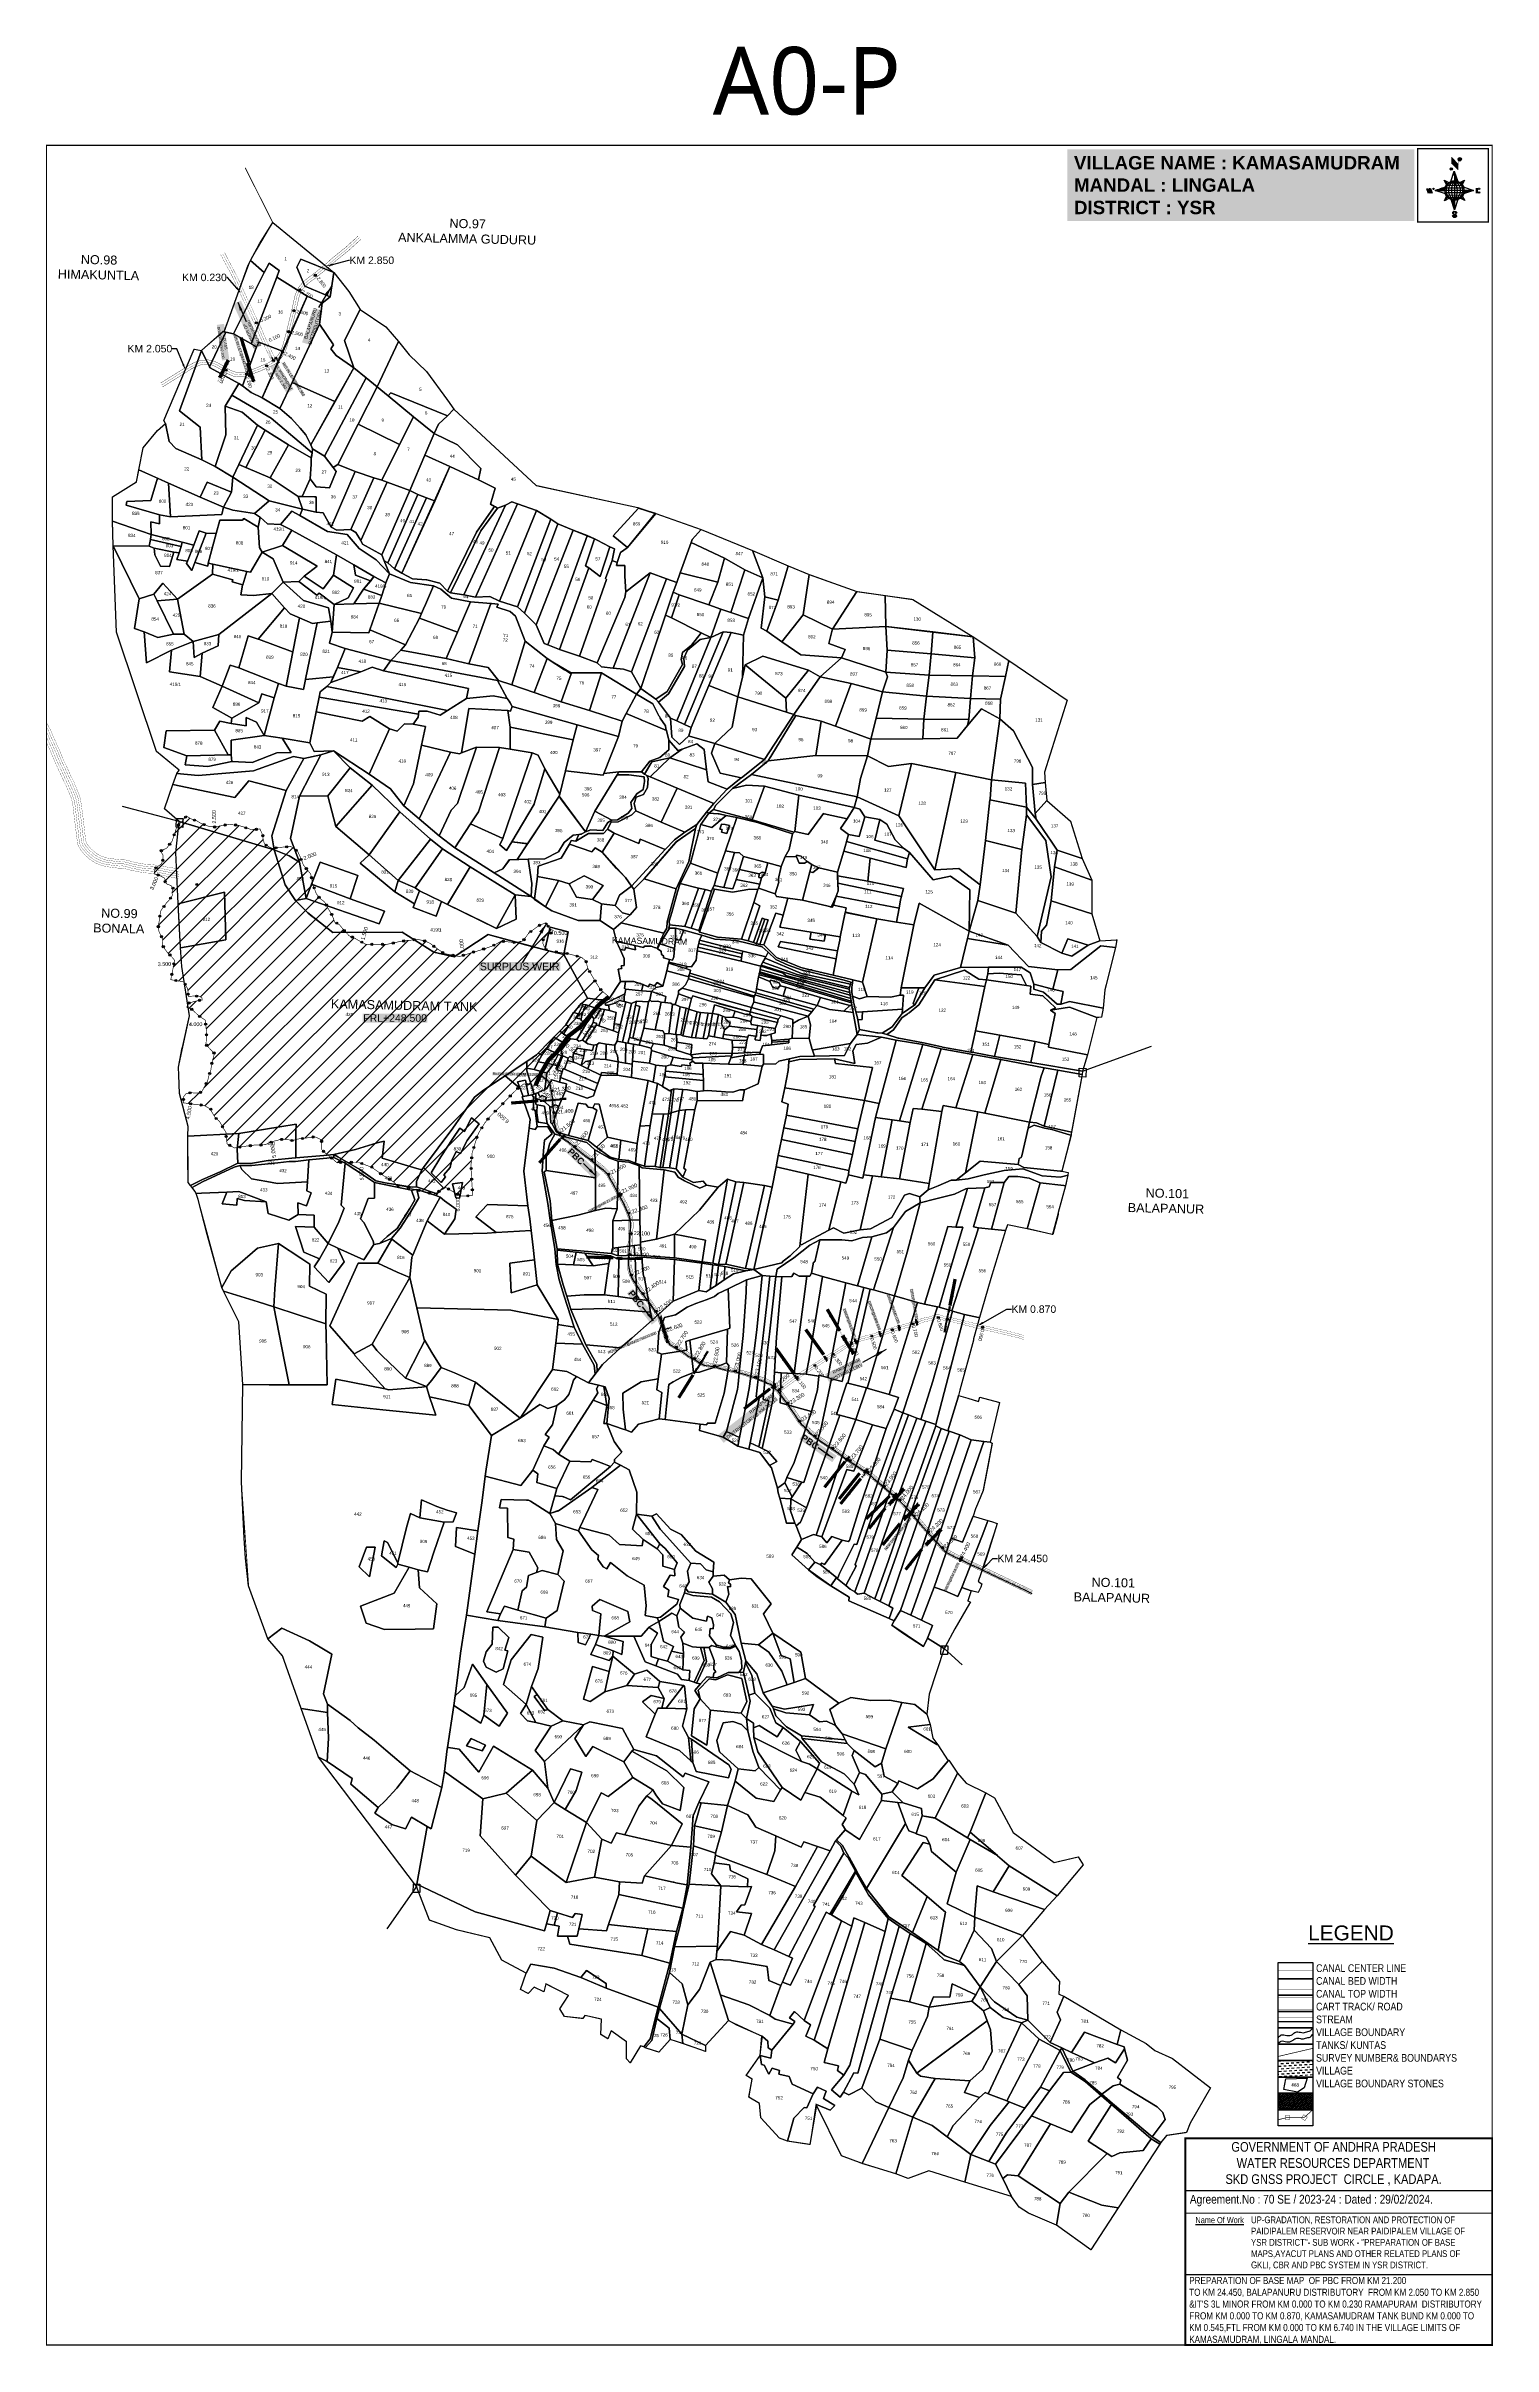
# Model space of a CAD drawing. Header units: inches. Extents: x 191080 to 197844, y 1603242 to 1613996.
import ezdxf
from ezdxf import colors
from ezdxf.entities.mleader import LeaderData, LeaderLine
from ezdxf.enums import TextEntityAlignment as Align
from ezdxf.math import Vec2, Vec3

# ---------------------------------------------------------------- set-up
doc = ezdxf.new("R2010")
doc.units = ezdxf.units.IN
doc.header["$LTSCALE"] = 15
doc.header["$MEASUREMENT"] = 0
doc.header["$PDMODE"] = 32
doc.header["$PDSIZE"] = 10
doc.linetypes.add('ACAD_ISO02W100', pattern=[15, 12, -3])
doc.linetypes.add('HIDDEN2', pattern=[0.1875, 0.125, -0.0625])
for name, color, linetype in [('AQUADUCT', 1, 'Continuous'), ('bord', 1, 'Continuous'), ('CADAS', 1, 'Continuous'), ('CANAL1', 7, 'Continuous'), ('CS', 134, 'Continuous'), ('CSMark', 72, 'Continuous'), ('FRAME 025', 7, 'Continuous'), ('PAPER SIZE', 5, 'Continuous'), ('PLOT', 7, 'Continuous'), ('PLOT NO', 7, 'Continuous'), ('RE REMARKS', 7, 'Continuous'), ('ROADS', 1, 'Continuous'), ('STRUCTURE', 5, 'Continuous'), ('TABLE', 7, 'Continuous'), ('tank', 4, 'Continuous'), ('text2', 7, 'Continuous'), ('TITLEBLOCK', 7, 'Continuous'), ('VILLAGE', 7, 'Continuous'), ('VILLAGE BOUNDARY STONES', 1, 'Continuous'), ('VILLAGE BOUNDRY', 5, 'Continuous'), ('VILLAGE STONES', 240, 'Continuous')]:
    doc.layers.add(name, color=color, linetype=linetype)
doc.styles.add('A', font='arial.ttf')
doc.styles.add('ARIALN', font='ARIALN.TTF')
doc.styles.get("Standard").update_dxf_attribs({"font": 'arial.ttf'})
doc.styles.add('TMS', font='trebuc.ttf')
doc.linetypes.add('DOTS', pattern='A,1e-06,-3,["●",Standard,S=3,R=0,X=-1.25,Y=-1.25],-3', length=6.000001)
doc.dimstyles.get("Standard").update_dxf_attribs({"dimtxt": 0.18, "dimasz": 0.18, "dimexe": 0.18, "dimexo": 0.0625, "dimgap": 0.09, "dimtad": 0, "dimtih": 1, "dimtoh": 1, "dimdec": 4, "dimzin": 0, "dimdsep": 46, "dimtxsty": 'Standard', "dimcen": 0.09, "dimadec": 0, "dimazin": 0, "dimtfac": 1, "dimtdec": 4, "dimtofl": 0, "dimtmove": 0, "dimatfit": 3, "dimfxl": 1, "dimtolj": 1, "dimtzin": 0, "dimarcsym": 0})
pattern_1 = [(267.297113149, (-8720374.938, 50637915.138), (10.5367255337, -0.497431438), [])]
pattern_2 = [(357.297113149, (-8720374.938, 50637915.138), (0.497431438, 10.5367255337), [])]

# ---------------------------------------------------------------- blocks, each defined once
blk = doc.blocks.new('DROP')
h = blk.add_hatch()
h.set_pattern_fill('ANSI31', color=1, scale=10, angle=45)
h.set_pattern_definition([(90, (-324.4107, -25.7687), (-1.25, 0), [])])
h.paths.add_polyline_path([(-10, -4), (-14, 4), (14, 4), (10, -4)])
at = {"layer": 'STRUCTURE', "color": 5, "const_width": 0.49}
blk.add_lwpolyline([(-10, -4), (-14, 4), (14, 4), (10, -4), (-10, -4)], dxfattribs=at)
at = {"layer": 'STRUCTURE', "color": 5}
blk.add_circle((0, 0), 1.33, dxfattribs=at)
blk = doc.blocks.new('*X13')
at = {"color": 0, "linetype": 'Continuous'}
for p, q in [((6321.6, 240.5), (6322.3, 241.2)), ((6321.6, 240.3), (6322.3, 241)), ((6321.6, 240.1), (6322.3, 240.8)), ((6321.6, 239.9), (6322.4, 240.7)), ((6321.6, 239.8), (6322.4, 240.6)), ((6321.6, 239.6), (6322.5, 240.5)), ((6321.6, 239.4), (6322.5, 240.3)), ((6321.6, 239.2), (6322.6, 240.2)), ((6321.7, 239.1), (6322.6, 240.1)), ((6321.8, 240.8), (6322.4, 241.4)), ((6321.8, 239), (6322.7, 240)), ((6321.8, 239), (6322.8, 239.9)), ((6321.9, 238.9), (6322.9, 239.8)), ((6322, 238.8), (6323, 239.7)), ((6322.1, 241.3), (6322.4, 241.6)), ((6322.1, 238.7), (6323.1, 239.6)), ((6322.2, 238.6), (6323.1, 239.6)), ((6322.3, 238.5), (6323.2, 239.5)), ((6322.4, 238.5), (6323.3, 239.4)), ((6322.5, 238.4), (6323.4, 239.3)), ((6322.7, 238.4), (6323.6, 239.3)), ((6322.8, 238.3), (6323.7, 239.2)), ((6322.9, 238.3), (6323.8, 239.1)), ((6323.1, 238.2), (6323.9, 239.1)), ((6323.2, 238.2), (6324, 239)), ((6323.3, 238.2), (6324.2, 239)), ((6323.5, 238.1), (6324.3, 238.9)), ((6323.7, 238.1), (6324.4, 238.9)), ((6323.8, 238.1), (6324.6, 238.8)), ((6324.1, 238.2), (6324.7, 238.8)), ((6324.3, 238.3), (6324.9, 238.8)), ((6324.6, 238.3), (6325.1, 238.8)), ((6324.8, 238.4), (6325.2, 238.8)), ((6325.1, 238.5), (6325.4, 238.8)), ((6325.4, 238.6), (6325.6, 238.8))]:
    blk.add_line(p, q, dxfattribs=at)
blk = doc.blocks.new('*X12')
at = {"color": 0, "linetype": 'Continuous'}
for p, q in [((6324.4, 240.3), (6324.5, 240.4)), ((6324.6, 240.3), (6324.8, 240.5)), ((6324.7, 240.2), (6325, 240.5)), ((6324.8, 240.2), (6325.2, 240.6)), ((6325, 240.1), (6325.5, 240.6)), ((6325.1, 240.1), (6325.6, 240.6)), ((6325.2, 240), (6325.8, 240.6)), ((6325.3, 240), (6326, 240.6)), ((6325.4, 239.9), (6326.1, 240.6)), ((6325.5, 239.8), (6326.2, 240.5)), ((6325.6, 239.8), (6326.3, 240.5)), ((6325.7, 239.7), (6326.5, 240.4)), ((6325.9, 239.6), (6326.6, 240.3)), ((6326, 239.5), (6326.7, 240.3)), ((6326, 239.4), (6326.8, 240.2)), ((6326.1, 239.3), (6327, 240.2)), ((6326.2, 239.3), (6327.1, 240.1)), ((6326.3, 239.2), (6327.1, 240)), ((6326.4, 239.1), (6327.2, 239.9)), ((6326.5, 239), (6327.3, 239.8)), ((6326.5, 238.9), (6327.4, 239.7)), ((6326.6, 238.8), (6327.5, 239.6)), ((6326.7, 238.7), (6327.5, 239.5)), ((6326.8, 238.6), (6327.6, 239.4)), ((6326.8, 238.5), (6327.7, 239.3)), ((6326.8, 236.5), (6327.4, 237)), ((6326.9, 238.3), (6327.8, 239.2)), ((6326.9, 238.2), (6327.9, 239.1)), ((6326.9, 236.8), (6327.6, 237.4)), ((6327, 238.1), (6327.8, 239)), ((6327, 237.9), (6327.8, 238.8)), ((6327, 237.8), (6327.8, 238.6)), ((6327, 237.6), (6327.8, 238.4)), ((6327, 237.4), (6327.8, 238.2)), ((6327, 237.3), (6327.8, 238)), ((6327, 237.1), (6327.8, 237.9))]:
    blk.add_line(p, q, dxfattribs=at)
blk = doc.blocks.new('H')
at = {"layer": 'bord', "extrusion": (0.000427885, 0.004792, 0.999988)}
h = blk.add_hatch(dxfattribs=at)
h.set_pattern_fill('LINE', color=8, scale=84.387686, angle=-92.7029, style=0)
h.set_pattern_definition(pattern_1)
h.paths.add_polyline_path([(-625, 665, -0.090992), (-615, 710), (-751, 671)])
h = blk.add_hatch(dxfattribs=at)
h.set_pattern_fill('LINE', color=8, scale=84.387686, angle=-2.7029, style=0)
h.set_pattern_definition(pattern_2)
h.paths.add_polyline_path([(-492, 786, -0.090992), (-448, 775), (-486, 912)])
h = blk.add_hatch(dxfattribs=at)
h.set_pattern_fill('LINE', color=8, scale=84.387686, angle=-92.7029, style=0)
h.set_pattern_definition(pattern_1)
h.paths.add_polyline_path([(-246, 647), (-372, 653, -0.090992), (-382, 609)])
h = blk.add_hatch(dxfattribs=at)
h.set_pattern_fill('LINE', color=8, scale=84.387686, angle=-2.7029, style=0)
h.set_pattern_definition(pattern_2)
h.paths.add_polyline_path([(-504, 533, -0.090992), (-549, 543), (-510, 406)])
for p, q in [((-519, 1020, -1217), (-435, 927, -1216)), ((-516, 1087, -1217), (-432, 994, -1217)), ((-865, 701, -1215), (-847, 638, -1215)), ((-847, 700, -1215), (-829, 637, -1215)), ((-829, 699, -1215), (-811, 636, -1215)), ((-829, 699, -1215), (-811, 698, -1215)), ((-811, 698, -1215), (-794, 635, -1215)), ((-752, 665, -1215), (-615, 704, -1215)), ((-752, 665, -1215), (-625, 659, -1215)), ((-619, 614, -1215), (-752, 665, -1215)), ((-627, 794, -1216), (-567, 760, -1216)), ((-627, 794, -1216), (-584, 747, -1215)), ((-599, 731, -1215), (-627, 794, -1216)), ((-538, 774, -1216), (-487, 906, -1216)), ((-487, 906, -1216), (-493, 780, -1216)), ((-487, 906, -1216), (-448, 769, -1216)), ((-421, 753, -1216), (-359, 781, -1216)), ((-359, 781, -1216), (-405, 739, -1216)), ((-359, 781, -1216), (-392, 721, -1215)), ((-246, 641, -1215), (-383, 603, -1215)), ((-379, 693, -1215), (-246, 641, -1215)), ((-373, 647, -1215), (-246, 641, -1215)), ((-213, 669, -1215), (-217, 601, -1215)), ((-197, 600, -1215), (-194, 668, -1215)), ((-639, 526, -1214), (-606, 585, -1215)), ((-639, 526, -1214), (-593, 568, -1215)), ((-577, 553, -1215), (-639, 526, -1214)), ((-511, 400, -1214), (-549, 537, -1214)), ((-460, 533, -1215), (-511, 400, -1214)), ((-505, 527, -1214), (-511, 400, -1214)), ((-371, 513, -1214), (-431, 546, -1215)), ((-371, 513, -1214), (-414, 560, -1215)), ((-399, 576, -1215), (-371, 513, -1214))]:
    blk.add_line(p, q, dxfattribs=at)
at = {"layer": 'bord', "color": 8, "linetype": 'ByBlock', "extrusion": (0.000427885, 0.004792, 0.999988)}
for p, q in [((-373, 647, -1215), (-625, 659, -1215)), ((-378, 616, -1215), (-623, 628, -1215)), ((-375, 679, -1215), (-620, 691, -1215)), ((-386, 711, -1215), (-605, 722, -1215)), ((-411, 744, -1216), (-578, 752, -1216)), ((-493, 780, -1216), (-505, 527, -1214)), ((-392, 585, -1215), (-611, 595, -1215)), ((-420, 555, -1215), (-587, 562, -1215))]:
    blk.add_line(p, q, dxfattribs=at)
at = {"layer": 'bord', "extrusion": (0.000427885, 0.004792, 0.999988), "elevation": -1212}
for points, const_width in [([(-530, 950, 1), (-520, 939, 1)], 14.8), ([(-414, 1073, 1), (-398, 1058, 1)], 22.3), ([(-776, 697, 1), (-769, 690, 1)], 8.9), ([(-180, 618, 1), (-173, 611, 1)], 9.79), ([(-178, 667, 1), (-171, 660, 1)], 9.79), ([(-525, 322, 1), (-533, 329, 1)], 11.1), ([(-490, 362, 1), (-498, 369, 1)], 11.1)]:
    blk.add_lwpolyline(points, format="xyb", close=True, dxfattribs=dict(at, const_width=const_width))
for points, const_width in [([(-522, 960), (-516, 1093)], 1.61), ([(-434, 933), (-428, 1066)], 1.61), ([(-870, 707), (-846, 706)], 0.642), ([(-829, 643), (-855, 644)], 0.642), ([(-829, 643), (-821, 678)], 0.642), ([(-811, 642), (-784, 641)], 0.642), ([(-793, 641), (-782, 694)], 0.642), ([(-223, 676), (-174, 673)], 0.706), ([(-195, 645), (-185, 644)], 0.706), ([(-177, 605), (-226, 607)], 0.706)]:
    blk.add_lwpolyline(points, dxfattribs=dict(at, const_width=const_width))
for points in [[(-537, 317), (-531, 310), (-520, 307), (-505, 307), (-494, 310), (-486, 318), (-487, 326), (-491, 333), (-494, 336), (-503, 341), (-522, 347), (-530, 352), (-534, 355), (-537, 363), (-537, 373), (-530, 381), (-520, 384), (-504, 384), (-493, 380), (-487, 373)], [(-522, 348), (-526, 354), (-528, 361), (-528, 371), (-526, 375), (-521, 381), (-515, 384)], [(-505, 307), (-499, 312), (-497, 319), (-497, 327), (-501, 335), (-509, 343)]]:
    blk.add_lwpolyline(points, dxfattribs=at)
at = {"layer": 'bord', "extrusion": (0.000427885, 0.004792, 0.999988)}
for centre, radius in [((-525, 944, -1212), 14.8), ((-406, 1065, -1212), 22.3), ((-773, 694, -1212), 8.9), ((-498, 659, -1212), 127), ((-177, 615, -1212), 9.79), ((-174, 663, -1212), 9.79), ((-529, 325, -1212), 11.1), ((-494, 365, -1212), 11.1)]:
    blk.add_circle(centre, radius, dxfattribs=at)
at = {"layer": 'bord', "color": 8, "linetype": 'ByBlock', "extrusion": (0.000427885, 0.004792, 0.999988)}
for centre, radius, start, end in [((-482, 658, -1212), 128, 94.9254, 259.6691), ((-437, 656, -1212), 141, 113.2864, 241.308), ((-316, 651, -1212), 222, 142.5892, 212.0053), ((-560, 662, -1212), 141, 293.2864, 61.308), ((-681, 668, -1212), 222, 322.5892, 32.0053), ((-515, 660, -1212), 128, 274.9254, 79.6691)]:
    blk.add_arc(centre, radius, start, end, dxfattribs=at)
at = {"layer": 'bord', "extrusion": (0.000427885, 0.004792, 0.999988)}
for points in [[(-516, 1093, -1212), (-431, 1000, -1212), (-519, 1026, -1212), (-434, 933, -1212)], [(-864, 707, -1212), (-846, 706, -1212), (-846, 644, -1212), (-829, 643, -1212)], [(-829, 705, -1212), (-811, 704, -1212), (-811, 642, -1212), (-793, 641, -1212)], [(-193, 674, -1212), (-197, 606, -1212), (-213, 675, -1212), (-216, 607, -1212)]]:
    blk.add_solid(points, dxfattribs=at)
at = {"layer": 'bord', "extrusion": (0.000427885, 0.004792, 0.999988), "xscale": 7.977342409717546, "yscale": 7.977342409717546, "zscale": 7.977342409717546, "rotation": 138.0840426661453}
for name, p in [('*X12', (38301, -31929, -1212)), ('*X13', (38314, -31951, -1212))]:
    blk.add_blockref(name, p, dxfattribs=at)
blk = doc.blocks.new('OT')
at = {"layer": 'STRUCTURE', "color": 190}
for points, const_width in [([(769751, 1706596), (769729, 1706596)], 0.5), ([(769751, 1706579), (769729, 1706579)], 0.5), ([(769775, 1706602), (769775, 1706598), (769769, 1706594), (769762, 1706594), (769754, 1706594), (769748, 1706598), (769748, 1706602)], 0.5), ([(769748, 1706573), (769748, 1706577), (769754, 1706581), (769762, 1706581), (769762, 1706581), (769762, 1706581), (769769, 1706581), (769775, 1706577), (769775, 1706573)], 0.5), ([(769762, 1706594), (769762, 1706581)], 2.5)]:
    blk.add_lwpolyline(points, dxfattribs=dict(at, const_width=const_width))
at = {"layer": 'STRUCTURE', "color": 0}
blk.add_circle((769762, 1706587), 1.87, dxfattribs=at)
blk.add_leader([(769733, 1706587), (769754, 1706587)], dimstyle='Standard', override={"dimasz": 10, "dimgap": 0.09, "dimtad": 0}, dxfattribs=at)
blk = doc.blocks.new('SP')
at = {"layer": 'STRUCTURE'}
h = blk.add_hatch(dxfattribs=at)
h.set_pattern_fill('DASH', color=256, scale=8, style=0)
edge = h.paths.add_edge_path()
edge.add_spline(control_points=[(769826, 1706742), (769825, 1706742), (769824, 1706741), (769821, 1706740), (769817, 1706740), (769811, 1706739), (769804, 1706740), (769798, 1706741), (769796, 1706742)], knot_values=[0, 0, 0, 0, 1.613557, 5.24513, 8.624976, 13.470124, 22.190216, 30.746377, 30.746377, 30.746377, 30.746377], degree=3, periodic=0)
edge.add_line((769796, 1706742), (769793, 1706740))
edge.add_line((769793, 1706740), (769733, 1706740))
edge.add_line((769733, 1706740), (769730, 1706742))
edge.add_spline(control_points=[(769730, 1706742), (769727, 1706741), (769721, 1706739), (769714, 1706738), (769708, 1706739), (769704, 1706740), (769701, 1706740), (769700, 1706741), (769700, 1706741)], knot_values=[0, 0, 0, 0, 8.556161, 17.276253, 22.121402, 25.501247, 29.13282, 30.746377, 30.746377, 30.746377, 30.746377], degree=3, periodic=0)
edge.add_line((769700, 1706741), (769700, 1706722))
edge.add_spline(control_points=[(769700, 1706722), (769700, 1706722), (769701, 1706723), (769704, 1706724), (769708, 1706725), (769714, 1706725), (769721, 1706725), (769727, 1706723), (769730, 1706723)], knot_values=[0, 0, 0, 0, 1.613557, 5.24513, 8.624976, 13.470124, 22.190216, 30.746377, 30.746377, 30.746377, 30.746377], degree=3, periodic=0)
edge.add_line((769730, 1706723), (769733, 1706725))
edge.add_line((769733, 1706725), (769793, 1706725))
edge.add_line((769793, 1706725), (769796, 1706723))
edge.add_spline(control_points=[(769796, 1706723), (769798, 1706723), (769804, 1706725), (769811, 1706726), (769817, 1706725), (769821, 1706725), (769824, 1706724), (769825, 1706723), (769826, 1706723)], knot_values=[0, 0, 0, 0, 8.556161, 17.276253, 22.121402, 25.501247, 29.13282, 30.746377, 30.746377, 30.746377, 30.746377], degree=3, periodic=0)
edge.add_line((769826, 1706723), (769826, 1706742))
h.paths.add_polyline_path([(769764, 1706732, -1), (769761, 1706732, -1)], flags=0)
h.paths.add_polyline_path([(769761, 1706732, 1), (769764, 1706732, 1)], flags=16)
at = {"layer": 'STRUCTURE', "const_width": 0.628}
for points in [[(769727, 1706748), (769727, 1706744), (769733, 1706740), (769793, 1706740), (769799, 1706744), (769799, 1706748)], [(769727, 1706717), (769727, 1706721), (769733, 1706725), (769793, 1706725), (769799, 1706721), (769799, 1706717)]]:
    blk.add_lwpolyline(points, dxfattribs=at)
at = {"layer": 'STRUCTURE', "color": 3}
blk.add_lwpolyline([(769733, 1706725), (769793, 1706725)], dxfattribs=at)
blk.add_lwpolyline([(769733, 1706725), (769793, 1706725)], dxfattribs=at)
at = {"layer": 'STRUCTURE', "color": 0}
blk.add_circle((769763, 1706732), 1.55, dxfattribs=at)
at = {"layer": 'STRUCTURE'}
for points in [[(769700, 1706741), (769701, 1706740), (769704, 1706740), (769708, 1706739), (769713, 1706739), (769721, 1706740), (769730, 1706742)], [(769700, 1706722), (769701, 1706723), (769704, 1706724), (769708, 1706724), (769713, 1706725), (769721, 1706724), (769730, 1706723)], [(769826, 1706742), (769824, 1706741), (769821, 1706740), (769817, 1706740), (769813, 1706739), (769804, 1706740), (769796, 1706742)], [(769826, 1706723), (769824, 1706724), (769821, 1706725), (769817, 1706725), (769813, 1706726), (769804, 1706725), (769796, 1706723)]]:
    blk.add_spline(points, degree=3, dxfattribs=at)
at = {"layer": 'STRUCTURE', "color": 0}
blk.add_text('STREAM', height=5, dxfattribs=at).set_placement((769684, 1706732), align=Align.MIDDLE_CENTER)
for points in [[(769727, 1706732), (769701, 1706732)], [(769824, 1706732), (769801, 1706732)]]:
    blk.add_leader(points, dimstyle='Standard', override={"dimasz": 10, "dimgap": 0.09, "dimtad": 0}, dxfattribs=at)
blk = doc.blocks.new('SLB')
at = {"layer": 'STRUCTURE'}
h = blk.add_hatch(dxfattribs=at)
h.set_pattern_fill('DOTS', color=6, scale=20, angle=320.3722, style=0)
h.set_pattern_definition([(320.372247934, (-159.4327, -72.9564), (1.2786241598, 0.5641323054), [0, -1.25])])
h.paths.add_polyline_path([(769700, 1706871), (769700, 1706861), (769729, 1706861), (769732, 1706863), (769792, 1706863), (769795, 1706861), (769825, 1706861), (769825, 1706871), (769795, 1706871), (769792, 1706869), (769732, 1706869), (769729, 1706871)])
at = {"layer": 'STRUCTURE', "color": 6, "linetype": 'ACAD_ISO02W100', "ltscale": 0.5, "const_width": 0.5}
for points in [[(769700, 1706871), (769729, 1706871)], [(769700, 1706861), (769729, 1706861)], [(769795, 1706871), (769825, 1706871)], [(769795, 1706861), (769825, 1706861)]]:
    blk.add_lwpolyline(points, dxfattribs=at)
at = {"layer": 'STRUCTURE', "color": 6, "const_width": 0.628}
for points in [[(769726, 1706877), (769726, 1706873), (769732, 1706869), (769792, 1706869), (769798, 1706873), (769798, 1706877)], [(769726, 1706855), (769726, 1706859), (769732, 1706863), (769792, 1706863), (769798, 1706859), (769798, 1706855)]]:
    blk.add_lwpolyline(points, dxfattribs=at)
at = {"layer": 'STRUCTURE', "color": 6}
blk.add_lwpolyline([(769732, 1706863), (769792, 1706863)], dxfattribs=at)
blk.add_lwpolyline([(769732, 1706863), (769792, 1706863)], dxfattribs=at)
at = {"layer": 'STRUCTURE', "color": 0}
blk.add_circle((769762, 1706866), 1.24, dxfattribs=at)
for points in [[(769704, 1706866), (769727, 1706866)], [(769819, 1706866), (769796, 1706866)]]:
    blk.add_leader(points, dimstyle='Standard', override={"dimasz": 10, "dimgap": 0.09, "dimtad": 0}, dxfattribs=at)
blk = doc.blocks.new('AQUEDUCT')
at = {"layer": 'STRUCTURE'}
h = blk.add_hatch(dxfattribs=at)
h.set_pattern_fill('DASH', color=256, scale=8, angle=-90, style=0)
h.set_pattern_definition([(270, (-1706662.7411, 769762.6106), (1, -1), [1, -1])])
edge = h.paths.add_edge_path()
edge.add_spline(control_points=[(7, -63), (6, -63), (5, -61), (5, -58), (4, -54), (3, -49), (4, -41), (5, -36), (6, -33)], knot_values=[0, 0, 0, 0, 1.613557, 5.24513, 8.624976, 13.470124, 22.190216, 30.746377, 30.746377, 30.746377, 30.746377], degree=3, periodic=0)
edge.add_line((6, -33), (4, -30))
edge.add_line((4, -30), (4, 30))
edge.add_line((4, 30), (6, 33))
edge.add_spline(control_points=[(6, 33), (5, 36), (4, 41), (3, 49), (3, 54), (4, 58), (4, 61), (5, 63), (6, 63)], knot_values=[0, 0, 0, 0, 8.556161, 17.276253, 22.121402, 25.501247, 29.13282, 30.746377, 30.746377, 30.746377, 30.746377], degree=3, periodic=0)
edge.add_line((6, 63), (-7, 63))
edge.add_spline(control_points=[(-7, 63), (-6, 63), (-5, 61), (-5, 58), (-4, 54), (-3, 49), (-4, 41), (-5, 36), (-6, 33)], knot_values=[0, 0, 0, 0, 1.613557, 5.24513, 8.624976, 13.470124, 22.190216, 30.746377, 30.746377, 30.746377, 30.746377], degree=3, periodic=0)
edge.add_line((-6, 33), (-4, 30))
edge.add_line((-4, 30), (-4, -30))
edge.add_line((-4, -30), (-6, -33))
edge.add_spline(control_points=[(-6, -33), (-5, -36), (-4, -41), (-3, -49), (-3, -54), (-4, -58), (-4, -61), (-5, -63), (-6, -63)], knot_values=[0, 0, 0, 0, 8.556161, 17.276253, 22.121402, 25.501247, 29.13282, 30.746377, 30.746377, 30.746377, 30.746377], degree=3, periodic=0)
edge.add_line((-6, -63), (7, -63))
blk.add_circle((0, 0), 0.938)
at = {"layer": 'STRUCTURE', "const_width": 0.628}
for points in [[(-12, 36), (-8, 36), (-4, 30), (-4, -30), (-8, -36), (-12, -36)], [(12, 36), (8, 36), (4, 30), (4, -30), (8, -36), (12, -36)]]:
    blk.add_lwpolyline(points, dxfattribs=at)
at = {"layer": 'STRUCTURE', "color": 3}
for points in [[(-4, 30), (-4, -30)], [(-4, 30), (-4, -30)], [(4, 30), (4, -30)]]:
    blk.add_lwpolyline(points, dxfattribs=at)
at = {"layer": 'STRUCTURE'}
for points in [[(-7, 63), (-6, 62), (-5, 58), (-4, 55), (-4, 50), (-4, 41), (-6, 33)], [(6, 63), (5, 62), (4, 58), (4, 55), (3, 50), (4, 41), (6, 33)], [(-6, -63), (-5, -62), (-4, -58), (-4, -55), (-3, -50), (-4, -41), (-6, -33)], [(7, -63), (6, -62), (5, -58), (4, -55), (4, -50), (4, -41), (6, -33)]]:
    blk.add_spline(points, degree=3, dxfattribs=at)
at = {"layer": 'STRUCTURE', "color": 0}
blk.add_text('STREAM', height=5, dxfattribs=at).set_placement((-20, 0), align=Align.MIDDLE_CENTER)
for points in [[(32, 0), (6, 0)], [(0, -62), (0, -38)]]:
    blk.add_leader(points, dimstyle='Standard', override={"dimasz": 10, "dimgap": 0.09, "dimtad": 0}, dxfattribs=at)
blk = doc.blocks.new('PBC')
at = {"layer": 'STRUCTURE', "color": 5, "insert": (14, 9), "char_height": 30, "width": 181.06, "attachment_point": 1, "rotation": 325.6347, "bg_fill": 1, "box_fill_scale": 1.1, "bg_fill_color": 7, "bg_fill_true_color": 16777215, "bg_fill_transparency": 0}
blk.add_mtext('{\\fArial|b1|i0|c0|p34;\\C256;PBC}', dxfattribs=at)
at = {"layer": 'PAPER SIZE'}
blk.add_leader([(149, -103), (81, -55)], dimstyle='Standard', override={"dimasz": 40, "dimgap": 0.09, "dimtad": 0, "dimtfill": 2, "dimtfillclr": 5}, dxfattribs=at)

msp = doc.modelspace()

# ---------------------------------------------------------------- hatches: boundary and pattern name
at = {"layer": 'tank'}
h = msp.add_hatch(dxfattribs=at)
h.set_pattern_fill('DASH', color=256, scale=97.204069, angle=3.5405, style=0)
h.set_pattern_definition([(3.5405362, (-421787.409, 246871.388), (11.37696672, 12.87766863), [12.15050865, -12.15050865])])
h.paths.add_polyline_path([(196839, 1604577), (197002, 1604577), (197002, 1604500), (196839, 1604500)])
at = {"layer": 'text2'}
h = msp.add_hatch(dxfattribs=at)
h.set_pattern_fill('ANSI31', color=4, scale=500)
edge = h.paths.add_edge_path()
edge.add_line((193072, 1608656), (193075, 1608622))
edge.add_line((193075, 1608622), (193042, 1608619))
edge.add_line((193042, 1608619), (193016, 1608620))
edge.add_line((193016, 1608620), (192949, 1608659))
edge.add_line((192949, 1608659), (192892, 1608627))
edge.add_line((192892, 1608627), (192854, 1608639))
edge.add_line((192854, 1608639), (192799, 1608651))
edge.add_line((192799, 1608651), (192758, 1608663))
edge.add_line((192758, 1608663), (192722, 1608669))
edge.add_line((192722, 1608669), (192706, 1608684))
edge.add_line((192706, 1608684), (192657, 1608715))
edge.add_line((192657, 1608715), (192602, 1608754))
edge.add_line((192602, 1608754), (192542, 1608776))
edge.add_line((192542, 1608776), (192520, 1608776))
edge.add_line((192520, 1608776), (192472, 1608778))
edge.add_line((192472, 1608778), (192440, 1608775))
edge.add_line((192440, 1608775), (192405, 1608805))
edge.add_line((192405, 1608805), (192393, 1608813))
edge.add_line((192393, 1608813), (192369, 1608836))
edge.add_line((192369, 1608836), (192368, 1608882))
edge.add_line((192368, 1608882), (192337, 1608896))
edge.add_line((192337, 1608896), (192299, 1608891))
edge.add_line((192299, 1608891), (192274, 1608888))
edge.add_line((192274, 1608888), (192257, 1608886))
edge.add_line((192257, 1608886), (192234, 1608879))
edge.add_line((192234, 1608879), (192202, 1608884))
edge.add_line((192202, 1608884), (192177, 1608884))
edge.add_line((192177, 1608884), (192136, 1608873))
edge.add_line((192136, 1608873), (192103, 1608859))
edge.add_line((192103, 1608859), (192084, 1608858))
edge.add_line((192084, 1608858), (192057, 1608858))
edge.add_line((192057, 1608858), (192028, 1608854))
edge.add_line((192028, 1608854), (192004, 1608851))
edge.add_line((192004, 1608851), (191961, 1608844))
edge.add_line((191961, 1608844), (191926, 1608863))
edge.add_line((191926, 1608863), (191922, 1608900))
edge.add_line((191922, 1608900), (191921, 1608917))
edge.add_line((191921, 1608917), (191911, 1608933))
edge.add_line((191911, 1608933), (191891, 1608968))
edge.add_line((191891, 1608968), (191872, 1608984))
edge.add_line((191872, 1608984), (191854, 1609014))
edge.add_line((191854, 1609014), (191851, 1609024))
edge.add_line((191851, 1609024), (191819, 1609043))
edge.add_line((191819, 1609043), (191782, 1609047))
edge.add_line((191782, 1609047), (191722, 1609055))
edge.add_line((191722, 1609055), (191723, 1609083))
edge.add_line((191723, 1609083), (191733, 1609097))
edge.add_line((191733, 1609097), (191757, 1609102))
edge.add_line((191757, 1609102), (191790, 1609101))
edge.add_line((191790, 1609101), (191807, 1609105))
edge.add_line((191807, 1609105), (191820, 1609129))
edge.add_line((191820, 1609129), (191835, 1609157))
edge.add_line((191835, 1609157), (191841, 1609181))
edge.add_line((191841, 1609181), (191851, 1609210))
edge.add_line((191851, 1609210), (191853, 1609233))
edge.add_line((191853, 1609233), (191867, 1609285))
edge.add_line((191867, 1609285), (191828, 1609327))
edge.add_line((191828, 1609327), (191830, 1609387))
edge.add_line((191830, 1609387), (191824, 1609442))
edge.add_line((191824, 1609442), (191796, 1609460))
edge.add_line((191796, 1609460), (191761, 1609493))
edge.add_line((191761, 1609493), (191738, 1609501))
edge.add_line((191738, 1609501), (191743, 1609520))
edge.add_line((191743, 1609520), (191777, 1609530))
edge.add_line((191777, 1609530), (191810, 1609536))
edge.add_line((191810, 1609536), (191809, 1609546))
edge.add_line((191809, 1609546), (191793, 1609555))
edge.add_line((191793, 1609555), (191745, 1609553))
edge.add_line((191745, 1609553), (191742, 1609588))
edge.add_line((191742, 1609588), (191724, 1609622))
edge.add_line((191724, 1609622), (191694, 1609625))
edge.add_line((191694, 1609625), (191663, 1609631))
edge.add_line((191663, 1609631), (191671, 1609669))
edge.add_line((191671, 1609669), (191677, 1609704))
edge.add_line((191677, 1609704), (191681, 1609721))
edge.add_line((191681, 1609721), (191670, 1609735))
edge.add_line((191670, 1609735), (191652, 1609752))
edge.add_line((191652, 1609752), (191636, 1609773))
edge.add_line((191636, 1609773), (191623, 1609793))
edge.add_line((191623, 1609793), (191625, 1609821))
edge.add_line((191625, 1609821), (191608, 1609855))
edge.add_line((191608, 1609855), (191604, 1609881))
edge.add_line((191604, 1609881), (191609, 1609905))
edge.add_line((191609, 1609905), (191613, 1609934))
edge.add_line((191613, 1609934), (191617, 1609954))
edge.add_line((191617, 1609954), (191630, 1609972))
edge.add_line((191630, 1609972), (191643, 1609990))
edge.add_line((191643, 1609990), (191661, 1610009))
edge.add_line((191661, 1610009), (191670, 1610025))
edge.add_line((191670, 1610025), (191669, 1610041))
edge.add_line((191669, 1610041), (191673, 1610058))
edge.add_line((191673, 1610058), (191664, 1610071))
edge.add_line((191664, 1610071), (191647, 1610077))
edge.add_line((191647, 1610077), (191637, 1610086))
edge.add_line((191637, 1610086), (191635, 1610105))
edge.add_line((191635, 1610105), (191609, 1610119))
edge.add_line((191609, 1610119), (191586, 1610125))
edge.add_line((191586, 1610125), (191589, 1610150))
edge.add_line((191589, 1610150), (191620, 1610173))
edge.add_line((191620, 1610173), (191626, 1610190))
edge.add_line((191626, 1610190), (191626, 1610215))
edge.add_line((191626, 1610215), (191615, 1610232))
edge.add_line((191615, 1610232), (191644, 1610246))
edge.add_line((191644, 1610246), (191669, 1610278))
edge.add_line((191669, 1610278), (191681, 1610314))
edge.add_line((191681, 1610314), (191690, 1610342))
edge.add_line((191690, 1610342), (191702, 1610357))
edge.add_line((191702, 1610357), (191716, 1610371))
edge.add_line((191716, 1610371), (191735, 1610397))
edge.add_line((191735, 1610397), (191757, 1610383))
edge.add_line((191757, 1610383), (191782, 1610375))
edge.add_line((191782, 1610375), (191802, 1610363))
edge.add_line((191802, 1610363), (191842, 1610347))
edge.add_line((191842, 1610347), (191869, 1610345))
edge.add_line((191869, 1610345), (191901, 1610351))
edge.add_line((191901, 1610351), (191931, 1610357))
edge.add_line((191931, 1610357), (191953, 1610355))
edge.add_line((191953, 1610355), (191977, 1610353))
edge.add_line((191977, 1610353), (192007, 1610344))
edge.add_line((192007, 1610344), (192038, 1610333))
edge.add_line((192038, 1610333), (192080, 1610335))
edge.add_line((192080, 1610335), (192089, 1610316))
edge.add_line((192089, 1610316), (192095, 1610295))
edge.add_line((192095, 1610295), (192094, 1610292))
edge.add_line((192094, 1610292), (192101, 1610265))
edge.add_line((192101, 1610265), (192129, 1610248))
edge.add_line((192129, 1610248), (192138, 1610245))
edge.add_line((192138, 1610245), (192190, 1610251))
edge.add_line((192190, 1610251), (192224, 1610254))
edge.add_line((192224, 1610254), (192256, 1610231))
edge.add_line((192256, 1610231), (192269, 1610203))
edge.add_line((192269, 1610203), (192283, 1610167))
edge.add_line((192283, 1610167), (192317, 1610125))
edge.add_line((192317, 1610125), (192323, 1610097))
edge.add_line((192323, 1610097), (192326, 1610079))
edge.add_line((192326, 1610079), (192336, 1610053))
edge.add_line((192336, 1610053), (192343, 1610033))
edge.add_line((192343, 1610033), (192359, 1610012))
edge.add_line((192359, 1610012), (192382, 1609994))
edge.add_line((192382, 1609994), (192396, 1609968))
edge.add_line((192396, 1609968), (192410, 1609945))
edge.add_line((192410, 1609945), (192420, 1609926))
edge.add_line((192420, 1609926), (192429, 1609900))
edge.add_line((192429, 1609900), (192451, 1609888))
edge.add_line((192451, 1609888), (192472, 1609863))
edge.add_line((192472, 1609863), (192497, 1609836))
edge.add_line((192497, 1609836), (192519, 1609827))
edge.add_line((192519, 1609827), (192550, 1609809))
edge.add_line((192550, 1609809), (192575, 1609796))
edge.add_line((192575, 1609796), (192625, 1609796))
edge.add_line((192625, 1609796), (192673, 1609796))
edge.add_line((192673, 1609796), (192702, 1609802))
edge.add_line((192702, 1609802), (192737, 1609810))
edge.add_line((192737, 1609810), (192761, 1609814))
edge.add_line((192761, 1609814), (192793, 1609816))
edge.add_line((192793, 1609816), (192813, 1609820))
edge.add_line((192813, 1609820), (192847, 1609813))
edge.add_line((192847, 1609813), (192873, 1609802))
edge.add_line((192873, 1609802), (192907, 1609777))
edge.add_line((192907, 1609777), (192941, 1609753))
edge.add_line((192941, 1609753), (193012, 1609739))
edge.add_line((193012, 1609739), (193120, 1609772))
edge.add_line((193120, 1609772), (193171, 1609790))
edge.add_line((193171, 1609790), (193208, 1609811))
edge.add_line((193208, 1609811), (193274, 1609804))
edge.add_line((193274, 1609804), (193309, 1609812))
edge.add_line((193309, 1609812), (193337, 1609849))
edge.add_line((193337, 1609849), (193358, 1609865))
edge.add_line((193358, 1609865), (193385, 1609884))
edge.add_line((193385, 1609884), (193414, 1609896))
edge.add_line((193414, 1609896), (193424, 1609890))
edge.add_line((193424, 1609890), (193427, 1609881))
edge.add_line((193427, 1609881), (193432, 1609869))
edge.add_line((193432, 1609869), (193451, 1609861))
edge.add_line((193451, 1609861), (193442, 1609850))
edge.add_line((193442, 1609850), (193418, 1609838))
edge.add_line((193418, 1609838), (193405, 1609819))
edge.add_line((193405, 1609819), (193402, 1609802))
edge.add_line((193402, 1609802), (193408, 1609787))
edge.add_line((193408, 1609787), (193415, 1609777))
edge.add_line((193415, 1609777), (193417, 1609773))
edge.add_line((193417, 1609773), (193432, 1609763))
edge.add_line((193432, 1609763), (193473, 1609759))
edge.add_line((193473, 1609759), (193515, 1609753))
edge.add_line((193515, 1609753), (193545, 1609746))
edge.add_line((193545, 1609746), (193584, 1609735))
edge.add_line((193584, 1609735), (193605, 1609716))
edge.add_line((193605, 1609716), (193611, 1609687))
edge.add_line((193611, 1609687), (193635, 1609644))
edge.add_line((193635, 1609644), (193671, 1609585))
edge.add_line((193671, 1609585), (193711, 1609551))
edge.add_line((193711, 1609551), (193660, 1609509))
edge.add_line((193660, 1609509), (193605, 1609441))
edge.add_line((193605, 1609441), (193577, 1609410))
edge.add_line((193577, 1609410), (193523, 1609368))
edge.add_line((193523, 1609368), (193466, 1609290))
edge.add_line((193466, 1609290), (193430, 1609257))
edge.add_line((193430, 1609257), (193400, 1609205))
edge.add_line((193400, 1609205), (193392, 1609191))
edge.add_line((193392, 1609191), (193368, 1609136))
edge.add_line((193368, 1609136), (193313, 1609143))
edge.add_line((193313, 1609143), (193289, 1609126))
edge.add_line((193289, 1609126), (193256, 1609094))
edge.add_line((193256, 1609094), (193202, 1609037))
edge.add_line((193202, 1609037), (193157, 1608993))
edge.add_line((193157, 1608993), (193131, 1608961))
edge.add_line((193131, 1608961), (193105, 1608919))
edge.add_line((193105, 1608919), (193097, 1608902))
edge.add_line((193097, 1608902), (193072, 1608822))
edge.add_line((193072, 1608822), (193066, 1608759))
edge.add_line((193066, 1608759), (193069, 1608706))
edge.add_line((193069, 1608706), (193072, 1608659))
h.paths.add_polyline_path([(192550, 1609414), (192865, 1609414), (192865, 1609486), (192550, 1609486)], flags=24)
at = {"layer": 'VILLAGE', "linetype": 'Continuous'}
h = msp.add_hatch(dxfattribs=at)
h.set_pattern_fill('SACNCR', color=256, scale=65.288717, angle=1.5303, style=0)
h.set_pattern_definition([(46.53031993, (-421787.409, 246871.388), (-4.442112891, 4.210942414), []), (46.53031993, (-421783.083, 246871.5037), (-4.442112891, 4.210942414), [0, -6.12081718])])
h.paths.add_polyline_path([(196839, 1604424), (197002, 1604424), (197002, 1604347), (196839, 1604347)])

# ---------------------------------------------------------------- linework, layer by layer
at = {"color": 5, "const_width": 3, "elevation": 248}
msp.add_lwpolyline([(193072, 1608656), (193075, 1608622), (193042, 1608619), (193016, 1608620), (192949, 1608659), (192892, 1608627), (192854, 1608639), (192799, 1608651), (192758, 1608663), (192722, 1608669), (192706, 1608684), (192657, 1608715), (192602, 1608754), (192542, 1608776), (192520, 1608776), (192472, 1608778), (192440, 1608775), (192405, 1608805), (192393, 1608813), (192369, 1608836), (192368, 1608882), (192337, 1608896), (192299, 1608891), (192274, 1608888), (192257, 1608886), (192234, 1608879), (192202, 1608884), (192177, 1608884), (192136, 1608873), (192103, 1608859), (192084, 1608858), (192057, 1608858), (192028, 1608854), (192004, 1608851), (191961, 1608844), (191926, 1608863), (191922, 1608900), (191921, 1608917), (191911, 1608933), (191891, 1608968), (191872, 1608984), (191854, 1609014), (191851, 1609024), (191819, 1609043), (191782, 1609047), (191722, 1609055), (191723, 1609083), (191733, 1609097), (191757, 1609102), (191790, 1609101), (191807, 1609105), (191820, 1609129), (191835, 1609157), (191841, 1609181), (191851, 1609210), (191853, 1609233), (191867, 1609285), (191828, 1609327), (191830, 1609387), (191824, 1609442), (191796, 1609460), (191761, 1609493), (191738, 1609501), (191743, 1609520), (191777, 1609530), (191810, 1609536), (191809, 1609546), (191793, 1609555), (191745, 1609553), (191742, 1609588), (191724, 1609622), (191694, 1609625), (191663, 1609631), (191671, 1609669), (191677, 1609704), (191681, 1609721), (191670, 1609735), (191652, 1609752), (191636, 1609773), (191623, 1609793), (191625, 1609821), (191608, 1609855), (191604, 1609881), (191609, 1609905), (191613, 1609934), (191617, 1609954), (191630, 1609972), (191643, 1609990), (191661, 1610009), (191670, 1610025), (191669, 1610041), (191673, 1610058), (191664, 1610071), (191647, 1610077), (191637, 1610086), (191635, 1610105), (191609, 1610119), (191586, 1610125), (191589, 1610150), (191620, 1610173), (191626, 1610190), (191626, 1610215), (191615, 1610232), (191644, 1610246), (191669, 1610278), (191681, 1610314), (191690, 1610342), (191702, 1610357), (191716, 1610371), (191735, 1610397), (191757, 1610383), (191782, 1610375), (191802, 1610363), (191842, 1610347), (191869, 1610345), (191901, 1610351), (191931, 1610357), (191953, 1610355), (191977, 1610353), (192007, 1610344), (192038, 1610333), (192080, 1610335), (192089, 1610316), (192095, 1610295), (192094, 1610292), (192101, 1610265), (192129, 1610248), (192138, 1610245), (192190, 1610251), (192224, 1610254), (192256, 1610231), (192269, 1610203), (192283, 1610167), (192317, 1610125), (192323, 1610097), (192326, 1610079), (192336, 1610053), (192343, 1610033), (192359, 1610012), (192382, 1609994), (192396, 1609968), (192410, 1609945), (192420, 1609926), (192429, 1609900), (192451, 1609888), (192472, 1609863), (192497, 1609836), (192519, 1609827), (192550, 1609809), (192575, 1609796), (192625, 1609796), (192673, 1609796), (192702, 1609802), (192737, 1609810), (192761, 1609814), (192793, 1609816), (192813, 1609820), (192847, 1609813), (192873, 1609802), (192907, 1609777), (192941, 1609753), (193012, 1609739), (193120, 1609772), (193171, 1609790), (193208, 1609811), (193274, 1609804), (193309, 1609812), (193337, 1609849), (193358, 1609865), (193385, 1609884), (193414, 1609896), (193424, 1609890), (193427, 1609881), (193432, 1609869), (193451, 1609861), (193442, 1609850), (193418, 1609838), (193405, 1609819), (193402, 1609802), (193408, 1609787), (193415, 1609777), (193417, 1609773), (193432, 1609763), (193473, 1609759), (193515, 1609753), (193545, 1609746), (193584, 1609735), (193605, 1609716), (193611, 1609687), (193635, 1609644), (193671, 1609585), (193711, 1609551), (193660, 1609509), (193605, 1609441), (193577, 1609410), (193523, 1609368), (193466, 1609290), (193430, 1609257), (193400, 1609205), (193392, 1609191), (193368, 1609136), (193313, 1609143), (193289, 1609126), (193256, 1609094), (193202, 1609037), (193157, 1608993), (193131, 1608961), (193105, 1608919), (193097, 1608902), (193072, 1608822), (193066, 1608759), (193069, 1608706), (193072, 1608659)], dxfattribs=at)
at = {"color": 5, "elevation": 248}
msp.add_lwpolyline([(193368, 1609136, 3, 3, 0), (193313, 1609143, 3, 3, 0), (193289, 1609126, 3, 3, 0), (193256, 1609094, 3, 3, 0), (193202, 1609037, 3, 3, 0), (193157, 1608993, 3, 3, 0), (193131, 1608961, 3, 3, 0), (193105, 1608919, 3, 3, 0), (193097, 1608902, 3, 3, 0), (193072, 1608822, 3, 3, 0), (193066, 1608759, 3, 3, 0), (193069, 1608706, 3, 3, 0), (193072, 1608659, 3, 3, 0), (193075, 1608622, 3, 3, 0), (193042, 1608619, 3, 3, 0), (193016, 1608620, 3, 3, 0), (192949, 1608659, 3, 3, 0), (192892, 1608627, 3, 3, 0), (192854, 1608639, 3, 3, 0), (192799, 1608651, 3, 3, 0), (192758, 1608663, 3, 3, 0), (192722, 1608669, 3, 3, 0), (192706, 1608684, 3, 3, 0), (192657, 1608715, 3, 3, 0), (192602, 1608754, 3, 3, 0), (192542, 1608776, 3, 3, 0), (192520, 1608776, 3, 3, 0), (192472, 1608778, 3, 3, 0), (192440, 1608775, 3, 3, 0), (192405, 1608805, 3, 3, 0), (192393, 1608813, 3, 3, 0), (192369, 1608836, 3, 3, 0), (192368, 1608882, 3, 3, 0), (192337, 1608896, 3, 3, 0), (192299, 1608891, 3, 3, 0), (192274, 1608888, 3, 3, 0), (192257, 1608886, 3, 3, 0), (192234, 1608879, 3, 3, 0), (192202, 1608884, 3, 3, 0), (192177, 1608884, 3, 3, 0), (192136, 1608873, 3, 3, 0), (192103, 1608859, 3, 3, 0), (192084, 1608858, 3, 3, 0), (192057, 1608858, 3, 3, 0), (192028, 1608854, 3, 3, 0), (192004, 1608851, 3, 3, 0), (191961, 1608844, 3, 3, 0), (191926, 1608863, 3, 3, 0), (191922, 1608900, 3, 3, 0), (191921, 1608917, 3, 3, 0), (191911, 1608933, 3, 3, 0), (191891, 1608968, 3, 3, 0), (191872, 1608984, 3, 3, 0), (191854, 1609014, 3, 3, 0), (191851, 1609024, 3, 3, 0), (191819, 1609043, 3, 3, 0), (191782, 1609047, 3, 3, 0), (191722, 1609055, 3, 3, 0), (191723, 1609083, 3, 3, 0), (191733, 1609097, 3, 3, 0), (191757, 1609102, 3, 3, 0), (191790, 1609101, 3, 3, 0), (191807, 1609105, 3, 3, 0), (191820, 1609129, 3, 3, 0), (191835, 1609157, 3, 3, 0), (191841, 1609181, 3, 3, 0), (191851, 1609210, 3, 3, 0), (191853, 1609233, 3, 3, 0), (191867, 1609285, 3, 3, 0), (191828, 1609327, 3, 3, 0), (191830, 1609387, 3, 3, 0), (191824, 1609442, 3, 3, 0), (191796, 1609460, 3, 3, 0), (191761, 1609493, 3, 3, 0), (191738, 1609501, 3, 3, 0), (191743, 1609520, 3, 3, 0), (191777, 1609530, 3, 3, 0), (191810, 1609536, 3, 3, 0), (191809, 1609546, 3, 3, 0), (191793, 1609555, 3, 3, 0), (191745, 1609553, 3, 3, 0), (191742, 1609588, 3, 3, 0), (191724, 1609622, 3, 3, 0), (191694, 1609625, 3, 3, 0), (191663, 1609631, 3, 3, 0), (191671, 1609669, 3, 3, 0), (191677, 1609704, 3, 3, 0), (191681, 1609721, 3, 3, 0), (191670, 1609735, 3, 3, 0), (191652, 1609752, 3, 3, 0), (191636, 1609773, 3, 3, 0), (191623, 1609793, 3, 3, 0), (191625, 1609821, 3, 3, 0), (191608, 1609855, 3, 3, 0), (191604, 1609881, 3, 3, 0), (191609, 1609905, 3, 3, 0), (191613, 1609934, 3, 3, 0), (191617, 1609954, 3, 3, 0), (191630, 1609972, 3, 3, 0), (191643, 1609990, 3, 3, 0), (191661, 1610009, 3, 3, 0), (191670, 1610025, 3, 3, 0), (191669, 1610041, 3, 3, 0), (191673, 1610058, 3, 3, 0), (191664, 1610071, 3, 3, 0), (191647, 1610077, 3, 3, 0), (191637, 1610086, 3, 3, 0), (191635, 1610105, 3, 3, 0), (191609, 1610119, 3, 3, 0), (191586, 1610125, 3, 3, 0), (191589, 1610150, 3, 3, 0), (191620, 1610173, 3, 3, 0), (191626, 1610190, 3, 3, 0), (191626, 1610215, 3, 3, 0), (191615, 1610232, 3, 3, 0), (191644, 1610246, 3, 3, 0), (191669, 1610278, 3, 3, 0), (191681, 1610314, 3, 3, 0), (191690, 1610342, 3, 3, 0), (191702, 1610357, 3, 3, 0), (191716, 1610371, 3, 3, 0), (191735, 1610397, 3, 3, 0), (191757, 1610383, 3, 3, 0), (191782, 1610375, 3, 3, 0), (191802, 1610363, 3, 3, 0), (191842, 1610347, 3, 3, 0), (191869, 1610345, 3, 3, 0), (191901, 1610351, 3, 3, 0), (191931, 1610357, 3, 3, 0), (191953, 1610355, 3, 3, 0), (191977, 1610353, 3, 3, 0), (192007, 1610344, 3, 3, 0), (192038, 1610333, 3, 3, 0), (192080, 1610335, 3, 3, 0), (192089, 1610316, 3, 3, 0), (192095, 1610295, 3, 3, 0), (192094, 1610292, 3, 3, 0), (192101, 1610265, 3, 3, 0), (192129, 1610248, 3, 3, 0), (192138, 1610245, 3, 3, 0), (192190, 1610251, 3, 3, 0), (192224, 1610254, 3, 3, 0), (192256, 1610231, 3, 3, 0), (192269, 1610203, 3, 3, 0), (192283, 1610167, 3, 3, 0), (192317, 1610125, 3, 3, 0), (192323, 1610097, 3, 3, 0), (192326, 1610079, 3, 3, 0), (192336, 1610053, 3, 3, 0), (192343, 1610033, 3, 3, 0), (192359, 1610012, 3, 3, 0), (192382, 1609994, 3, 3, 0), (192396, 1609968, 3, 3, 0), (192410, 1609945, 3, 3, 0), (192420, 1609926, 3, 3, 0), (192429, 1609900, 3, 3, 0), (192451, 1609888, 3, 3, 0), (192472, 1609863, 3, 3, 0), (192497, 1609836, 3, 3, 0), (192519, 1609827, 3, 3, 0), (192550, 1609809, 3, 3, 0), (192575, 1609796, 3, 3, 0), (192625, 1609796, 3, 3, 0), (192673, 1609796, 3, 3, 0), (192702, 1609802, 3, 3, 0), (192737, 1609810, 3, 3, 0), (192761, 1609814, 3, 3, 0), (192793, 1609816, 3, 3, 0), (192813, 1609820, 3, 3, 0), (192847, 1609813, 3, 3, 0), (192873, 1609802, 3, 3, 0), (192907, 1609777, 3, 3, 0), (192941, 1609753, 3, 3, 0), (193012, 1609739, 3, 3, 0), (193120, 1609772, 3, 3, 0), (193171, 1609790, 3, 3, 0), (193208, 1609811, 3, 3, 0), (193274, 1609804, 3, 3, 0), (193309, 1609812, 3, 3, 0), (193337, 1609849, 3, 3, 0), (193358, 1609865, 3, 3, 0), (193385, 1609884, 3, 3, 0), (193414, 1609896, 3, 3, 0), (193424, 1609890, 3, 3, 0), (193427, 1609881, 3, 3, 0), (193432, 1609869, 3, 3, 0), (193451, 1609861, 3, 3, 0), (193442, 1609850, 3, 3, 0), (193418, 1609838, 3, 3, 0), (193405, 1609819, 3, 3, 0), (193402, 1609802, 3, 3, 0), (193408, 1609787, 3, 3, 0), (193415, 1609777, 3, 3, 0), (193417, 1609773, 3, 3, 0), (193432, 1609763, 3, 3, 0), (193473, 1609759, 3, 3, 0), (193515, 1609753, 3, 3, 0), (193545, 1609746, 3, 3, 0), (193584, 1609735, 3, 3, 0), (193605, 1609716, 3, 3, 0), (193611, 1609687, 3, 3, 0), (193635, 1609644, 3, 3, 0), (193671, 1609585, 3, 3, 0), (193711, 1609551, 0, 0, 0)], format="xyseb", dxfattribs=at)
at = {"color": 1, "const_width": 8, "elevation": 248}
msp.add_lwpolyline([(193414, 1609896), (193424, 1609890)], dxfattribs=at)
at = {"color": 1}
msp.add_lwpolyline([(193711, 1609551, 20, 20, 0), (193660, 1609509, 20, 20, 0), (193605, 1609441, 20, 20, 0), (193577, 1609410, 20, 20, 0), (193523, 1609368, 20, 20, 0), (193466, 1609290, 20, 20, 0), (193430, 1609257, 20, 20, 0), (193400, 1609205, 20, 20, 0), (193392, 1609191, 20, 20, 0), (193368, 1609136, 20, 20, 0), (193368, 1609136, 0, 0, 0)], format="xyseb", dxfattribs=at)
msp.add_lwpolyline([(193711, 1609551, 20, 20, 0), (193660, 1609509, 20, 20, 0), (193605, 1609441, 20, 20, 0), (193577, 1609410, 20, 20, 0), (193523, 1609368, 20, 20, 0), (193466, 1609290, 20, 20, 0), (193430, 1609257, 20, 20, 0), (193400, 1609205, 20, 20, 0), (193392, 1609191, 20, 20, 0), (193368, 1609136, 20, 20, 0), (193368, 1609136, 0, 0, 0)], format="xyseb", dxfattribs=at)
at = {"color": 3}
for p in [(191699, 1610354, 248), (191732, 1610391, 248), (191774, 1610377, 248), (191819, 1610356, 248), (191868, 1610345, 248), (191917, 1610354, 248), (191966, 1610354, 248), (192014, 1610341, 248), (192063, 1610334, 248), (191619, 1610234, 248), (191658, 1610264, 248), (191679, 1610308, 248), (192093, 1610304, 248), (192109, 1610260, 248), (192155, 1610247, 248), (192205, 1610252, 248), (192249, 1610236, 248), (191594, 1610154, 248), (191604, 1610120, 248), (191626, 1610189, 248), (192272, 1610193, 248), (192297, 1610150, 248), (191637, 1610089, 248), (191662, 1610012, 248), (191673, 1610059, 248), (192321, 1610108, 248), (192333, 1610060, 248), (192356, 1610016, 248), (191612, 1609928, 248), (191631, 1609973, 248), (192390, 1609980, 248), (192415, 1609936, 248), (191605, 1609879, 248), (191620, 1609832, 248), (192439, 1609895, 248), (192474, 1609860, 248), (192512, 1609830, 248), (192556, 1609806, 248), (192603, 1609796, 248), (192653, 1609796, 248), (192703, 1609802, 248), (192752, 1609812, 248), (192801, 1609818, 248), (192850, 1609812, 248), (193218, 1609810, 248), (193268, 1609805, 248), (193314, 1609818, 248), (193346, 1609856, 248), (193387, 1609885, 248), (193404, 1609817, 248), (193427, 1609881, 248), (193441, 1609849, 248), (191628, 1609785, 248), (191659, 1609746, 248), (191677, 1609705, 248), (192893, 1609787, 248), (192934, 1609758, 248), (192982, 1609745, 248), (193031, 1609745, 248), (193078, 1609760, 248), (193126, 1609774, 248), (193173, 1609792, 248), (193418, 1609772, 248), (193465, 1609760, 248), (193515, 1609753, 248), (193563, 1609741, 248), (193605, 1609715, 248), (191668, 1609656, 248), (191687, 1609627, 248), (191730, 1609610, 248), (193621, 1609669, 248), (193646, 1609625, 248), (193673, 1609584, 248), (191744, 1609563, 248), (191749, 1609522, 248), (191761, 1609492, 248), (191784, 1609554, 248), (191797, 1609534, 248), (191798, 1609459, 248), (191826, 1609423, 248), (191830, 1609373, 248), (191831, 1609324, 248), (191865, 1609288, 248), (191845, 1609192, 248), (191855, 1609240, 248), (193386, 1609177), (191722, 1609071, 248), (191753, 1609102, 248), (191756, 1609050, 248), (191802, 1609104, 248), (191805, 1609045, 248), (191829, 1609145, 248), (193215, 1609051, 248), (193250, 1609087, 248), (193285, 1609122, 248), (193328, 1609141, 248), (191850, 1609025, 248), (191875, 1608982, 248), (191905, 1608943, 248), (193117, 1608938, 248), (193146, 1608979, 248), (193180, 1609016, 248), (191922, 1608898, 248), (191939, 1608856, 248), (191986, 1608848, 248), (192035, 1608855, 248), (192085, 1608858, 248), (192132, 1608871, 248), (192181, 1608884, 248), (192230, 1608879, 248), (192279, 1608888, 248), (192329, 1608895, 248), (192368, 1608875, 248), (192377, 1608828, 248), (193080, 1608846, 248), (193094, 1608894, 248), (192415, 1608797, 248), (192457, 1608777, 248), (192507, 1608777, 248), (192556, 1608771, 248), (192603, 1608754, 248), (192644, 1608724, 248), (193067, 1608748, 248), (193070, 1608798, 248), (192686, 1608697, 248), (192726, 1608668, 248), (192775, 1608658, 248), (192823, 1608646, 248), (192872, 1608633, 248), (192917, 1608641, 248), (192961, 1608652, 248), (193004, 1608627, 248), (193052, 1608620, 248), (193070, 1608698, 248), (193073, 1608648, 248)]:
    msp.add_point(p, dxfattribs=at)
at = {"color": 2}
for p in [(191868, 1610345, 248), (191604, 1610120, 248), (192272, 1610193, 248), (192556, 1609806, 248), (193441, 1609849, 248), (191677, 1609705, 248), (193031, 1609745, 248), (193639, 1609483), (193673, 1609519), (191826, 1609423, 248), (193534, 1609377), (193573, 1609407), (193607, 1609444), (193437, 1609263), (193472, 1609299), (193501, 1609339), (193386, 1609177), (193410, 1609221), (191756, 1609050, 248), (193180, 1609016, 248), (192132, 1608871, 248), (192556, 1608771, 248), (193004, 1608627, 248)]:
    msp.add_point(p, dxfattribs=at)
at = {"layer": 'CANAL1', "color": 200}
for points, const_width in [([(191615, 1612420), (191634, 1612432), (191721, 1612486), (191748, 1612503), (191774, 1612517), (191796, 1612524), (191814, 1612527), (191829, 1612529), (191845, 1612528), (191864, 1612523), (191883, 1612515), (191916, 1612496), (191941, 1612481), (191961, 1612473), (191977, 1612469), (191989, 1612469), (192002, 1612470), (192018, 1612474), (192035, 1612480), (192071, 1612494), (192121, 1612516), (192142, 1612528), (192154, 1612539), (192167, 1612554), (192176, 1612570), (192185, 1612590), (192200, 1612645), (192224, 1612742), (192244, 1612830), (192253, 1612855), (192264, 1612872), (192277, 1612887), (192294, 1612904), (192327, 1612928), (192391, 1612980), (192415, 1613002), (192482, 1613056), (192538, 1613107)], 1.5), ([(191624, 1612402), (191645, 1612415), (191732, 1612469), (191758, 1612486), (191782, 1612498), (191801, 1612505), (191817, 1612508), (191829, 1612509), (191841, 1612508), (191858, 1612504), (191874, 1612497), (191906, 1612479), (191932, 1612463), (191955, 1612453), (191974, 1612450), (191989, 1612449), (192005, 1612450), (192024, 1612455), (192042, 1612462), (192079, 1612476), (192130, 1612498), (192153, 1612511), (192168, 1612525), (192183, 1612542), (192194, 1612561), (192204, 1612583), (192219, 1612640), (192243, 1612737), (192263, 1612824), (192271, 1612846), (192280, 1612860), (192292, 1612874), (192307, 1612888), (192340, 1612912), (192404, 1612964), (192428, 1612987), (192495, 1613041), (192551, 1613092)], 1.5), ([(192156, 1612527), (192148, 1612540), (192145, 1612547), (192100, 1612642), (192088, 1612673), (192072, 1612706), (192052, 1612748), (192044, 1612768), (192022, 1612812), (191996, 1612869), (191976, 1612912), (191957, 1612949), (191925, 1613010), (191916, 1613028), (191913, 1613030)], 1), ([(192139, 1612516), (192130, 1612532), (192127, 1612539), (192082, 1612634), (192069, 1612665), (192054, 1612698), (192034, 1612740), (192026, 1612759), (192004, 1612803), (191978, 1612860), (191958, 1612903), (191940, 1612940), (191907, 1613000), (191900, 1613016), (191895, 1613020)], 1), ([(191082, 1610832), (191084, 1610831), (191091, 1610816), (191100, 1610800), (191113, 1610769), (191130, 1610732), (191145, 1610698), (191162, 1610656), (191175, 1610630), (191195, 1610585), (191209, 1610558), (191221, 1610528), (191227, 1610514), (191233, 1610500), (191237, 1610489), (191240, 1610477), (191244, 1610455), (191246, 1610439), (191250, 1610411), (191257, 1610353), (191260, 1610330), (191261, 1610316), (191263, 1610303), (191264, 1610292), (191266, 1610279), (191268, 1610273), (191269, 1610269), (191272, 1610265), (191275, 1610260), (191279, 1610256), (191291, 1610241), (191296, 1610238), (191310, 1610225), (191330, 1610212), (191348, 1610205), (191365, 1610200), (191400, 1610195), (191423, 1610192), (191441, 1610193), (191467, 1610187), (191493, 1610180), (191503, 1610178), (191520, 1610174), (191542, 1610171), (191551, 1610170), (191568, 1610169), (191583, 1610168), (191601, 1610164), (191702, 1610149)], 1), ([(191082, 1610740), (191093, 1610716), (191108, 1610682), (191126, 1610640), (191138, 1610613), (191159, 1610568), (191172, 1610541), (191185, 1610512), (191190, 1610499), (191196, 1610485), (191199, 1610477), (191201, 1610468), (191205, 1610449), (191207, 1610434), (191210, 1610407), (191217, 1610348), (191220, 1610326), (191221, 1610312), (191223, 1610297), (191225, 1610286), (191227, 1610271), (191230, 1610259), (191235, 1610250), (191238, 1610244), (191244, 1610235), (191249, 1610229), (191264, 1610211), (191271, 1610206), (191285, 1610193), (191312, 1610176), (191335, 1610167), (191357, 1610160), (191395, 1610155), (191422, 1610152), (191437, 1610152), (191457, 1610148), (191484, 1610140), (191496, 1610139), (191513, 1610135), (191537, 1610132), (191547, 1610130), (191565, 1610129), (191578, 1610128), (191701, 1610103)], 1), ([(193394, 1609176), (193406, 1609166), (193417, 1609157), (193423, 1609150), (193429, 1609139), (193433, 1609122), (193437, 1609099), (193440, 1609072), (193442, 1609052), (193445, 1609017), (193447, 1608994), (193449, 1608967), (193451, 1608952), (193456, 1608935), (193462, 1608924), (193466, 1608915), (193472, 1608907), (193482, 1608896), (193498, 1608882), (193516, 1608869), (193526, 1608860), (193542, 1608847), (193570, 1608824), (193594, 1608806), (193617, 1608788), (193634, 1608774), (193653, 1608759), (193670, 1608745), (193680, 1608737), (193687, 1608731), (193697, 1608720), (193702, 1608713), (193708, 1608703), (193717, 1608687), (193730, 1608663), (193740, 1608644), (193750, 1608626), (193759, 1608609), (193770, 1608588), (193778, 1608574), (193787, 1608555), (193791, 1608544), (193797, 1608529), (193802, 1608515), (193803, 1608504), (193805, 1608487), (193804, 1608473), (193802, 1608427), (193798, 1608353), (193797, 1608330), (193796, 1608311), (193796, 1608298), (193798, 1608281), (193801, 1608267), (193806, 1608251), (193814, 1608233), (193823, 1608217), (193830, 1608205), (193844, 1608184), (193852, 1608171), (193863, 1608158), (193874, 1608143), (193885, 1608128), (193901, 1608108), (193921, 1608078), (193930, 1608064), (193938, 1608055), (193941, 1608044), (193945, 1608030), (193950, 1608017), (193955, 1608000), (193960, 1607987), (193965, 1607970), (193968, 1607962), (193971, 1607952), (193975, 1607940), (193980, 1607934), (193984, 1607929), (193991, 1607922), (193999, 1607916), (194012, 1607909), (194029, 1607898), (194053, 1607883), (194067, 1607875), (194079, 1607866), (194115, 1607845), (194133, 1607833), (194153, 1607823), (194207, 1607814), (194224, 1607810), (194255, 1607802), (194290, 1607794), (194319, 1607787), (194348, 1607779), (194371, 1607771), (194396, 1607763), (194411, 1607757), (194423, 1607752), (194438, 1607747), (194451, 1607740), (194460, 1607735), (194466, 1607731), (194475, 1607723), (194485, 1607713), (194497, 1607702), (194510, 1607683), (194523, 1607666), (194536, 1607648), (194554, 1607622), (194574, 1607594), (194584, 1607577), (194597, 1607559), (194606, 1607548), (194615, 1607540), (194625, 1607530), (194635, 1607520), (194643, 1607510), (194654, 1607502), (194662, 1607494), (194683, 1607478), (194705, 1607464), (194730, 1607446), (194755, 1607429), (194782, 1607410), (194822, 1607382), (194836, 1607371), (194857, 1607357), (194907, 1607325), (194922, 1607313), (194944, 1607294), (194981, 1607263), (195049, 1607206), (195059, 1607196), (195083, 1607171), (195115, 1607136), (195129, 1607119), (195164, 1607080), (195220, 1607016), (195231, 1607003), (195244, 1606990), (195261, 1606970), (195275, 1606957), (195287, 1606947), (195328, 1606925), (195352, 1606913), (195399, 1606891), (195446, 1606869), (195502, 1606843), (195651, 1606772), (195686, 1606755)], 1.5), ([(193407, 1609192), (193419, 1609182), (193432, 1609171), (193440, 1609161), (193449, 1609146), (193452, 1609126), (193457, 1609102), (193460, 1609074), (193462, 1609053), (193464, 1609019), (193467, 1608996), (193469, 1608969), (193471, 1608956), (193475, 1608942), (193479, 1608933), (193483, 1608926), (193488, 1608920), (193497, 1608910), (193510, 1608898), (193529, 1608884), (193539, 1608876), (193555, 1608862), (193582, 1608840), (193606, 1608822), (193629, 1608804), (193646, 1608789), (193666, 1608774), (193683, 1608760), (193693, 1608752), (193700, 1608745), (193712, 1608733), (193719, 1608724), (193725, 1608713), (193734, 1608697), (193747, 1608673), (193758, 1608653), (193767, 1608635), (193776, 1608619), (193788, 1608597), (193796, 1608583), (193805, 1608563), (193810, 1608551), (193816, 1608536), (193821, 1608519), (193823, 1608506), (193825, 1608487), (193824, 1608472), (193822, 1608426), (193818, 1608352), (193817, 1608329), (193816, 1608311), (193816, 1608299), (193818, 1608284), (193821, 1608272), (193825, 1608258), (193832, 1608241), (193840, 1608227), (193847, 1608215), (193861, 1608195), (193869, 1608183), (193879, 1608170), (193891, 1608155), (193901, 1608140), (193917, 1608119), (193937, 1608089), (193946, 1608076), (193955, 1608064), (193960, 1608050), (193964, 1608037), (193969, 1608023), (193974, 1608006), (193978, 1607993), (193983, 1607977), (193987, 1607968), (193990, 1607958), (193993, 1607950), (193995, 1607947), (193999, 1607942), (194004, 1607937), (194010, 1607933), (194022, 1607926), (194040, 1607915), (194063, 1607901), (194078, 1607892), (194090, 1607883), (194126, 1607862), (194144, 1607850), (194159, 1607842), (194211, 1607833), (194229, 1607829), (194260, 1607821), (194294, 1607813), (194324, 1607806), (194354, 1607798), (194377, 1607790), (194403, 1607782), (194418, 1607775), (194429, 1607771), (194446, 1607765), (194460, 1607758), (194470, 1607753), (194478, 1607747), (194489, 1607738), (194499, 1607727), (194512, 1607715), (194526, 1607695), (194539, 1607677), (194552, 1607660), (194570, 1607634), (194590, 1607605), (194601, 1607588), (194613, 1607571), (194621, 1607562), (194629, 1607554), (194639, 1607544), (194649, 1607533), (194657, 1607524), (194666, 1607517), (194675, 1607510), (194695, 1607495), (194716, 1607481), (194741, 1607463), (194767, 1607445), (194794, 1607427), (194834, 1607398), (194848, 1607387), (194868, 1607373), (194918, 1607341), (194934, 1607329), (194957, 1607310), (194994, 1607278), (195062, 1607220), (195073, 1607210), (195098, 1607185), (195130, 1607149), (195144, 1607132), (195179, 1607093), (195235, 1607029), (195246, 1607016), (195259, 1607003), (195276, 1606984), (195288, 1606972), (195298, 1606964), (195337, 1606943), (195360, 1606931), (195407, 1606909), (195455, 1606887), (195511, 1606861), (195660, 1606790), (195692, 1606774)], 1.5), ([(194502, 1607721), (194569, 1607770), (194631, 1607810), (194714, 1607863), (194785, 1607907), (194828, 1607935), (194860, 1607950), (194884, 1607958), (194905, 1607964), (194954, 1607977), (195014, 1607996), (195042, 1608006), (195056, 1608011), (195072, 1608014), (195119, 1608027), (195149, 1608035), (195172, 1608046), (195187, 1608050), (195201, 1608052), (195217, 1608057), (195226, 1608060), (195232, 1608062), (195244, 1608064), (195255, 1608064), (195266, 1608061), (195278, 1608057), (195303, 1608051), (195314, 1608050), (195424, 1608023), (195589, 1607984), (195636, 1607972), (195651, 1607966)], 1), ([(194513, 1607706), (194580, 1607755), (194641, 1607795), (194724, 1607848), (194794, 1607892), (194837, 1607920), (194866, 1607934), (194889, 1607941), (194909, 1607947), (194959, 1607959), (195020, 1607979), (195048, 1607989), (195060, 1607993), (195077, 1607997), (195124, 1608010), (195155, 1608018), (195178, 1608029), (195191, 1608032), (195205, 1608035), (195222, 1608040), (195231, 1608043), (195236, 1608044), (195246, 1608046), (195252, 1608046), (195261, 1608044), (195273, 1608039), (195300, 1608033), (195311, 1608032), (195420, 1608005), (195585, 1607966), (195631, 1607955), (195650, 1607947)], 1)]:
    msp.add_lwpolyline(points, dxfattribs=dict(at, const_width=const_width))
at = {"layer": 'CANAL1', "color": 1, "linetype": 'HIDDEN2', "ltscale": 4, "const_width": 1}
for points in [[(191620, 1612411), (191639, 1612423), (191726, 1612477), (191753, 1612494), (191778, 1612507), (191799, 1612515), (191815, 1612517), (191829, 1612519), (191843, 1612518), (191861, 1612513), (191879, 1612506), (191911, 1612487), (191937, 1612472), (191958, 1612463), (191976, 1612460), (191989, 1612459), (192003, 1612460), (192021, 1612465), (192038, 1612471), (192075, 1612485), (192126, 1612507), (192147, 1612519), (192161, 1612532), (192175, 1612548), (192185, 1612566), (192194, 1612586), (192210, 1612643), (192234, 1612740), (192253, 1612827), (192262, 1612850), (192272, 1612866), (192285, 1612881), (192301, 1612896), (192334, 1612920), (192397, 1612972), (192417, 1612989), (192422, 1612994), (192488, 1613048), (192544, 1613100)], [(192147, 1612522), (192139, 1612536), (192136, 1612543), (192091, 1612638), (192078, 1612669), (192063, 1612702), (192043, 1612744), (192035, 1612763), (192013, 1612807), (191987, 1612864), (191967, 1612907), (191949, 1612945), (191916, 1613005), (191908, 1613022), (191905, 1613024)], [(192147, 1612519), (192121, 1612563)], [(191082, 1610790), (191095, 1610760), (191112, 1610724), (191127, 1610690), (191144, 1610648), (191157, 1610621), (191177, 1610577), (191190, 1610549), (191203, 1610520), (191209, 1610507), (191215, 1610493), (191218, 1610483), (191221, 1610472), (191225, 1610452), (191227, 1610436), (191230, 1610409), (191237, 1610351), (191239, 1610336), (191240, 1610328), (191241, 1610314), (191243, 1610300), (191244, 1610289), (191247, 1610275), (191249, 1610266), (191252, 1610259), (191255, 1610254), (191259, 1610248), (191264, 1610242), (191277, 1610226), (191284, 1610222), (191298, 1610209), (191321, 1610194), (191341, 1610186), (191361, 1610180), (191397, 1610175), (191422, 1610172), (191439, 1610173), (191462, 1610168), (191488, 1610160), (191500, 1610158), (191516, 1610155), (191539, 1610151), (191549, 1610150), (191566, 1610149), (191581, 1610148), (191701, 1610124)], [(193389, 1609188), (193396, 1609187), (193399, 1609185), (193401, 1609184), (193412, 1609174), (193424, 1609164), (193432, 1609155), (193439, 1609142), (193442, 1609124), (193447, 1609100), (193450, 1609073), (193452, 1609052), (193454, 1609018), (193455, 1609010), (193457, 1608995), (193459, 1608968), (193461, 1608954), (193466, 1608938), (193471, 1608928), (193475, 1608921), (193480, 1608914), (193489, 1608903), (193504, 1608890), (193522, 1608876), (193532, 1608868), (193548, 1608854), (193576, 1608832), (193600, 1608814), (193623, 1608796), (193640, 1608782), (193660, 1608767), (193676, 1608753), (193686, 1608745), (193694, 1608738), (193704, 1608727), (193711, 1608719), (193716, 1608708), (193725, 1608692), (193739, 1608668), (193749, 1608649), (193759, 1608631), (193767, 1608614), (193779, 1608593), (193787, 1608578), (193796, 1608559), (193801, 1608548), (193804, 1608539), (193806, 1608532), (193812, 1608517), (193813, 1608505), (193815, 1608487), (193814, 1608473), (193812, 1608427), (193808, 1608353), (193807, 1608330), (193806, 1608311), (193806, 1608298), (193808, 1608283), (193811, 1608269), (193815, 1608254), (193817, 1608250), (193823, 1608237), (193832, 1608222), (193839, 1608210), (193852, 1608190), (193860, 1608177), (193871, 1608164), (193882, 1608149), (193893, 1608134), (193909, 1608114), (193929, 1608083), (193931, 1608080), (193938, 1608070), (193946, 1608060), (193951, 1608047), (193955, 1608033), (193960, 1608020), (193965, 1608003), (193969, 1607990), (193974, 1607974), (193978, 1607965), (193980, 1607955), (193984, 1607945), (193987, 1607941), (193992, 1607936), (193998, 1607929), (194005, 1607925), (194017, 1607918), (194035, 1607906), (194058, 1607892), (194072, 1607883), (194084, 1607875), (194121, 1607854), (194138, 1607841), (194156, 1607832), (194209, 1607824), (194227, 1607819), (194257, 1607811), (194292, 1607804), (194302, 1607801), (194321, 1607796), (194351, 1607789), (194374, 1607781), (194400, 1607772), (194415, 1607766), (194426, 1607761), (194442, 1607756), (194455, 1607749), (194465, 1607744), (194472, 1607739), (194482, 1607730), (194486, 1607726), (194492, 1607720), (194505, 1607708), (194518, 1607689), (194531, 1607672), (194544, 1607654), (194547, 1607650), (194562, 1607628), (194582, 1607599), (194593, 1607582), (194605, 1607565), (194613, 1607555), (194622, 1607547), (194632, 1607537), (194642, 1607527), (194650, 1607517), (194660, 1607509), (194669, 1607502), (194675, 1607497), (194689, 1607486), (194711, 1607472), (194736, 1607455), (194761, 1607437), (194788, 1607418), (194828, 1607390), (194838, 1607382), (194842, 1607379), (194862, 1607365), (194912, 1607333), (194928, 1607321), (194951, 1607302), (194988, 1607270), (195055, 1607213), (195066, 1607203), (195071, 1607198), (195091, 1607178), (195123, 1607143), (195137, 1607125), (195171, 1607087), (195228, 1607022), (195238, 1607010), (195251, 1606997), (195269, 1606977), (195281, 1606965), (195292, 1606956), (195332, 1606934), (195356, 1606922), (195403, 1606900), (195451, 1606878), (195506, 1606852), (195656, 1606781), (195689, 1606764)], [(194508, 1607714), (194574, 1607762), (194636, 1607802), (194719, 1607856), (194790, 1607899), (194833, 1607927), (194863, 1607942), (194887, 1607950), (194907, 1607955), (194956, 1607968), (195017, 1607987), (195045, 1607998), (195058, 1608002), (195074, 1608006), (195122, 1608019), (195152, 1608027), (195175, 1608038), (195189, 1608041), (195203, 1608044), (195219, 1608048), (195229, 1608051), (195234, 1608053), (195245, 1608055), (195253, 1608055), (195263, 1608052), (195275, 1608048), (195301, 1608042), (195313, 1608041), (195422, 1608014), (195587, 1607975), (195634, 1607963), (195650, 1607957)]]:
    msp.add_lwpolyline(points, dxfattribs=at)
at = {"layer": 'CANAL1', "color": 5, "const_width": 1}
for points in [[(191082, 1610812), (191083, 1610811), (191091, 1610796), (191104, 1610764), (191121, 1610728), (191136, 1610694), (191153, 1610652), (191166, 1610625), (191186, 1610581), (191200, 1610554), (191212, 1610524), (191218, 1610510), (191224, 1610496), (191228, 1610486), (191231, 1610474), (191234, 1610453), (191236, 1610437), (191240, 1610410), (191247, 1610352), (191250, 1610329), (191251, 1610315), (191253, 1610302), (191254, 1610291), (191256, 1610277), (191258, 1610269), (191261, 1610264), (191264, 1610260), (191267, 1610254), (191272, 1610249), (191284, 1610234), (191290, 1610230), (191304, 1610217), (191326, 1610203), (191345, 1610195), (191363, 1610190), (191398, 1610185), (191423, 1610182), (191440, 1610183), (191465, 1610177), (191491, 1610170), (191501, 1610168), (191518, 1610165), (191541, 1610161), (191550, 1610160), (191567, 1610159), (191582, 1610158), (191702, 1610134)], [(191082, 1610765), (191086, 1610756), (191103, 1610720), (191117, 1610686), (191135, 1610644), (191148, 1610617), (191168, 1610573), (191181, 1610545), (191194, 1610516), (191200, 1610503), (191205, 1610489), (191208, 1610480), (191211, 1610470), (191215, 1610450), (191217, 1610435), (191220, 1610408), (191227, 1610350), (191230, 1610327), (191231, 1610313), (191233, 1610299), (191234, 1610288), (191237, 1610273), (191239, 1610262), (191243, 1610255), (191247, 1610249), (191252, 1610241), (191257, 1610236), (191271, 1610219), (191277, 1610214), (191291, 1610201), (191316, 1610185), (191338, 1610176), (191359, 1610170), (191396, 1610165), (191422, 1610162), (191438, 1610163), (191460, 1610158), (191486, 1610150), (191498, 1610149), (191515, 1610145), (191538, 1610141), (191548, 1610140), (191566, 1610139), (191579, 1610138), (191701, 1610113)], [(193403, 1609187), (193415, 1609177), (193427, 1609167), (193435, 1609158), (193443, 1609144), (193446, 1609125), (193451, 1609101), (193454, 1609074), (193456, 1609053), (193458, 1609018), (193461, 1608995), (193463, 1608968), (193465, 1608955), (193469, 1608940), (193474, 1608930), (193478, 1608923), (193483, 1608916), (193492, 1608906), (193506, 1608893), (193525, 1608880), (193535, 1608871), (193551, 1608857), (193579, 1608835), (193602, 1608817), (193625, 1608799), (193642, 1608785), (193662, 1608770), (193679, 1608756), (193689, 1608748), (193696, 1608741), (193707, 1608729), (193714, 1608721), (193720, 1608710), (193729, 1608694), (193742, 1608670), (193752, 1608651), (193762, 1608633), (193771, 1608616), (193783, 1608595), (193791, 1608580), (193800, 1608560), (193805, 1608549), (193810, 1608534), (193816, 1608518), (193817, 1608506), (193819, 1608487), (193818, 1608473), (193816, 1608426), (193812, 1608353), (193811, 1608330), (193810, 1608311), (193810, 1608298), (193812, 1608283), (193815, 1608270), (193819, 1608256), (193827, 1608239), (193835, 1608224), (193842, 1608212), (193856, 1608192), (193864, 1608179), (193874, 1608167), (193886, 1608151), (193896, 1608137), (193913, 1608116), (193932, 1608085), (193941, 1608072), (193950, 1608062), (193955, 1608048), (193959, 1608035), (193963, 1608021), (193968, 1608004), (193973, 1607991), (193978, 1607975), (193982, 1607966), (193984, 1607956), (193988, 1607947), (193990, 1607943), (193995, 1607938), (194000, 1607932), (194007, 1607928), (194019, 1607921), (194037, 1607910), (194060, 1607895), (194075, 1607887), (194086, 1607878), (194123, 1607857), (194141, 1607845), (194157, 1607836), (194210, 1607828), (194228, 1607823), (194258, 1607815), (194293, 1607807), (194322, 1607800), (194352, 1607792), (194375, 1607784), (194401, 1607776), (194416, 1607770), (194427, 1607765), (194444, 1607760), (194457, 1607752), (194467, 1607748), (194475, 1607742), (194485, 1607733), (194495, 1607723), (194508, 1607711), (194521, 1607691), (194534, 1607674), (194547, 1607657), (194565, 1607630), (194585, 1607601), (194596, 1607584), (194608, 1607567), (194616, 1607558), (194625, 1607550), (194635, 1607540), (194645, 1607529), (194653, 1607520), (194663, 1607513), (194671, 1607505), (194692, 1607490), (194713, 1607476), (194738, 1607458), (194763, 1607440), (194790, 1607422), (194830, 1607393), (194844, 1607383), (194864, 1607368), (194915, 1607336), (194931, 1607324), (194954, 1607305), (194990, 1607273), (195058, 1607216), (195068, 1607206), (195093, 1607181), (195126, 1607146), (195140, 1607128), (195174, 1607089), (195231, 1607025), (195241, 1607012), (195254, 1606999), (195272, 1606980), (195284, 1606968), (195294, 1606959), (195334, 1606937), (195358, 1606926), (195405, 1606904), (195452, 1606881), (195508, 1606855), (195658, 1606785), (195690, 1606768)]]:
    msp.add_lwpolyline(points, dxfattribs=at)
at = {"layer": 'CANAL1', "color": 5}
msp.add_lwpolyline([(193398, 1609181), (193410, 1609171), (193422, 1609161), (193428, 1609153), (193435, 1609141), (193438, 1609123), (193443, 1609100), (193446, 1609073), (193448, 1609052), (193450, 1609017), (193453, 1608995), (193455, 1608967), (193457, 1608953), (193462, 1608937), (193467, 1608926), (193471, 1608919), (193477, 1608911), (193487, 1608900), (193501, 1608887), (193520, 1608873), (193530, 1608865), (193546, 1608851), (193574, 1608829), (193597, 1608811), (193620, 1608793), (193637, 1608779), (193657, 1608763), (193674, 1608750), (193684, 1608742), (193691, 1608735), (193701, 1608724), (193707, 1608717), (193713, 1608706), (193722, 1608690), (193735, 1608666), (193745, 1608647), (193755, 1608629), (193764, 1608612), (193776, 1608591), (193783, 1608577), (193792, 1608557), (193797, 1608546), (193803, 1608531), (193808, 1608516), (193809, 1608505), (193811, 1608487), (193810, 1608473), (193808, 1608427), (193804, 1608353), (193803, 1608330), (193802, 1608311), (193802, 1608298), (193804, 1608282), (193807, 1608268), (193812, 1608253), (193819, 1608235), (193828, 1608220), (193835, 1608208), (193849, 1608187), (193857, 1608175), (193868, 1608162), (193879, 1608146), (193890, 1608132), (193906, 1608111), (193926, 1608081), (193935, 1608068), (193943, 1608058), (193947, 1608045), (193951, 1608032), (193956, 1608019), (193961, 1608001), (193965, 1607988), (193970, 1607973), (193974, 1607964), (193977, 1607954), (193981, 1607943), (193984, 1607938), (193989, 1607933), (193995, 1607926), (194003, 1607921), (194015, 1607914), (194032, 1607903), (194056, 1607889), (194070, 1607880), (194082, 1607871), (194119, 1607850), (194136, 1607838), (194155, 1607828), (194208, 1607820), (194226, 1607815), (194256, 1607807), (194291, 1607800), (194320, 1607792), (194350, 1607785), (194373, 1607777), (194398, 1607768), (194413, 1607762), (194425, 1607757), (194440, 1607752), (194453, 1607745), (194463, 1607741), (194470, 1607736), (194479, 1607727), (194489, 1607717), (194502, 1607705), (194515, 1607687), (194528, 1607669), (194541, 1607652), (194559, 1607626), (194579, 1607597), (194589, 1607580), (194602, 1607562), (194610, 1607552), (194619, 1607544), (194629, 1607534), (194639, 1607524), (194647, 1607514), (194658, 1607506), (194666, 1607499), (194687, 1607483), (194708, 1607469), (194733, 1607451), (194759, 1607434), (194786, 1607415), (194825, 1607386), (194839, 1607376), (194860, 1607362), (194910, 1607330), (194926, 1607318), (194948, 1607299), (194985, 1607267), (195053, 1607210), (195063, 1607200), (195088, 1607176), (195120, 1607140), (195134, 1607123), (195168, 1607084), (195225, 1607020), (195235, 1607007), (195248, 1606994), (195266, 1606974), (195279, 1606962), (195290, 1606952), (195330, 1606930), (195354, 1606919), (195401, 1606896), (195449, 1606874), (195505, 1606848), (195654, 1606778), (195688, 1606760)], dxfattribs=at)
at = {"layer": 'CANAL1', "color": 1, "linetype": 'HIDDEN2', "ltscale": 100, "const_width": 0.8}
msp.add_lwpolyline([(196839, 1604998), (197002, 1604998)], dxfattribs=at)
at = {"layer": 'CANAL1', "color": 5, "ltscale": 100, "const_width": 0.8}
for points in [[(197002, 1604933), (196839, 1604933)], [(197002, 1604909), (196839, 1604909)]]:
    msp.add_lwpolyline(points, dxfattribs=at)
at = {"layer": 'CANAL1', "color": 1, "ltscale": 100, "const_width": 0.8}
for points in [[(197002, 1604873), (196839, 1604873)], [(197002, 1604817), (196839, 1604817)]]:
    msp.add_lwpolyline(points, dxfattribs=at)
at = {"layer": 'CS'}
msp.add_point((192063, 1612702), dxfattribs=at)
at = {"layer": 'FRAME 025', "lineweight": -3}
for points, elevation in [([(196407, 1603969), (197840, 1603969)], -1), ([(196407, 1603864), (197838, 1603865)], 5), ([(196406, 1603577), (197840, 1603576)], 6)]:
    msp.add_lwpolyline(points, dxfattribs=dict(at, elevation=elevation))
at = {"layer": 'PAPER SIZE', "color": 5, "const_width": 5.93, "elevation": 0}
msp.add_lwpolyline([(197822, 1613517), (197492, 1613517), (197492, 1613173), (197822, 1613173)], close=True, dxfattribs=at)
at = {"layer": 'PAPER SIZE', "color": 5, "const_width": 8.53}
msp.add_lwpolyline([(197840, 1603247), (196406, 1603247), (196406, 1604213), (197840, 1604213)], close=True, dxfattribs=at)
at = {"layer": 'PLOT'}
for points in [[(192371, 1612794), (192300, 1612827), (192159, 1612916), (192170, 1612947), (192123, 1612981), (192100, 1612937), (192035, 1612993), (192078, 1613072), (192140, 1613171), (192425, 1612938), (192271, 1613000), (192253, 1612963), (192290, 1612873), (192408, 1612824), (192371, 1612794)], [(191913, 1612660), (192025, 1612972), (192035, 1612993), (192100, 1612937), (191957, 1612650), (191920, 1612659), (191907, 1612661)], [(192039, 1612604), (192038, 1612605), (191957, 1612650), (192100, 1612937), (192123, 1612981), (192170, 1612947), (192159, 1612916), (192039, 1612604)], [(192408, 1612824), (192290, 1612873), (192253, 1612963), (192271, 1613000), (192425, 1612938), (192408, 1612824)], [(192425, 1612938), (192496, 1612848), (192548, 1612764), (192475, 1612619), (192518, 1612492), (192436, 1612549), (192412, 1612581), (192424, 1612599), (192358, 1612696), (192371, 1612794), (192408, 1612824), (192425, 1612938)], [(192064, 1612590), (192039, 1612604), (192159, 1612916), (192300, 1612827), (192186, 1612570), (192075, 1612611), (192064, 1612590)], [(192090, 1612351), (192188, 1612569), (192300, 1612827), (192371, 1612794), (192358, 1612696), (192230, 1612423), (192173, 1612301), (192090, 1612351)], [(192300, 1612827), (192188, 1612569), (192186, 1612570), (192300, 1612827)], [(192300, 1612827), (192188, 1612569), (192186, 1612570), (192300, 1612827)], [(192628, 1612403), (192576, 1612445), (192518, 1612492), (192475, 1612619), (192548, 1612764), (192668, 1612683), (192728, 1612615), (192628, 1612403)], [(191806, 1612572), (191907, 1612661), (191920, 1612659), (191844, 1612497), (191806, 1612572)], [(191981, 1612418), (191847, 1612492), (191844, 1612497), (191920, 1612659), (191957, 1612650), (192038, 1612605), (192039, 1612604), (192064, 1612590), (191998, 1612407), (191981, 1612418)], [(191998, 1612407), (192064, 1612590), (192075, 1612611), (192186, 1612570), (192090, 1612351), (192039, 1612377), (191998, 1612407)], [(192230, 1612423), (192358, 1612696), (192424, 1612599), (192412, 1612581), (192436, 1612549), (192518, 1612492), (192430, 1612335), (192230, 1612423)], [(192728, 1612615), (192777, 1612552), (192859, 1612475), (192956, 1612341), (192986, 1612298), (192956, 1612268), (192692, 1612374), (192680, 1612360), (192628, 1612403), (192728, 1612615)], [(191639, 1612232), (191630, 1612246), (191705, 1612422), (191772, 1612579), (191806, 1612572), (191704, 1612291), (191801, 1612215), (191808, 1612061), (191686, 1612115), (191656, 1612148), (191639, 1612232)], [(191870, 1612031), (191808, 1612061), (191801, 1612215), (191704, 1612291), (191806, 1612572), (191844, 1612497), (191847, 1612492), (191981, 1612418), (191949, 1612364), (191918, 1612313), (191921, 1612179), (191870, 1612031)], [(192188, 1612569), (192090, 1612351), (192186, 1612570), (192188, 1612569)], [(192188, 1612569), (192090, 1612351), (192186, 1612570), (192188, 1612569)], [(192431, 1612335), (192518, 1612492), (192576, 1612445), (192382, 1612078), (192326, 1612113), (192317, 1612132), (192431, 1612335)], [(192518, 1612492), (192431, 1612335), (192430, 1612335), (192518, 1612492)], [(192518, 1612492), (192431, 1612335), (192430, 1612335), (192518, 1612492)], [(191981, 1612418), (191998, 1612407), (192039, 1612377), (192090, 1612351), (192173, 1612301), (192228, 1612255), (192268, 1612210), (192295, 1612179), (192317, 1612132), (192326, 1612113), (192324, 1612095), (192133, 1612256), (191949, 1612364), (191981, 1612418)], [(192317, 1612132), (192295, 1612179), (192268, 1612210), (192228, 1612255), (192173, 1612301), (192230, 1612423), (192430, 1612335), (192317, 1612132)], [(192382, 1612078), (192576, 1612445), (192628, 1612403), (192539, 1612228), (192444, 1612040), (192422, 1612026), (192382, 1612078)], [(192628, 1612403), (192680, 1612360), (192798, 1612262), (192733, 1612133), (192733, 1612133), (192539, 1612228), (192628, 1612403)], [(191953, 1611980), (191870, 1612031), (191921, 1612179), (191918, 1612313), (191997, 1612284), (192068, 1612224), (191981, 1612040), (191953, 1611980)], [(192321, 1612072), (192320, 1612071), (192214, 1612132), (192105, 1612200), (192068, 1612224), (191997, 1612284), (191918, 1612313), (191949, 1612364), (192133, 1612256), (192324, 1612095), (192321, 1612072)], [(192431, 1612335), (192317, 1612132), (192430, 1612335), (192431, 1612335)], [(192431, 1612335), (192317, 1612132), (192430, 1612335), (192431, 1612335)], [(192895, 1612184), (192798, 1612262), (192680, 1612360), (192692, 1612374), (192956, 1612268), (192915, 1612229), (192895, 1612184)], [(192956, 1612268), (192986, 1612298), (193371, 1611942), (193847, 1611838), (193930, 1611810), (193849, 1611836), (193731, 1611706), (193798, 1611651), (193797, 1611650), (193766, 1611628), (193750, 1611581), (193726, 1611591), (193737, 1611645), (193716, 1611654), (193657, 1611686), (193644, 1611692), (193609, 1611708), (193544, 1611733), (193473, 1611762), (193439, 1611784), (193372, 1611825), (193284, 1611856), (193258, 1611865), (193228, 1611849), (193191, 1611835), (193181, 1611841), (193176, 1611844), (193158, 1611854), (193179, 1611929), (193102, 1611968), (193113, 1612021), (193003, 1612131), (192895, 1612184), (192915, 1612229), (192956, 1612268)], [(191801, 1611887), (191652, 1611952), (191514, 1612014), (191534, 1612118), (191601, 1612199), (191639, 1612232), (191656, 1612148), (191686, 1612115), (191808, 1612061), (191870, 1612031), (191953, 1611980), (191947, 1611911), (191833, 1611957), (191801, 1611887)], [(192068, 1612224), (192105, 1612200), (192014, 1612026), (191981, 1612040), (192068, 1612224)], [(192105, 1612200), (192214, 1612132), (192128, 1611978), (192014, 1612026), (192105, 1612200)], [(192733, 1612133), (192650, 1611966), (192613, 1611978), (192525, 1612007), (192444, 1612040), (192539, 1612228), (192733, 1612133)], [(192674, 1611957), (192650, 1611966), (192733, 1612133), (192798, 1612262), (192895, 1612184), (192851, 1612083), (192781, 1611918), (192674, 1611957)], [(192895, 1612184), (193003, 1612131), (193113, 1612021), (193102, 1611968), (192968, 1612030), (192851, 1612083), (192895, 1612184)], [(192259, 1611890), (192128, 1611978), (192214, 1612132), (192320, 1612071), (192319, 1612041), (192314, 1611972), (192278, 1611890), (192259, 1611890)], [(192324, 1612095), (192326, 1612113), (192382, 1612078), (192422, 1612026), (192436, 1612007), (192405, 1611930), (192342, 1611935), (192314, 1611972), (192314, 1611972), (192314, 1611972), (192314, 1611972), (192319, 1612041), (192320, 1612071), (192324, 1612095)], [(192858, 1611884), (192818, 1611900), (192781, 1611918), (192851, 1612083), (192968, 1612030), (192896, 1611870), (192858, 1611884)], [(191391, 1611774), (191391, 1611889), (191503, 1611958), (191514, 1612014), (191601, 1611975), (191570, 1611871), (191458, 1611867), (191455, 1611850), (191611, 1611804), (191610, 1611762), (191570, 1611771), (191572, 1611712), (191391, 1611774)], [(191601, 1611975), (191652, 1611952), (191662, 1611795), (191611, 1611804), (191455, 1611850), (191458, 1611867), (191570, 1611871), (191601, 1611975)], [(191652, 1611952), (191801, 1611887), (191910, 1611840), (191901, 1611806), (191662, 1611795), (191652, 1611952)], [(191910, 1611840), (191801, 1611887), (191833, 1611957), (191947, 1611911), (191910, 1611840)], [(191953, 1611980), (192123, 1611870), (192054, 1611811), (191953, 1611826), (191910, 1611840), (191947, 1611911), (191953, 1611980)], [(191981, 1612040), (192014, 1612025), (192128, 1611978), (192259, 1611890), (192279, 1611831), (192123, 1611870), (191953, 1611980), (191981, 1612040)], [(192014, 1612025), (191981, 1612040), (192014, 1612026), (192014, 1612025)], [(192014, 1612025), (191981, 1612040), (192014, 1612026), (192014, 1612025)], [(192128, 1611978), (192014, 1612025), (192014, 1612026), (192128, 1611978)], [(192128, 1611978), (192014, 1612025), (192014, 1612026), (192128, 1611978)], [(192278, 1611890), (192314, 1611972), (192342, 1611935), (192405, 1611930), (192436, 1612007), (192422, 1612026), (192444, 1612040), (192525, 1612007), (192413, 1611747), (192375, 1611814), (192342, 1611817), (192342, 1611888), (192335, 1611888), (192278, 1611890)], [(192413, 1611747), (192525, 1612007), (192613, 1611978), (192504, 1611735), (192440, 1611732), (192413, 1611747)], [(192504, 1611735), (192613, 1611978), (192650, 1611966), (192674, 1611957), (192552, 1611684), (192528, 1611721), (192504, 1611735)], [(192552, 1611684), (192674, 1611957), (192781, 1611918), (192649, 1611618), (192560, 1611667), (192552, 1611684)], [(192743, 1611532), (192897, 1611869), (192968, 1612030), (193102, 1611968), (193179, 1611929), (193158, 1611854), (193176, 1611844), (193171, 1611837), (193092, 1611723), (193090, 1611720), (192956, 1611447), (192921, 1611485), (192860, 1611500), (192859, 1611500), (192793, 1611505), (192743, 1611532)], [(192968, 1612030), (192897, 1611869), (192896, 1611870), (192968, 1612030)], [(192968, 1612030), (192897, 1611869), (192896, 1611870), (192968, 1612030)], [(192229, 1611822), (192176, 1611759), (192176, 1611759), (192115, 1611763), (192081, 1611793), (192077, 1611795), (192054, 1611811), (192123, 1611870), (192279, 1611831), (192267, 1611801), (192229, 1611822)], [(192279, 1611831), (192259, 1611890), (192278, 1611890), (192335, 1611888), (192342, 1611888), (192342, 1611817), (192279, 1611831)], [(192661, 1611590), (192649, 1611618), (192781, 1611918), (192818, 1611900), (192677, 1611580), (192661, 1611590)], [(192677, 1611580), (192818, 1611900), (192858, 1611884), (192709, 1611552), (192677, 1611580)], [(192709, 1611552), (192858, 1611884), (192896, 1611870), (192743, 1611532), (192709, 1611552)], [(192897, 1611869), (192743, 1611532), (192896, 1611870), (192897, 1611869)], [(192897, 1611869), (192743, 1611532), (192896, 1611870), (192897, 1611869)], [(193191, 1611835), (193113, 1611730), (192971, 1611440), (192956, 1611447), (193090, 1611720), (193092, 1611723), (193171, 1611837), (193176, 1611844), (193181, 1611841), (193191, 1611835)], [(193228, 1611849), (193033, 1611431), (192971, 1611440), (193113, 1611730), (193191, 1611835), (193228, 1611849)], [(193284, 1611856), (193088, 1611420), (193033, 1611431), (193228, 1611849), (193258, 1611865), (193284, 1611856)], [(193088, 1611420), (193284, 1611856), (193372, 1611825), (193200, 1611401), (193154, 1611422), (193088, 1611420)], [(191391, 1611774), (191572, 1611712), (191568, 1611690), (191568, 1611689), (191562, 1611658), (191394, 1611659), (191391, 1611774)], [(191910, 1611840), (191953, 1611826), (191953, 1611826), (192054, 1611811), (192081, 1611793), (192071, 1611747), (192004, 1611787), (191998, 1611779), (191892, 1611779), (191875, 1611717), (191828, 1611719), (191795, 1611730), (191771, 1611663), (191716, 1611676), (191572, 1611712), (191570, 1611771), (191610, 1611762), (191611, 1611804), (191662, 1611795), (191901, 1611806), (191910, 1611840)], [(192091, 1611630), (192035, 1611536), (192018, 1611539), (191860, 1611573), (191838, 1611578), (191875, 1611717), (191892, 1611779), (191998, 1611779), (192004, 1611787), (192071, 1611747), (192078, 1611650), (192079, 1611649), (192091, 1611630)], [(192081, 1611793), (192077, 1611795), (192081, 1611793), (192071, 1611747), (192081, 1611793)], [(192071, 1611747), (192081, 1611793), (192115, 1611763), (192176, 1611759), (192229, 1611732), (192185, 1611661), (192091, 1611630), (192079, 1611649), (192078, 1611650), (192071, 1611747)], [(192685, 1611529), (192668, 1611486), (192613, 1611516), (192519, 1611571), (192437, 1611617), (192231, 1611731), (192229, 1611732), (192176, 1611759), (192229, 1611822), (192267, 1611801), (192395, 1611727), (192488, 1611712), (192544, 1611647), (192623, 1611594), (192685, 1611529)], [(192685, 1611529), (192623, 1611594), (192544, 1611647), (192488, 1611712), (192395, 1611727), (192267, 1611801), (192279, 1611831), (192342, 1611817), (192375, 1611814), (192413, 1611747), (192440, 1611732), (192504, 1611735), (192528, 1611721), (192552, 1611684), (192560, 1611667), (192649, 1611618), (192661, 1611590), (192685, 1611529)], [(193200, 1611401), (193372, 1611825), (193439, 1611784), (193284, 1611374), (193200, 1611401)], [(193284, 1611374), (193439, 1611784), (193473, 1611762), (193317, 1611344), (193284, 1611374)], [(193371, 1611290), (193317, 1611344), (193473, 1611762), (193544, 1611733), (193371, 1611290)], [(193849, 1611836), (193927, 1611810), (193798, 1611651), (193731, 1611706), (193849, 1611836)], [(193930, 1611810), (194142, 1611736), (194100, 1611689), (194095, 1611675), (194044, 1611533), (194028, 1611488), (193980, 1611505), (193904, 1611533), (193791, 1611444), (193786, 1611518), (193786, 1611567), (193786, 1611567), (193747, 1611568), (193750, 1611581), (193766, 1611628), (193797, 1611650), (193798, 1611651), (193930, 1611810)], [(193798, 1611651), (193927, 1611810), (193849, 1611836), (193930, 1611810), (193798, 1611651)], [(193798, 1611651), (193927, 1611810), (193849, 1611836), (193930, 1611810), (193798, 1611651)], [(194142, 1611736), (194383, 1611637), (194430, 1611510), (194347, 1611547), (194252, 1611601), (194095, 1611675), (194100, 1611689), (194142, 1611736)], [(191730, 1610635), (191837, 1610627), (191837, 1610627), (191948, 1610651), (192044, 1610646), (192159, 1610691), (192226, 1610693), (192184, 1610760), (192313, 1610739), (192333, 1610697), (192424, 1610701), (192364, 1610682), (192285, 1610665), (192237, 1610674), (192050, 1610607), (191791, 1610585), (191691, 1610595), (191702, 1610610), (191597, 1610697), (191409, 1611256), (191394, 1611659), (191516, 1611411), (191494, 1611273), (191539, 1611257), (191550, 1611113), (191666, 1611171), (191657, 1611070), (191801, 1611048), (191903, 1611003), (191859, 1610904), (191949, 1610854), (191946, 1610829), (191893, 1610839), (191867, 1610798), (191641, 1610795), (191631, 1610717), (191738, 1610678), (191730, 1610635)], [(191858, 1611527), (191694, 1611410), (191626, 1611485), (191584, 1611434), (191516, 1611411), (191394, 1611659), (191562, 1611658), (191586, 1611649), (191588, 1611618), (191615, 1611564), (191657, 1611562), (191677, 1611630), (191702, 1611627), (191692, 1611596), (191741, 1611588), (191736, 1611577), (191761, 1611544), (191776, 1611581), (191836, 1611565), (191838, 1611578), (191860, 1611573), (191858, 1611527)], [(191562, 1611658), (191568, 1611689), (191711, 1611657), (191702, 1611627), (191677, 1611630), (191586, 1611649), (191562, 1611658)], [(191716, 1611676), (191711, 1611657), (191568, 1611689), (191568, 1611690), (191572, 1611712), (191716, 1611676)], [(191586, 1611649), (191677, 1611630), (191657, 1611562), (191615, 1611564), (191588, 1611618), (191586, 1611649)], [(191771, 1611663), (191741, 1611588), (191692, 1611596), (191702, 1611627), (191711, 1611657), (191716, 1611676), (191771, 1611663)], [(191828, 1611719), (191776, 1611581), (191761, 1611544), (191736, 1611577), (191741, 1611588), (191771, 1611663), (191795, 1611730), (191828, 1611719)], [(191875, 1611717), (191838, 1611578), (191836, 1611565), (191776, 1611581), (191828, 1611719), (191875, 1611717)], [(192189, 1611489), (192136, 1611437), (192050, 1611427), (191991, 1611431), (191999, 1611476), (192000, 1611477), (192018, 1611539), (192035, 1611536), (192091, 1611630), (192142, 1611598), (192189, 1611489)], [(192189, 1611489), (192142, 1611598), (192091, 1611630), (192185, 1611661), (192348, 1611564), (192287, 1611518), (192286, 1611517), (192261, 1611493), (192189, 1611489)], [(192287, 1611518), (192348, 1611564), (192185, 1611661), (192229, 1611732), (192231, 1611731), (192437, 1611617), (192423, 1611523), (192376, 1611458), (192287, 1611518)], [(193371, 1611290), (193544, 1611733), (193609, 1611706), (193425, 1611197), (193408, 1611203), (193371, 1611290)], [(193644, 1611692), (193602, 1611566), (193617, 1611557), (193480, 1611175), (193425, 1611197), (193609, 1611706), (193644, 1611692)], [(193726, 1611591), (193695, 1611507), (193700, 1611502), (193573, 1611143), (193480, 1611175), (193617, 1611557), (193670, 1611516), (193716, 1611654), (193737, 1611645), (193726, 1611591)], [(193544, 1611733), (193609, 1611708), (193609, 1611706), (193544, 1611733)], [(193544, 1611733), (193609, 1611708), (193609, 1611706), (193544, 1611733)], [(193644, 1611692), (193657, 1611686), (193716, 1611654), (193670, 1611516), (193617, 1611557), (193602, 1611566), (193644, 1611692)], [(193609, 1611708), (193644, 1611692), (193609, 1611706), (193609, 1611708)], [(193609, 1611708), (193644, 1611692), (193609, 1611706), (193609, 1611708)], [(194252, 1611601), (194220, 1611489), (194044, 1611533), (194095, 1611675), (194252, 1611601)], [(194383, 1611637), (194549, 1611566), (194503, 1611405), (194440, 1611421), (194430, 1611510), (194383, 1611637)], [(191858, 1611527), (191953, 1611500), (191950, 1611491), (192000, 1611477), (191999, 1611476), (191991, 1611431), (192050, 1611427), (192136, 1611437), (191888, 1611245), (191768, 1611212), (191725, 1611247), (191694, 1611410), (191858, 1611527)], [(191860, 1611573), (192018, 1611539), (192000, 1611477), (191950, 1611491), (191953, 1611500), (191858, 1611527), (191860, 1611573)], [(192261, 1611493), (192286, 1611517), (192287, 1611518), (192376, 1611458), (192423, 1611523), (192517, 1611463), (192492, 1611416), (192427, 1611385), (192357, 1611438), (192346, 1611428), (192261, 1611493)], [(192427, 1611385), (192492, 1611416), (192517, 1611463), (192423, 1611523), (192437, 1611617), (192519, 1611571), (192527, 1611522), (192596, 1611496), (192564, 1611457), (192519, 1611388), (192427, 1611385)], [(192519, 1611571), (192613, 1611516), (192596, 1611496), (192527, 1611522), (192519, 1611571)], [(192835, 1611343), (192637, 1611392), (192649, 1611427), (192668, 1611486), (192685, 1611529), (192784, 1611488), (192891, 1611472), (192853, 1611385), (192844, 1611365), (192835, 1611343)], [(193274, 1611331), (193274, 1611331), (193249, 1611352), (193188, 1611373), (193193, 1611386), (193162, 1611389), (193159, 1611389), (193064, 1611398), (192976, 1611415), (192925, 1611457), (192891, 1611472), (192784, 1611488), (192685, 1611529), (192661, 1611590), (192677, 1611580), (192709, 1611552), (192743, 1611532), (192793, 1611505), (192859, 1611500), (192860, 1611500), (192921, 1611485), (192956, 1611447), (192971, 1611440), (193033, 1611431), (193088, 1611420), (193154, 1611422), (193200, 1611401), (193284, 1611374), (193317, 1611344), (193371, 1611290), (193408, 1611203), (193425, 1611197), (193480, 1611175), (193573, 1611143), (193656, 1611112), (193677, 1611093), (193731, 1611087), (193779, 1611083), (193816, 1611070), (193861, 1610993), (193840, 1610966), (193676, 1611065), (193536, 1611066), (193503, 1611079), (193422, 1611133), (193320, 1611214), (193274, 1611331)], [(193786, 1611567), (193786, 1611518), (193791, 1611444), (193786, 1611418), (193656, 1611112), (193573, 1611143), (193700, 1611502), (193695, 1611507), (193726, 1611591), (193750, 1611581), (193747, 1611568), (193786, 1611567)], [(193791, 1611444), (193904, 1611533), (193731, 1611087), (193677, 1611093), (193656, 1611112), (193786, 1611418), (193791, 1611444)], [(193731, 1611087), (193904, 1611533), (193980, 1611505), (193816, 1611070), (193779, 1611083), (193731, 1611087)], [(193791, 1611444), (193786, 1611518), (193786, 1611567), (193786, 1611518), (193791, 1611444)], [(193791, 1611444), (193786, 1611518), (193786, 1611567), (193786, 1611518), (193791, 1611444)], [(194040, 1611430), (194012, 1611442), (194028, 1611488), (194044, 1611533), (194220, 1611489), (194178, 1611383), (194040, 1611430)], [(194281, 1611348), (194234, 1611364), (194178, 1611383), (194220, 1611489), (194252, 1611601), (194347, 1611547), (194281, 1611348)], [(194364, 1611319), (194281, 1611348), (194347, 1611547), (194430, 1611510), (194364, 1611319)], [(194647, 1611526), (194620, 1611336), (194520, 1611211), (194449, 1611260), (194503, 1611405), (194549, 1611566), (194647, 1611526)], [(194647, 1611526), (194870, 1611446), (194757, 1611270), (194620, 1611336), (194647, 1611526)], [(191584, 1611434), (191599, 1611402), (191675, 1611246), (191603, 1611230), (191539, 1611257), (191494, 1611273), (191516, 1611411), (191584, 1611434)], [(191694, 1611410), (191599, 1611402), (191584, 1611434), (191626, 1611485), (191694, 1611410)], [(191981, 1611089), (191940, 1611102), (191903, 1611003), (191801, 1611048), (191809, 1611158), (191885, 1611192), (191888, 1611245), (192136, 1611437), (192195, 1611369), (192071, 1611223), (192025, 1611238), (191981, 1611089)], [(192264, 1611323), (192221, 1611341), (192195, 1611369), (192136, 1611437), (192189, 1611489), (192283, 1611403), (192401, 1611370), (192411, 1611307), (192348, 1611300), (192326, 1611297), (192264, 1611323)], [(192411, 1611307), (192401, 1611370), (192283, 1611403), (192189, 1611489), (192261, 1611493), (192346, 1611428), (192357, 1611438), (192427, 1611385), (192418, 1611256), (192411, 1611307)], [(192519, 1611388), (192564, 1611457), (192649, 1611427), (192637, 1611392), (192519, 1611388)], [(192564, 1611457), (192598, 1611495), (192613, 1611516), (192668, 1611486), (192649, 1611427), (192564, 1611457)], [(192598, 1611495), (192564, 1611457), (192596, 1611496), (192598, 1611495)], [(192598, 1611495), (192564, 1611457), (192596, 1611496), (192598, 1611495)], [(192613, 1611516), (192598, 1611495), (192596, 1611496), (192613, 1611516)], [(192613, 1611516), (192598, 1611495), (192596, 1611496), (192613, 1611516)], [(192826, 1611321), (192835, 1611343), (192844, 1611365), (192853, 1611385), (192891, 1611472), (192925, 1611457), (192976, 1611415), (193064, 1611398), (193003, 1611255), (192826, 1611321)], [(193816, 1611070), (193980, 1611505), (194028, 1611488), (194012, 1611442), (193976, 1611335), (193861, 1610993), (193816, 1611070)], [(193976, 1611335), (194012, 1611442), (194040, 1611430), (194004, 1611322), (193976, 1611335)], [(194004, 1611322), (194040, 1611430), (194178, 1611383), (194234, 1611364), (194188, 1611230), (194188, 1611230), (194142, 1611252), (194004, 1611322)], [(194430, 1611510), (194440, 1611421), (194423, 1611274), (194449, 1611260), (194520, 1611211), (194608, 1611150), (194798, 1611135), (194699, 1611047), (194644, 1611078), (194431, 1611144), (194348, 1611103), (194335, 1611046), (194340, 1611242), (194364, 1611319), (194430, 1611510)], [(194503, 1611405), (194449, 1611260), (194423, 1611274), (194440, 1611421), (194503, 1611405)], [(195002, 1611427), (195005, 1611282), (194757, 1611270), (194870, 1611446), (195002, 1611427)], [(195226, 1611257), (195005, 1611282), (195002, 1611427), (195132, 1611409), (195414, 1611234), (195226, 1611257)], [(191694, 1611410), (191725, 1611247), (191675, 1611246), (191599, 1611402), (191694, 1611410)], [(192233, 1611164), (192232, 1611164), (192073, 1611223), (192071, 1611223), (192195, 1611369), (192221, 1611341), (192264, 1611323), (192233, 1611164)], [(192202, 1611003), (192233, 1611164), (192233, 1611164), (192264, 1611323), (192326, 1611297), (192348, 1611300), (192293, 1611036), (192293, 1611035), (192283, 1610987), (192202, 1611003)], [(192293, 1611035), (192293, 1611036), (192348, 1611300), (192411, 1611307), (192418, 1611256), (192405, 1611204), (192479, 1611179), (192442, 1611090), (192422, 1611047), (192293, 1611035)], [(192418, 1611256), (192427, 1611385), (192519, 1611388), (192637, 1611392), (192594, 1611267), (192589, 1611252), (192418, 1611256)], [(192594, 1611267), (192637, 1611392), (192835, 1611343), (192826, 1611321), (192760, 1611197), (192594, 1611267)], [(192760, 1611197), (192760, 1611197), (192826, 1611321), (193003, 1611255), (192951, 1611133), (192738, 1611171), (192760, 1611197)], [(193003, 1611255), (193064, 1611398), (193159, 1611389), (193056, 1611107), (192951, 1611133), (193003, 1611255)], [(193195, 1611029), (193147, 1611091), (193056, 1611107), (193159, 1611389), (193162, 1611389), (193193, 1611386), (193188, 1611373), (193249, 1611352), (193274, 1611331), (193320, 1611214), (193258, 1611009), (193195, 1611029)], [(193976, 1611335), (194004, 1611322), (194142, 1611252), (194097, 1611195), (194055, 1611161), (194049, 1611128), (194055, 1611104), (193984, 1610979), (193931, 1610943), (193861, 1610993), (193976, 1611335)], [(194234, 1611364), (194281, 1611348), (194364, 1611319), (194340, 1611242), (194283, 1611254), (194245, 1611258), (194188, 1611230), (194188, 1611231), (194234, 1611364)], [(194620, 1611336), (194757, 1611270), (194755, 1611265), (194739, 1611203), (194816, 1611174), (194798, 1611135), (194608, 1611150), (194520, 1611211), (194620, 1611336)], [(191675, 1611246), (191725, 1611247), (191768, 1611212), (191666, 1611171), (191550, 1611113), (191539, 1611257), (191603, 1611230), (191675, 1611246)], [(191768, 1611212), (191772, 1611138), (191809, 1611158), (191801, 1611048), (191657, 1611070), (191666, 1611171), (191768, 1611212)], [(191888, 1611245), (191885, 1611192), (191809, 1611158), (191772, 1611138), (191768, 1611212), (191888, 1611245)], [(191981, 1611089), (192025, 1611238), (192071, 1611223), (192073, 1611223), (192232, 1611164), (192233, 1611164), (192202, 1611003), (192166, 1611016), (191981, 1611089)], [(192418, 1611256), (192589, 1611252), (192594, 1611267), (192760, 1611197), (192738, 1611171), (192692, 1611123), (192479, 1611179), (192405, 1611204), (192418, 1611256)], [(193258, 1611009), (193320, 1611214), (193422, 1611133), (193422, 1611133), (193361, 1610974), (193258, 1611009)], [(193320, 1611214), (193422, 1611133), (193420, 1611127), (193422, 1611133), (193320, 1611214)], [(193320, 1611214), (193422, 1611133), (193420, 1611127), (193422, 1611133), (193320, 1611214)], [(193931, 1610943), (193984, 1610979), (194055, 1611104), (194049, 1611128), (194055, 1611161), (194097, 1611195), (194142, 1611252), (194188, 1611230), (194138, 1611221), (194079, 1611172), (194061, 1611134), (194064, 1611095), (193990, 1610967), (193943, 1610929), (193931, 1610943)], [(194188, 1611230), (194028, 1610841), (193999, 1610853), (193943, 1610929), (193990, 1610967), (194064, 1611095), (194061, 1611134), (194079, 1611172), (194138, 1611221), (194186, 1611230), (194188, 1611230)], [(194028, 1610841), (194188, 1611230), (194245, 1611258), (194065, 1610824), (194028, 1610841)], [(194245, 1611258), (194283, 1611254), (194178, 1611006), (194095, 1610810), (194065, 1610824), (194245, 1611258)], [(194186, 1611230), (194188, 1611230), (194142, 1611252), (194188, 1611230), (194188, 1611230), (194186, 1611230)], [(194178, 1611006), (194283, 1611254), (194340, 1611242), (194335, 1611046), (194314, 1610954), (194178, 1611006)], [(195005, 1611282), (195012, 1611171), (195005, 1611068), (194798, 1611135), (194816, 1611174), (194739, 1611203), (194755, 1611265), (194757, 1611270), (195005, 1611282)], [(195005, 1611282), (195226, 1611257), (195226, 1611256), (195005, 1611282)], [(195005, 1611282), (195226, 1611257), (195226, 1611256), (195005, 1611282)], [(195217, 1611155), (195012, 1611171), (195005, 1611282), (195226, 1611256), (195217, 1611155)], [(195421, 1611136), (195217, 1611155), (195226, 1611256), (195414, 1611234), (195421, 1611136)], [(195226, 1611257), (195414, 1611234), (195226, 1611256), (195226, 1611257)], [(195226, 1611257), (195414, 1611234), (195226, 1611256), (195226, 1611257)], [(195414, 1611234), (195581, 1611123), (195565, 1611048), (195411, 1611052), (195421, 1611136), (195414, 1611234)], [(192166, 1611016), (192147, 1610949), (192088, 1610967), (192075, 1610925), (191903, 1611003), (191940, 1611102), (191981, 1611089), (192166, 1611016)], [(192393, 1611002), (192411, 1611021), (192551, 1611070), (192560, 1611073), (192605, 1611092), (192658, 1611075), (193055, 1610992), (193046, 1610946), (192956, 1610889), (192393, 1611002)], [(192424, 1611047), (192442, 1611090), (192551, 1611070), (192411, 1611021), (192424, 1611047)], [(192442, 1611090), (192424, 1611047), (192422, 1611047), (192442, 1611090)], [(192442, 1611090), (192424, 1611047), (192422, 1611047), (192442, 1611090)], [(192442, 1611090), (192479, 1611179), (192692, 1611123), (192658, 1611075), (192605, 1611092), (192560, 1611073), (192551, 1611070), (192442, 1611090)], [(192692, 1611123), (193190, 1611030), (193236, 1610946), (193170, 1610958), (193046, 1610946), (193055, 1610992), (192658, 1611075), (192692, 1611123)], [(192738, 1611171), (192951, 1611133), (193056, 1611107), (193147, 1611091), (193195, 1611029), (193190, 1611030), (192692, 1611123), (192738, 1611171)], [(193488, 1610930), (193361, 1610974), (193422, 1611133), (193503, 1611079), (193536, 1611066), (193536, 1611066), (193488, 1610930)], [(193422, 1611133), (193503, 1611079), (193536, 1611066), (193535, 1611063), (193530, 1611063), (193422, 1611133), (193422, 1611133)], [(193422, 1611133), (193422, 1611133), (193536, 1611066), (193535, 1611063), (193536, 1611066), (193503, 1611079), (193422, 1611133)], [(194314, 1610954), (194335, 1611046), (194348, 1611103), (194538, 1610947), (194542, 1610881), (194314, 1610954)], [(194644, 1611078), (194538, 1610947), (194348, 1611103), (194431, 1611144), (194644, 1611078)], [(194844, 1611015), (194699, 1611047), (194798, 1611135), (195005, 1611068), (195013, 1611047), (194990, 1610976), (194844, 1611015)], [(195209, 1611054), (195005, 1611068), (195012, 1611171), (195217, 1611155), (195209, 1611054)], [(195411, 1611052), (195209, 1611054), (195217, 1611155), (195421, 1611136), (195411, 1611052)], [(195542, 1610943), (195565, 1611048), (195581, 1611123), (195854, 1610937), (195748, 1610601), (195750, 1610553), (195692, 1610544), (195692, 1610623), (195602, 1610794), (195539, 1610851), (195542, 1610943)], [(192075, 1610925), (191949, 1610854), (191859, 1610904), (191903, 1611003), (192075, 1610925)], [(192184, 1610760), (192100, 1610773), (192147, 1610949), (192166, 1611016), (192202, 1611003), (192283, 1610987), (192293, 1611035), (192422, 1611047), (192411, 1611021), (192393, 1611002), (192362, 1610976), (192357, 1610952), (192342, 1610883), (192313, 1610739), (192184, 1610760)], [(192357, 1610952), (192362, 1610976), (192393, 1611002), (192956, 1610889), (192922, 1610868), (192862, 1610887), (192823, 1610886), (192821, 1610872), (192357, 1610952)], [(192424, 1611047), (192411, 1611021), (192422, 1611047), (192424, 1611047)], [(192424, 1611047), (192411, 1611021), (192422, 1611047), (192424, 1611047)], [(193190, 1611030), (193195, 1611029), (193258, 1611009), (193361, 1610974), (193488, 1610930), (193621, 1610890), (193773, 1610840), (193756, 1610768), (193562, 1610822), (193259, 1610908), (193250, 1610925), (193245, 1610933), (193236, 1610946), (193190, 1611030)], [(193676, 1611065), (193621, 1610890), (193488, 1610930), (193536, 1611066), (193676, 1611065)], [(193621, 1610890), (193676, 1611065), (193840, 1610966), (193792, 1610876), (193773, 1610840), (193621, 1610890)], [(193861, 1610993), (193931, 1610943), (193943, 1610929), (193999, 1610853), (194006, 1610764), (194041, 1610731), (194085, 1610771), (194088, 1610770), (194207, 1610735), (194190, 1610690), (194232, 1610596), (194330, 1610574), (194264, 1610522), (194175, 1610556), (194168, 1610612), (194157, 1610707), (194122, 1610733), (194054, 1610709), (194033, 1610702), (193992, 1610751), (193980, 1610796), (193978, 1610804), (193976, 1610817), (193951, 1610853), (193950, 1610855), (193947, 1610861), (193945, 1610864), (193917, 1610920), (193840, 1610966), (193861, 1610993)], [(194178, 1611006), (194314, 1610954), (194288, 1610811), (194207, 1610735), (194088, 1610770), (194085, 1610771), (194095, 1610810), (194178, 1611006)], [(194575, 1610870), (194542, 1610881), (194538, 1610947), (194644, 1611078), (194699, 1611047), (194575, 1610870)], [(194575, 1610870), (194699, 1611047), (194844, 1611015), (194771, 1610816), (194704, 1610840), (194585, 1610866), (194575, 1610870)], [(194699, 1611047), (194844, 1611015), (194843, 1611012), (194843, 1611012), (194844, 1611015), (194699, 1611047)], [(194990, 1610976), (194960, 1610853), (194936, 1610755), (194771, 1610816), (194844, 1611015), (194990, 1610976)], [(195196, 1610957), (194990, 1610976), (195013, 1611047), (195005, 1611068), (195209, 1611054), (195196, 1610957)], [(195401, 1610946), (195196, 1610957), (195209, 1611054), (195411, 1611052), (195401, 1610946)], [(195401, 1610946), (195411, 1611052), (195565, 1611048), (195542, 1610943), (195401, 1610946)], [(192147, 1610949), (192100, 1610773), (192064, 1610835), (192015, 1610857), (192015, 1610817), (191946, 1610829), (191949, 1610854), (192075, 1610925), (192088, 1610967), (192147, 1610949)], [(192424, 1610701), (192333, 1610697), (192313, 1610739), (192342, 1610883), (192557, 1610839), (192593, 1610861), (192686, 1610804), (192591, 1610592), (192424, 1610701)], [(192821, 1610872), (192819, 1610859), (192796, 1610826), (192755, 1610827), (192721, 1610793), (192686, 1610804), (192593, 1610861), (192557, 1610839), (192342, 1610883), (192357, 1610952), (192821, 1610872)], [(192835, 1610727), (192853, 1610814), (192845, 1610816), (192796, 1610826), (192819, 1610859), (192821, 1610872), (192823, 1610886), (192862, 1610887), (192922, 1610868), (192956, 1610889), (193046, 1610946), (193170, 1610958), (193236, 1610946), (193245, 1610933), (193250, 1610925), (193259, 1610908), (193251, 1610887), (193238, 1610890), (193056, 1610899), (193022, 1610691), (193012, 1610687), (192971, 1610695), (192835, 1610727)], [(193238, 1610890), (193250, 1610812), (193249, 1610708), (193199, 1610716), (193092, 1610718), (193022, 1610691), (193056, 1610899), (193238, 1610890)], [(193562, 1610822), (193544, 1610752), (193250, 1610812), (193238, 1610890), (193251, 1610887), (193259, 1610908), (193562, 1610822)], [(193245, 1610933), (193250, 1610925), (193259, 1610908), (193250, 1610925), (193245, 1610933)], [(193245, 1610933), (193250, 1610925), (193259, 1610908), (193250, 1610925), (193245, 1610933)], [(193792, 1610876), (193980, 1610796), (193992, 1610751), (193992, 1610705), (193949, 1610670), (193903, 1610653), (193863, 1610602), (193757, 1610603), (193688, 1610595), (193756, 1610768), (193773, 1610840), (193792, 1610876)], [(193978, 1610804), (193980, 1610796), (193792, 1610876), (193840, 1610966), (193917, 1610920), (193945, 1610864), (193947, 1610861), (193950, 1610855), (193951, 1610853), (193976, 1610817), (193978, 1610804)], [(194207, 1610735), (194288, 1610811), (194314, 1610954), (194542, 1610881), (194575, 1610870), (194439, 1610660), (194207, 1610735)], [(194920, 1610678), (194936, 1610755), (195179, 1610757), (195339, 1610760), (195387, 1610819), (195453, 1610898), (195539, 1610851), (195500, 1610566), (195333, 1610599), (195126, 1610641), (195018, 1610628), (194920, 1610678)], [(194960, 1610853), (194990, 1610976), (195196, 1610957), (195184, 1610849), (194960, 1610853)], [(195394, 1610848), (195184, 1610849), (195196, 1610957), (195401, 1610946), (195394, 1610848)], [(195387, 1610819), (195394, 1610848), (195401, 1610946), (195542, 1610943), (195539, 1610851), (195453, 1610898), (195387, 1610819)], [(191931, 1610682), (191738, 1610678), (191631, 1610717), (191641, 1610795), (191867, 1610798), (191931, 1610682)], [(192100, 1610773), (191945, 1610751), (191946, 1610682), (191931, 1610682), (191867, 1610798), (191893, 1610839), (191946, 1610829), (192015, 1610817), (192015, 1610857), (192064, 1610835), (192100, 1610773)], [(191948, 1610651), (191946, 1610682), (191945, 1610751), (192100, 1610773), (192184, 1610760), (192226, 1610693), (192159, 1610691), (192044, 1610646), (191948, 1610651)], [(192591, 1610592), (192686, 1610804), (192721, 1610793), (192755, 1610827), (192796, 1610826), (192853, 1610814), (192835, 1610727), (192798, 1610547), (192753, 1610443), (192690, 1610523), (192591, 1610592)], [(193508, 1610607), (193481, 1610498), (193412, 1610616), (193380, 1610681), (193352, 1610691), (193249, 1610708), (193250, 1610812), (193544, 1610752), (193508, 1610607)], [(193544, 1610752), (193562, 1610822), (193756, 1610768), (193688, 1610595), (193684, 1610587), (193508, 1610607), (193544, 1610752)], [(194028, 1610841), (194065, 1610824), (194095, 1610810), (194085, 1610771), (194041, 1610731), (194006, 1610764), (193999, 1610853), (194028, 1610841)], [(194575, 1610870), (194585, 1610866), (194456, 1610654), (194377, 1610590), (194289, 1610525), (194211, 1610447), (194200, 1610426), (194179, 1610409), (194168, 1610414), (194202, 1610455), (194264, 1610522), (194330, 1610574), (194331, 1610575), (194439, 1610660), (194575, 1610870)], [(194679, 1610679), (194456, 1610654), (194585, 1610866), (194704, 1610840), (194679, 1610679)], [(194920, 1610678), (194679, 1610679), (194704, 1610840), (194771, 1610816), (194936, 1610755), (194920, 1610678)], [(194936, 1610755), (194960, 1610853), (195184, 1610849), (195179, 1610757), (194936, 1610755)], [(195179, 1610757), (195184, 1610849), (195394, 1610848), (195387, 1610819), (195339, 1610760), (195179, 1610757)], [(195539, 1610851), (195602, 1610794), (195692, 1610623), (195692, 1610544), (195703, 1610408), (195709, 1610381), (195663, 1610438), (195659, 1610550), (195500, 1610566), (195539, 1610851)], [(192203, 1610515), (192028, 1610560), (191963, 1610482), (191672, 1610544), (191691, 1610595), (191791, 1610585), (192050, 1610607), (192237, 1610674), (192285, 1610665), (192203, 1610515)], [(191738, 1610678), (191931, 1610682), (191946, 1610682), (191948, 1610651), (191948, 1610651), (191837, 1610627), (191730, 1610635), (191738, 1610678)], [(192266, 1610492), (192265, 1610489), (192222, 1610291), (192264, 1610181), (192217, 1610210), (192146, 1610238), (192135, 1610303), (192203, 1610515), (192285, 1610665), (192364, 1610682), (192266, 1610492)], [(192397, 1610490), (192265, 1610489), (192364, 1610682), (192424, 1610701), (192501, 1610621), (192397, 1610490)], [(192424, 1610701), (192591, 1610592), (192690, 1610523), (192753, 1610443), (192824, 1610383), (192918, 1610303), (192991, 1610248), (193174, 1610130), (193348, 1610019), (193273, 1610027), (193062, 1610159), (192933, 1610243), (192877, 1610288), (192734, 1610416), (192604, 1610541), (192501, 1610621), (192424, 1610701)], [(192753, 1610443), (192798, 1610547), (192835, 1610727), (192971, 1610695), (192824, 1610383), (192753, 1610443)], [(192824, 1610383), (192971, 1610695), (193012, 1610687), (193022, 1610691), (193092, 1610718), (193003, 1610455), (192973, 1610424), (192918, 1610303), (192824, 1610383)], [(192918, 1610303), (192973, 1610424), (193003, 1610455), (193092, 1610718), (193199, 1610716), (193101, 1610415), (193064, 1610359), (192991, 1610248), (192918, 1610303)], [(193064, 1610359), (193101, 1610415), (193199, 1610716), (193249, 1610708), (193352, 1610691), (193215, 1610291), (193064, 1610359)], [(193215, 1610291), (193352, 1610691), (193380, 1610681), (193412, 1610616), (193362, 1610453), (193361, 1610452), (193257, 1610275), (193233, 1610235), (193202, 1610261), (193215, 1610291)], [(193992, 1610751), (194033, 1610702), (194054, 1610709), (193996, 1610668), (193912, 1610650), (193877, 1610591), (193863, 1610602), (193903, 1610653), (193949, 1610670), (193992, 1610705), (193992, 1610751)], [(193904, 1610579), (193889, 1610585), (193877, 1610591), (193912, 1610650), (193996, 1610668), (193904, 1610579)], [(194202, 1610455), (194030, 1610527), (193904, 1610579), (193996, 1610668), (194168, 1610612), (194175, 1610556), (194264, 1610522), (194202, 1610455)], [(194054, 1610709), (194122, 1610733), (194157, 1610707), (194168, 1610612), (193996, 1610668), (194054, 1610709)], [(194207, 1610735), (194439, 1610660), (194331, 1610575), (194330, 1610574), (194232, 1610596), (194190, 1610690), (194207, 1610735)], [(194456, 1610654), (194679, 1610679), (194920, 1610678), (194887, 1610572), (194872, 1610485), (194872, 1610485), (194377, 1610590), (194456, 1610654)], [(194872, 1610485), (194887, 1610572), (194920, 1610678), (195018, 1610628), (195126, 1610641), (195067, 1610397), (194872, 1610485)], [(194920, 1610678), (194887, 1610572), (194872, 1610485), (194872, 1610485), (194872, 1610485), (194872, 1610485), (194887, 1610572), (194920, 1610678)], [(191703, 1610371), (191633, 1610430), (191672, 1610544), (191963, 1610482), (192028, 1610560), (192203, 1610515), (192135, 1610303), (192146, 1610238), (191703, 1610371)], [(192397, 1610490), (192501, 1610621), (192604, 1610541), (192435, 1610347), (192397, 1610490)], [(193257, 1610275), (193361, 1610452), (193362, 1610453), (193412, 1610616), (193481, 1610498), (193479, 1610489), (193331, 1610266), (193257, 1610275)], [(193749, 1610588), (193645, 1610419), (193602, 1610322), (193487, 1610477), (193479, 1610489), (193481, 1610498), (193508, 1610607), (193684, 1610587), (193688, 1610595), (193757, 1610603), (193749, 1610588)], [(193571, 1610310), (193583, 1610311), (193585, 1610312), (193602, 1610322), (193627, 1610331), (193683, 1610329), (193706, 1610365), (193725, 1610377), (193751, 1610379), (193801, 1610409), (193819, 1610432), (193813, 1610459), (193842, 1610500), (193871, 1610520), (193877, 1610558), (193876, 1610580), (193804, 1610589), (193801, 1610589), (193749, 1610588), (193757, 1610603), (193863, 1610602), (193877, 1610591), (193889, 1610585), (193894, 1610572), (193891, 1610529), (193873, 1610497), (193839, 1610484), (193829, 1610455), (193837, 1610421), (193818, 1610402), (193755, 1610369), (193721, 1610367), (193704, 1610334), (193686, 1610314), (193615, 1610314), (193557, 1610279), (193571, 1610310)], [(193725, 1610377), (193645, 1610419), (193749, 1610588), (193804, 1610589), (193876, 1610580), (193877, 1610558), (193871, 1610520), (193842, 1610500), (193813, 1610459), (193819, 1610432), (193801, 1610409), (193751, 1610379), (193725, 1610377)], [(193749, 1610588), (193801, 1610589), (193804, 1610589), (193749, 1610588)], [(193749, 1610588), (193801, 1610589), (193804, 1610589), (193749, 1610588)], [(193956, 1610368), (193837, 1610421), (193829, 1610455), (193839, 1610484), (193873, 1610497), (193891, 1610529), (193894, 1610572), (193889, 1610585), (193904, 1610579), (194030, 1610527), (193956, 1610368)], [(193904, 1610579), (194030, 1610527), (194030, 1610527), (193904, 1610579)], [(193904, 1610579), (194030, 1610527), (194030, 1610527), (193904, 1610579)], [(194377, 1610590), (194872, 1610485), (194857, 1610436), (194599, 1610493), (194439, 1610536), (194354, 1610540), (194289, 1610525), (194377, 1610590)], [(195067, 1610397), (195126, 1610641), (195333, 1610599), (195234, 1610145), (195067, 1610397)], [(195234, 1610145), (195333, 1610599), (195500, 1610566), (195493, 1610475), (195492, 1610471), (195472, 1610281), (195446, 1610075), (195347, 1610151), (195234, 1610145)], [(195492, 1610471), (195493, 1610475), (195500, 1610566), (195659, 1610550), (195663, 1610438), (195492, 1610471)], [(195692, 1610544), (195750, 1610553), (195759, 1610468), (195703, 1610408), (195692, 1610544)], [(192363, 1609896), (192303, 1609943), (192246, 1610001), (192296, 1610010), (192637, 1609892), (192662, 1609951), (192501, 1610009), (192538, 1610118), (192361, 1610181), (192321, 1610077), (192296, 1610010), (192264, 1610181), (192222, 1610291), (192265, 1610489), (192397, 1610490), (192435, 1610347), (192591, 1610214), (192549, 1610176), (192710, 1610042), (192803, 1609986), (192796, 1609968), (192903, 1609928), (192929, 1609996), (192957, 1609982), (193186, 1609870), (193277, 1609914), (193273, 1610027), (193348, 1610019), (193363, 1610006), (193415, 1609972), (193445, 1609952), (193568, 1609908), (193670, 1609907), (193733, 1609865), (193747, 1609810), (193747, 1609808), (193764, 1609772), (193783, 1609730), (193783, 1609697), (193768, 1609695), (193771, 1609683), (193755, 1609680), (193766, 1609622), (193711, 1609540), (193670, 1609537), (193611, 1609545), (193500, 1609748), (193520, 1609855), (193437, 1609876), (193412, 1609771), (193146, 1609842), (192987, 1609737), (192893, 1609759), (192744, 1609853), (192421, 1609851), (192363, 1609896)], [(192435, 1610347), (192604, 1610541), (192734, 1610416), (192591, 1610214), (192435, 1610347)], [(193282, 1610193), (193331, 1610266), (193331, 1610266), (193332, 1610267), (193479, 1610489), (193602, 1610322), (193585, 1610312), (193571, 1610310), (193544, 1610307), (193502, 1610273), (193476, 1610228), (193412, 1610196), (193334, 1610195), (193290, 1610193), (193282, 1610193)], [(193331, 1610266), (193479, 1610489), (193479, 1610489), (193332, 1610267), (193331, 1610266)], [(193331, 1610266), (193479, 1610489), (193479, 1610489), (193332, 1610267), (193331, 1610266)], [(193479, 1610489), (193481, 1610498), (193479, 1610489), (193487, 1610477), (193479, 1610489)], [(193479, 1610489), (193481, 1610498), (193479, 1610489), (193487, 1610477), (193479, 1610489)], [(194066, 1610320), (193956, 1610368), (194030, 1610527), (194202, 1610455), (194168, 1610414), (194122, 1610357), (194066, 1610320)], [(194030, 1610527), (194202, 1610455), (194030, 1610527), (194030, 1610527)], [(194030, 1610527), (194202, 1610455), (194030, 1610527), (194030, 1610527)], [(194381, 1610379), (194200, 1610426), (194211, 1610447), (194289, 1610525), (194354, 1610540), (194439, 1610536), (194381, 1610379)], [(194576, 1610320), (194381, 1610379), (194439, 1610536), (194599, 1610493), (194580, 1610324), (194576, 1610320)], [(194580, 1610324), (194599, 1610493), (194857, 1610436), (194825, 1610383), (194718, 1610407), (194714, 1610408), (194642, 1610310), (194580, 1610324)], [(195396, 1609857), (195398, 1610051), (195308, 1610115), (195227, 1610097), (195116, 1610225), (195089, 1610245), (195050, 1610284), (195010, 1610358), (194977, 1610380), (194907, 1610392), (194884, 1610428), (194857, 1610436), (194872, 1610485), (195067, 1610397), (195234, 1610145), (195347, 1610151), (195446, 1610075), (195436, 1610001), (195396, 1609857)], [(195492, 1610471), (195663, 1610438), (195663, 1610402), (195642, 1610240), (195472, 1610281), (195492, 1610471)], [(195759, 1610468), (195869, 1610372), (195923, 1610197), (195807, 1610236), (195772, 1610288), (195768, 1610294), (195709, 1610381), (195703, 1610408), (195759, 1610468)], [(193146, 1609842), (193321, 1609794), (193412, 1609771), (193500, 1609748), (193611, 1609545), (193585, 1609518), (193582, 1609520), (193548, 1609479), (193546, 1609477), (193510, 1609419), (193481, 1609390), (193454, 1609362), (193454, 1609362), (193434, 1609342), (193381, 1609287), (193372, 1609279), (193327, 1609248), (193226, 1609181), (193125, 1609114), (193083, 1609082), (192996, 1608957), (192982, 1608936), (192845, 1608752), (192837, 1608741), (192813, 1608748), (192651, 1608797), (192660, 1608875), (192628, 1608868), (192526, 1608837), (192426, 1608813), (192378, 1608808), (192247, 1608798), (192247, 1608835), (192248, 1608920), (192249, 1608955), (192173, 1608942), (191981, 1608912), (191743, 1608899), (191744, 1608944), (191704, 1609099), (191701, 1609184), (191699, 1609221), (191717, 1609312), (191718, 1609313), (191751, 1609462), (191714, 1609693), (191709, 1609779), (191920, 1609817), (191914, 1610040), (191698, 1609985), (191686, 1610226), (191703, 1610371), (192146, 1610238), (192197, 1610074), (192246, 1610001), (192303, 1609943), (192308, 1609938), (192363, 1609896), (192421, 1609851), (192744, 1609853), (192893, 1609759), (192987, 1609737), (193146, 1609842)], [(192591, 1610214), (192734, 1610416), (192877, 1610288), (192726, 1610094), (192591, 1610214)], [(192991, 1610248), (193064, 1610359), (193215, 1610291), (193202, 1610261), (193233, 1610235), (193257, 1610275), (193326, 1610267), (193331, 1610266), (193331, 1610266), (193282, 1610193), (193246, 1610191), (193215, 1610149), (193174, 1610130), (192991, 1610248)], [(193645, 1610419), (193725, 1610377), (193706, 1610365), (193683, 1610329), (193627, 1610331), (193602, 1610322), (193645, 1610419)], [(193837, 1610421), (193956, 1610368), (194066, 1610320), (194017, 1610285), (193974, 1610239), (193858, 1610288), (193851, 1610267), (193736, 1610316), (193704, 1610334), (193721, 1610367), (193755, 1610369), (193818, 1610402), (193837, 1610421)], [(194116, 1610338), (194026, 1610275), (194022, 1610270), (193876, 1610102), (193827, 1610054), (193816, 1610068), (193974, 1610239), (194017, 1610285), (194066, 1610320), (194122, 1610357), (194116, 1610338)], [(194025, 1610055), (193876, 1610102), (194026, 1610275), (194116, 1610338), (194085, 1610183), (194025, 1610055)], [(194045, 1610081), (194032, 1610042), (194005, 1609945), (193993, 1609904), (193995, 1609887), (193992, 1609871), (193994, 1609871), (193949, 1609798), (193939, 1609775), (193939, 1609775), (193936, 1609777), (193940, 1609785), (193946, 1609799), (193968, 1609849), (193982, 1609871), (193984, 1609901), (194025, 1610055), (194085, 1610183), (194116, 1610338), (194116, 1610338), (194122, 1610357), (194168, 1610414), (194179, 1610409), (194141, 1610356), (194141, 1610356), (194140, 1610353), (194092, 1610176), (194045, 1610081)], [(194022, 1610270), (194026, 1610275), (194116, 1610338), (194116, 1610338), (194022, 1610270)], [(194221, 1610129), (194092, 1610176), (194141, 1610356), (194193, 1610342), (194193, 1610342), (194259, 1610399), (194309, 1610389), (194256, 1610234), (194224, 1610140), (194221, 1610131), (194221, 1610129)], [(194179, 1610409), (194222, 1610406), (194226, 1610406), (194259, 1610399), (194193, 1610342), (194141, 1610356), (194179, 1610409)], [(194569, 1610313), (194406, 1610365), (194406, 1610365), (194309, 1610389), (194259, 1610399), (194259, 1610399), (194259, 1610399), (194226, 1610406), (194222, 1610406), (194179, 1610409), (194200, 1610426), (194381, 1610379), (194576, 1610320), (194574, 1610318), (194569, 1610313)], [(194226, 1610406), (194222, 1610406), (194179, 1610409), (194222, 1610406), (194226, 1610406)], [(194226, 1610406), (194222, 1610406), (194179, 1610409), (194222, 1610406), (194226, 1610406)], [(194255, 1610356), (194247, 1610357), (194238, 1610358), (194230, 1610335), (194241, 1610333), (194238, 1610321), (194263, 1610314), (194275, 1610352), (194255, 1610356)], [(194241, 1610333), (194230, 1610335), (194238, 1610358), (194255, 1610356), (194275, 1610352), (194263, 1610314), (194238, 1610321), (194241, 1610333)], [(194241, 1610333), (194230, 1610335), (194238, 1610358), (194255, 1610356), (194275, 1610352), (194263, 1610314), (194238, 1610321), (194241, 1610333)], [(194341, 1610207), (194322, 1610224), (194298, 1610226), (194256, 1610234), (194309, 1610389), (194406, 1610365), (194569, 1610313), (194554, 1610240), (194535, 1610207), (194517, 1610160), (194454, 1610177), (194341, 1610207)], [(194588, 1610205), (194535, 1610207), (194554, 1610240), (194569, 1610313), (194574, 1610318), (194576, 1610320), (194580, 1610324), (194642, 1610310), (194714, 1610408), (194718, 1610407), (194825, 1610383), (194793, 1610337), (194831, 1610309), (194822, 1610277), (194818, 1610264), (194809, 1610232), (194780, 1610134), (194692, 1610154), (194659, 1610170), (194638, 1610184), (194610, 1610208), (194588, 1610213), (194588, 1610205)], [(194831, 1610309), (194793, 1610337), (194825, 1610383), (194857, 1610436), (194884, 1610428), (194907, 1610392), (194881, 1610301), (194831, 1610309)], [(194822, 1610277), (194831, 1610309), (194881, 1610301), (194907, 1610392), (194977, 1610380), (194955, 1610283), (195089, 1610245), (195116, 1610225), (195107, 1610196), (194822, 1610277)], [(195089, 1610245), (194955, 1610283), (194977, 1610380), (195010, 1610358), (195050, 1610284), (195089, 1610245)], [(195613, 1609942), (195642, 1610240), (195663, 1610402), (195753, 1610282), (195779, 1610111), (195713, 1609832), (195613, 1609942)], [(195731, 1609805), (195713, 1609832), (195779, 1610111), (195753, 1610282), (195663, 1610402), (195663, 1610438), (195709, 1610381), (195768, 1610294), (195772, 1610288), (195807, 1610236), (195794, 1610158), (195779, 1609999), (195756, 1609886), (195733, 1609858), (195731, 1609805)], [(192264, 1610181), (192296, 1610010), (192246, 1610001), (192197, 1610074), (192146, 1610238), (192217, 1610210), (192264, 1610181)], [(192726, 1610094), (192877, 1610288), (192933, 1610243), (192806, 1610060), (192726, 1610094)], [(192806, 1610060), (192933, 1610243), (193062, 1610159), (192957, 1609982), (192929, 1609996), (192826, 1610047), (192806, 1610060)], [(193326, 1610267), (193257, 1610275), (193331, 1610266), (193331, 1610266), (193326, 1610267)], [(193326, 1610267), (193331, 1610266), (193331, 1610266), (193257, 1610275), (193326, 1610267)], [(193331, 1610266), (193326, 1610267), (193331, 1610266), (193331, 1610266)], [(193331, 1610266), (193326, 1610267), (193331, 1610266), (193331, 1610266)], [(193331, 1610266), (193331, 1610266), (193332, 1610267), (193331, 1610266), (193331, 1610266)], [(193332, 1610267), (193332, 1610267), (193331, 1610266), (193331, 1610266), (193332, 1610267)], [(193332, 1610267), (193332, 1610267), (193331, 1610266), (193331, 1610266), (193332, 1610267)], [(193332, 1610267), (193332, 1610267), (193331, 1610266), (193331, 1610266), (193332, 1610267)], [(193331, 1610266), (193331, 1610266), (193331, 1610266), (193331, 1610266)], [(193331, 1610266), (193331, 1610266), (193331, 1610266), (193331, 1610266)], [(193331, 1610266), (193331, 1610266), (193331, 1610266), (193331, 1610266)], [(193348, 1610019), (193351, 1610080), (193334, 1610195), (193412, 1610196), (193476, 1610228), (193502, 1610273), (193544, 1610307), (193571, 1610310), (193557, 1610279), (193534, 1610282), (193527, 1610265), (193488, 1610199), (193381, 1610161), (193377, 1610113), (193363, 1610009), (193348, 1610019)], [(193680, 1610227), (193746, 1610151), (193785, 1610111), (193788, 1610109), (193816, 1610068), (193760, 1610026), (193760, 1610026), (193741, 1609978), (193677, 1609985), (193635, 1610006), (193685, 1610071), (193595, 1610116), (193525, 1610079), (193475, 1610095), (193377, 1610113), (193381, 1610161), (193488, 1610199), (193527, 1610265), (193631, 1610229), (193647, 1610248), (193680, 1610227)], [(193704, 1610334), (193736, 1610316), (193680, 1610227), (193647, 1610248), (193631, 1610229), (193527, 1610265), (193534, 1610282), (193557, 1610279), (193615, 1610314), (193686, 1610314), (193704, 1610334)], [(193585, 1610312), (193583, 1610311), (193571, 1610310), (193585, 1610312)], [(193585, 1610312), (193583, 1610311), (193571, 1610310), (193585, 1610312)], [(193736, 1610316), (193851, 1610267), (193858, 1610288), (193974, 1610239), (193816, 1610068), (193788, 1610109), (193785, 1610111), (193680, 1610227), (193736, 1610316)], [(194249, 1610062), (194203, 1610071), (194219, 1610125), (194221, 1610129), (194221, 1610129), (194221, 1610131), (194224, 1610140), (194256, 1610234), (194298, 1610226), (194249, 1610062)], [(194921, 1610091), (194780, 1610116), (194780, 1610134), (194809, 1610232), (194932, 1610199), (194921, 1610091)], [(194809, 1610232), (194818, 1610264), (194822, 1610277), (195107, 1610196), (195101, 1610155), (194932, 1610199), (194809, 1610232)], [(195642, 1610240), (195613, 1609942), (195436, 1610001), (195446, 1610075), (195472, 1610281), (195642, 1610240)], [(195807, 1610236), (195923, 1610197), (195968, 1610096), (195794, 1610158), (195807, 1610236)], [(192321, 1610077), (192361, 1610181), (192538, 1610118), (192501, 1610009), (192321, 1610077)], [(192321, 1610077), (192361, 1610181), (192538, 1610118), (192501, 1610009), (192321, 1610077)], [(192321, 1610077), (192361, 1610181), (192538, 1610118), (192501, 1610009), (192321, 1610077)], [(192591, 1610214), (192726, 1610094), (192710, 1610042), (192549, 1610176), (192591, 1610214)], [(193186, 1609870), (193124, 1609902), (192957, 1609982), (193062, 1610159), (193273, 1610027), (193186, 1609870)], [(193215, 1610149), (193246, 1610191), (193282, 1610193), (193282, 1610193), (193290, 1610193), (193334, 1610195), (193351, 1610080), (193348, 1610019), (193174, 1610130), (193215, 1610149)], [(193282, 1610193), (193246, 1610191), (193215, 1610149), (193246, 1610191), (193282, 1610193), (193282, 1610193)], [(193282, 1610193), (193282, 1610193), (193246, 1610191), (193215, 1610149), (193246, 1610192), (193282, 1610193)], [(193785, 1610111), (193746, 1610151), (193680, 1610227), (193785, 1610111)], [(193785, 1610111), (193746, 1610151), (193680, 1610227), (193785, 1610111)], [(194191, 1610044), (194161, 1610052), (194130, 1610059), (194045, 1610081), (194092, 1610176), (194221, 1610129), (194219, 1610125), (194203, 1610071), (194195, 1610057), (194191, 1610044)], [(194306, 1610099), (194291, 1610055), (194249, 1610062), (194298, 1610226), (194322, 1610224), (194341, 1610207), (194322, 1610146), (194306, 1610099)], [(194306, 1610099), (194322, 1610146), (194413, 1610125), (194412, 1610109), (194424, 1610107), (194417, 1610077), (194306, 1610099)], [(194322, 1610146), (194341, 1610207), (194454, 1610177), (194441, 1610130), (194427, 1610134), (194413, 1610125), (194322, 1610146)], [(194488, 1610032), (194410, 1610059), (194417, 1610077), (194424, 1610107), (194441, 1610130), (194454, 1610177), (194517, 1610160), (194502, 1610098), (194505, 1610086), (194488, 1610032)], [(194413, 1610125), (194427, 1610134), (194441, 1610130), (194424, 1610107), (194412, 1610109), (194413, 1610125)], [(194588, 1610205), (194600, 1610176), (194626, 1610175), (194638, 1610184), (194659, 1610170), (194650, 1610135), (194616, 1610003), (194548, 1610012), (194495, 1610019), (194488, 1610032), (194505, 1610086), (194502, 1610098), (194517, 1610160), (194535, 1610207), (194588, 1610205)], [(194638, 1610184), (194626, 1610175), (194600, 1610176), (194588, 1610205), (194588, 1610213), (194610, 1610208), (194638, 1610184)], [(194616, 1610003), (194650, 1610135), (194665, 1610132), (194692, 1610154), (194780, 1610134), (194783, 1610047), (194773, 1610022), (194761, 1609980), (194756, 1609970), (194616, 1610003)], [(194650, 1610135), (194659, 1610170), (194692, 1610154), (194665, 1610132), (194650, 1610135)], [(194921, 1610091), (194932, 1610199), (195101, 1610155), (195107, 1610196), (195116, 1610225), (195227, 1610097), (195308, 1610115), (195398, 1610051), (195396, 1609857), (195161, 1609988), (195137, 1609887), (195055, 1609900), (195068, 1609965), (195075, 1610004), (195079, 1610020), (195079, 1610023), (195088, 1610057), (194921, 1610091)], [(195794, 1610158), (195968, 1610096), (195969, 1609939), (195779, 1609999), (195794, 1610158)], [(191709, 1609779), (191698, 1609985), (191914, 1610040), (191920, 1609817), (191709, 1609779)], [(192296, 1610010), (192321, 1610077), (192501, 1610009), (192662, 1609951), (192637, 1609892), (192296, 1610010)], [(192296, 1610010), (192321, 1610077), (192501, 1610009), (192662, 1609951), (192637, 1609892), (192296, 1610010)], [(192296, 1610010), (192321, 1610077), (192501, 1610009), (192662, 1609951), (192637, 1609892), (192296, 1610010)], [(192726, 1610094), (192806, 1610060), (192826, 1610047), (192803, 1609986), (192710, 1610042), (192726, 1610094)], [(192803, 1609986), (192826, 1610047), (192929, 1609996), (192903, 1609928), (192796, 1609968), (192803, 1609986)], [(193186, 1609870), (193273, 1610027), (193277, 1609914), (193186, 1609870)], [(193363, 1610006), (193348, 1610019), (193363, 1610009), (193363, 1610006)], [(193363, 1610006), (193348, 1610019), (193363, 1610009), (193363, 1610006)], [(193377, 1610113), (193475, 1610095), (193415, 1609972), (193363, 1610009), (193377, 1610113)], [(193677, 1609985), (193670, 1609907), (193568, 1609908), (193445, 1609952), (193415, 1609972), (193475, 1610095), (193525, 1610079), (193560, 1610016), (193635, 1610006), (193677, 1609985)], [(193635, 1610006), (193560, 1610016), (193525, 1610079), (193595, 1610116), (193685, 1610071), (193635, 1610006)], [(193760, 1610026), (193816, 1610068), (193827, 1610054), (193840, 1609969), (193810, 1609934), (193774, 1609943), (193741, 1609978), (193760, 1610026)], [(193768, 1609896), (193810, 1609934), (193840, 1609969), (193827, 1610054), (193876, 1610102), (194025, 1610055), (193984, 1609901), (193982, 1609871), (193968, 1609849), (193968, 1609849), (193768, 1609896)], [(194066, 1609879), (193995, 1609887), (193993, 1609904), (194005, 1609945), (194032, 1610042), (194045, 1610081), (194130, 1610059), (194066, 1609879)], [(194005, 1609945), (194032, 1610042), (194045, 1610081), (194032, 1610042), (194005, 1609945)], [(194005, 1609945), (194032, 1610042), (194045, 1610081), (194032, 1610042), (194005, 1609945)], [(194096, 1609871), (194066, 1609879), (194130, 1610059), (194161, 1610052), (194096, 1609871)], [(194191, 1610044), (194131, 1609861), (194096, 1609871), (194161, 1610052), (194191, 1610044)], [(194195, 1610057), (194205, 1610054), (194175, 1609968), (194169, 1609949), (194135, 1609853), (194131, 1609861), (194191, 1610044), (194195, 1610057)], [(194389, 1609991), (194331, 1609820), (194218, 1609830), (194135, 1609853), (194169, 1609949), (194175, 1609968), (194205, 1610054), (194289, 1610040), (194370, 1610054), (194407, 1610053), (194389, 1609991)], [(194410, 1610059), (194407, 1610053), (194370, 1610054), (194289, 1610040), (194205, 1610054), (194195, 1610057), (194203, 1610071), (194249, 1610062), (194291, 1610055), (194306, 1610099), (194417, 1610077), (194410, 1610059)], [(194417, 1609796), (194455, 1609910), (194440, 1609914), (194428, 1609918), (194387, 1609804), (194362, 1609812), (194417, 1609976), (194389, 1609991), (194407, 1610053), (194410, 1610059), (194488, 1610032), (194495, 1610019), (194548, 1610012), (194526, 1609932), (194491, 1609942), (194435, 1609794), (194417, 1609796)], [(194773, 1610022), (194756, 1609983), (194748, 1609969), (194748, 1609969), (194748, 1609969), (194756, 1609983), (194773, 1610022)], [(194817, 1609946), (194821, 1609967), (194761, 1609980), (194773, 1610022), (195068, 1609965), (195055, 1609900), (194964, 1609915), (194817, 1609946)], [(194773, 1610022), (194783, 1610047), (194781, 1610082), (195079, 1610020), (195075, 1610004), (195068, 1609965), (194773, 1610022)], [(194781, 1610082), (194780, 1610111), (194780, 1610116), (194921, 1610091), (195088, 1610057), (195079, 1610023), (195079, 1610020), (194781, 1610082)], [(192303, 1609943), (192363, 1609896), (192308, 1609938), (192303, 1609943)], [(192303, 1609943), (192363, 1609896), (192308, 1609938), (192303, 1609943)], [(193415, 1609972), (193363, 1610006), (193363, 1610009), (193415, 1609972)], [(193415, 1609972), (193363, 1610006), (193363, 1610009), (193415, 1609972)], [(193670, 1609907), (193677, 1609985), (193741, 1609978), (193774, 1609943), (193810, 1609934), (193768, 1609896), (193733, 1609865), (193670, 1609907)], [(194362, 1609812), (194331, 1609820), (194389, 1609991), (194389, 1609991), (194417, 1609976), (194362, 1609812)], [(194387, 1609804), (194428, 1609918), (194440, 1609914), (194401, 1609800), (194387, 1609804)], [(194440, 1609914), (194455, 1609910), (194417, 1609796), (194401, 1609800), (194440, 1609914)], [(194526, 1609932), (194510, 1609877), (194657, 1609853), (194650, 1609821), (194717, 1609811), (194724, 1609842), (194792, 1609831), (194790, 1609816), (194780, 1609766), (194513, 1609810), (194502, 1609784), (194773, 1609729), (194759, 1609652), (194645, 1609679), (194608, 1609688), (194495, 1609735), (194435, 1609794), (194491, 1609942), (194526, 1609932)], [(194510, 1609877), (194526, 1609932), (194548, 1610012), (194616, 1610003), (194756, 1609970), (194761, 1609980), (194821, 1609967), (194816, 1609945), (194792, 1609831), (194724, 1609842), (194657, 1609853), (194510, 1609877)], [(194759, 1609652), (194773, 1609729), (194780, 1609766), (194790, 1609816), (194792, 1609831), (194816, 1609945), (194964, 1609915), (194896, 1609619), (194851, 1609630), (194759, 1609652)], [(194817, 1609946), (194964, 1609915), (194816, 1609945), (194817, 1609946)], [(194817, 1609946), (194964, 1609915), (194816, 1609945), (194817, 1609946)], [(195137, 1609887), (195078, 1609592), (195072, 1609558), (195028, 1609549), (194918, 1609552), (194896, 1609619), (194964, 1609915), (195055, 1609900), (195137, 1609887)], [(195188, 1609593), (195160, 1609593), (195078, 1609592), (195137, 1609887), (195161, 1609988), (195396, 1609857), (195396, 1609857), (195388, 1609824), (195354, 1609687), (195232, 1609652), (195188, 1609593)], [(195436, 1610001), (195613, 1609942), (195613, 1609942), (195713, 1609832), (195713, 1609832), (195731, 1609805), (195829, 1609755), (195875, 1609741), (195952, 1609792), (196006, 1609812), (196086, 1609817), (196079, 1609781), (196011, 1609789), (195870, 1609678), (195810, 1609677), (195672, 1609693), (195578, 1609792), (195396, 1609857), (195436, 1610001), (195436, 1610001)], [(195779, 1609999), (195969, 1609939), (196006, 1609812), (195952, 1609792), (195856, 1609822), (195829, 1609755), (195731, 1609805), (195733, 1609858), (195756, 1609886), (195779, 1609999)], [(193500, 1609748), (193412, 1609771), (193437, 1609876), (193520, 1609855), (193500, 1609748)], [(193908, 1609788), (193891, 1609788), (193878, 1609787), (193878, 1609787), (193873, 1609782), (193764, 1609806), (193747, 1609810), (193733, 1609865), (193768, 1609896), (193968, 1609849), (193946, 1609799), (193940, 1609785), (193936, 1609777), (193936, 1609778), (193925, 1609781), (193908, 1609788)], [(193747, 1609808), (193747, 1609808), (193747, 1609810), (193747, 1609808)], [(193832, 1609791), (193835, 1609771), (193788, 1609782), (193786, 1609769), (193764, 1609772), (193747, 1609810), (193832, 1609791)], [(193832, 1609791), (193835, 1609771), (193788, 1609782), (193786, 1609769), (193764, 1609772), (193747, 1609810), (193832, 1609791)], [(193764, 1609806), (193747, 1609810), (193747, 1609810), (193832, 1609791), (193764, 1609806)], [(193764, 1609806), (193747, 1609810), (193747, 1609810), (193747, 1609810), (193832, 1609791), (193764, 1609806)], [(193747, 1609810), (193747, 1609808), (193747, 1609808), (193747, 1609810)], [(193891, 1609788), (193878, 1609787), (193873, 1609782), (193832, 1609791), (193764, 1609806), (193832, 1609791), (193832, 1609791), (193873, 1609782), (193878, 1609787), (193891, 1609788)], [(193891, 1609788), (193878, 1609787), (193873, 1609782), (193764, 1609806), (193832, 1609791), (193832, 1609791), (193873, 1609782), (193878, 1609787), (193891, 1609788)], [(193994, 1609871), (194022, 1609871), (194023, 1609819), (194018, 1609777), (193949, 1609798), (193994, 1609871)], [(194401, 1609799), (194417, 1609796), (194435, 1609794), (194495, 1609735), (194608, 1609688), (194645, 1609679), (194759, 1609652), (194851, 1609630), (194848, 1609603), (194847, 1609598), (194847, 1609598), (194847, 1609583), (194847, 1609571), (194850, 1609554), (194854, 1609530), (194855, 1609523), (194856, 1609521), (194856, 1609521), (194858, 1609514), (194866, 1609480), (194872, 1609458), (194875, 1609443), (194883, 1609398), (194883, 1609398), (194872, 1609375), (194853, 1609477), (194850, 1609497), (194847, 1609510), (194847, 1609513), (194845, 1609522), (194844, 1609530), (194842, 1609543), (194841, 1609550), (194839, 1609558), (194837, 1609571), (194834, 1609586), (194836, 1609594), (194840, 1609610), (194842, 1609619), (194811, 1609629), (194616, 1609675), (194614, 1609676), (194549, 1609698), (194491, 1609725), (194455, 1609760), (194427, 1609784), (194306, 1609814), (194206, 1609821), (194145, 1609839), (194061, 1609863), (194022, 1609871), (193994, 1609871), (193992, 1609871), (193995, 1609887), (194066, 1609879), (194096, 1609871), (194131, 1609861), (194135, 1609853), (194218, 1609830), (194331, 1609820), (194362, 1609812), (194387, 1609804), (194401, 1609799)], [(194135, 1609816), (194131, 1609800), (194127, 1609783), (194124, 1609766), (194119, 1609722), (194098, 1609691), (194077, 1609693), (193992, 1609713), (193994, 1609725), (194008, 1609722), (194008, 1609722), (194014, 1609738), (194018, 1609777), (194023, 1609819), (194042, 1609816), (194061, 1609863), (194145, 1609839), (194135, 1609816)], [(194022, 1609871), (194061, 1609863), (194042, 1609816), (194023, 1609819), (194022, 1609871)], [(194334, 1609751), (194331, 1609735), (194127, 1609783), (194131, 1609800), (194334, 1609751)], [(194135, 1609816), (194337, 1609764), (194334, 1609751), (194131, 1609800), (194135, 1609816)], [(194145, 1609839), (194206, 1609821), (194306, 1609814), (194427, 1609784), (194455, 1609760), (194444, 1609737), (194337, 1609764), (194135, 1609816), (194145, 1609839)], [(194401, 1609799), (194387, 1609804), (194401, 1609800), (194401, 1609799)], [(194401, 1609799), (194387, 1609804), (194401, 1609800), (194401, 1609799)], [(194417, 1609796), (194401, 1609799), (194401, 1609800), (194417, 1609796)], [(194417, 1609796), (194401, 1609799), (194401, 1609800), (194417, 1609796)], [(194773, 1609729), (194502, 1609784), (194513, 1609810), (194780, 1609766), (194773, 1609729)], [(194657, 1609853), (194724, 1609842), (194717, 1609811), (194650, 1609821), (194657, 1609853)], [(195354, 1609687), (195388, 1609824), (195578, 1609792), (195672, 1609693), (195810, 1609677), (195786, 1609587), (195697, 1609610), (195681, 1609663), (195639, 1609690), (195486, 1609689), (195354, 1609687)], [(195578, 1609792), (195388, 1609824), (195393, 1609847), (195396, 1609857), (195578, 1609792)], [(195829, 1609755), (195856, 1609822), (195952, 1609792), (195875, 1609741), (195829, 1609755)], [(193994, 1609725), (193992, 1609713), (193990, 1609708), (193982, 1609672), (193964, 1609601), (193936, 1609618), (193925, 1609602), (193903, 1609610), (193894, 1609598), (193871, 1609609), (193828, 1609623), (193789, 1609622), (193766, 1609622), (193755, 1609680), (193771, 1609683), (193768, 1609695), (193783, 1609697), (193783, 1609730), (193764, 1609772), (193786, 1609769), (193788, 1609782), (193835, 1609771), (193832, 1609791), (193843, 1609789), (193873, 1609782), (193878, 1609787), (193891, 1609788), (193878, 1609787), (193908, 1609788), (193925, 1609781), (193936, 1609778), (193936, 1609777), (193939, 1609775), (193939, 1609775), (193939, 1609775), (193956, 1609764), (193957, 1609749), (193967, 1609743), (193967, 1609733), (193994, 1609725)], [(193891, 1609788), (193908, 1609788), (193878, 1609787), (193891, 1609788)], [(193891, 1609788), (193908, 1609788), (193878, 1609787), (193891, 1609788)], [(194014, 1609738), (194008, 1609722), (193994, 1609725), (193967, 1609733), (193967, 1609743), (193957, 1609749), (193956, 1609764), (193939, 1609775), (193949, 1609798), (194018, 1609777), (194014, 1609738)], [(194089, 1609661), (194085, 1609650), (194084, 1609644), (193982, 1609672), (193990, 1609708), (194071, 1609683), (194092, 1609676), (194089, 1609661)], [(194077, 1609693), (194071, 1609683), (193990, 1609708), (193992, 1609713), (194077, 1609693)], [(194124, 1609766), (194329, 1609718), (194421, 1609694), (194418, 1609678), (194416, 1609668), (194414, 1609661), (194413, 1609654), (194411, 1609644), (194401, 1609588), (194398, 1609570), (194089, 1609661), (194092, 1609676), (194071, 1609683), (194077, 1609693), (194098, 1609691), (194119, 1609722), (194124, 1609766)], [(194331, 1609735), (194329, 1609718), (194124, 1609766), (194127, 1609783), (194331, 1609735)], [(194334, 1609751), (194337, 1609764), (194444, 1609737), (194441, 1609731), (194431, 1609713), (194423, 1609699), (194421, 1609694), (194329, 1609718), (194331, 1609735), (194334, 1609751)], [(194837, 1609571), (194839, 1609558), (194418, 1609678), (194421, 1609694), (194526, 1609661), (194538, 1609650), (194837, 1609571)], [(194834, 1609586), (194837, 1609571), (194538, 1609650), (194526, 1609661), (194421, 1609694), (194423, 1609699), (194577, 1609651), (194834, 1609586)], [(194836, 1609594), (194834, 1609586), (194577, 1609651), (194423, 1609699), (194431, 1609713), (194591, 1609655), (194836, 1609594)], [(194441, 1609731), (194612, 1609660), (194840, 1609610), (194836, 1609594), (194591, 1609655), (194431, 1609713), (194441, 1609731)], [(194616, 1609675), (194616, 1609675), (194811, 1609629), (194842, 1609619), (194840, 1609610), (194612, 1609660), (194441, 1609731), (194444, 1609737), (194455, 1609760), (194491, 1609725), (194549, 1609698), (194614, 1609676), (194616, 1609675)], [(196079, 1609781), (196029, 1609583), (196022, 1609497), (195864, 1609529), (195826, 1609517), (195824, 1609516), (195835, 1609575), (195786, 1609587), (195810, 1609677), (195870, 1609678), (196011, 1609789), (196079, 1609781)], [(193611, 1609545), (193670, 1609537), (193711, 1609540), (193766, 1609622), (193789, 1609622), (193784, 1609589), (193791, 1609587), (193786, 1609565), (193693, 1609520), (193695, 1609511), (193710, 1609511), (193714, 1609487), (193690, 1609492), (193673, 1609495), (193651, 1609504), (193645, 1609499), (193605, 1609513), (193591, 1609514), (193585, 1609518), (193582, 1609520), (193611, 1609545)], [(193896, 1609527), (193840, 1609530), (193817, 1609519), (193790, 1609528), (193783, 1609529), (193783, 1609551), (193786, 1609565), (193791, 1609587), (193864, 1609578), (193911, 1609575), (193903, 1609537), (193896, 1609527)], [(193789, 1609622), (193789, 1609622), (193828, 1609623), (193871, 1609609), (193864, 1609578), (193791, 1609587), (193784, 1609589), (193789, 1609622)], [(193871, 1609609), (193894, 1609598), (193903, 1609610), (193925, 1609602), (193936, 1609618), (193964, 1609601), (193931, 1609594), (193911, 1609575), (193864, 1609578), (193871, 1609609)], [(194053, 1609591), (194036, 1609579), (194036, 1609564), (194021, 1609515), (194009, 1609515), (194000, 1609521), (193972, 1609524), (193977, 1609552), (193911, 1609575), (193931, 1609594), (193964, 1609601), (193982, 1609672), (194084, 1609644), (194083, 1609635), (194069, 1609606), (194053, 1609591)], [(194371, 1609480), (194206, 1609525), (194191, 1609529), (194104, 1609556), (194098, 1609543), (194036, 1609564), (194036, 1609579), (194053, 1609591), (194377, 1609501), (194371, 1609480)], [(194083, 1609635), (194389, 1609549), (194388, 1609527), (194377, 1609501), (194053, 1609591), (194069, 1609606), (194083, 1609635)], [(194083, 1609635), (194084, 1609644), (194085, 1609650), (194391, 1609554), (194389, 1609549), (194083, 1609635)], [(194089, 1609661), (194398, 1609570), (194394, 1609560), (194391, 1609554), (194388, 1609556), (194391, 1609554), (194085, 1609650), (194089, 1609661)], [(194685, 1609510), (194669, 1609493), (194398, 1609570), (194401, 1609588), (194526, 1609553), (194685, 1609510)], [(194401, 1609588), (194411, 1609644), (194463, 1609622), (194478, 1609595), (194480, 1609595), (194501, 1609589), (194502, 1609591), (194511, 1609603), (194514, 1609602), (194538, 1609596), (194526, 1609553), (194401, 1609588)], [(194700, 1609548), (194538, 1609596), (194514, 1609602), (194507, 1609616), (194468, 1609628), (194463, 1609622), (194411, 1609644), (194413, 1609654), (194513, 1609628), (194516, 1609622), (194518, 1609621), (194845, 1609522), (194847, 1609513), (194838, 1609510), (194797, 1609521), (194700, 1609548)], [(194844, 1609530), (194845, 1609522), (194518, 1609621), (194516, 1609622), (194513, 1609628), (194413, 1609654), (194414, 1609661), (194517, 1609634), (194518, 1609629), (194844, 1609530)], [(194842, 1609543), (194844, 1609530), (194518, 1609629), (194517, 1609634), (194414, 1609661), (194416, 1609668), (194842, 1609543)], [(194839, 1609558), (194841, 1609550), (194842, 1609543), (194416, 1609668), (194418, 1609678), (194839, 1609558)], [(194463, 1609622), (194468, 1609628), (194507, 1609616), (194514, 1609602), (194511, 1609603), (194502, 1609591), (194501, 1609589), (194480, 1609595), (194478, 1609595), (194463, 1609622)], [(194685, 1609510), (194526, 1609553), (194538, 1609596), (194700, 1609548), (194685, 1609510)], [(194918, 1609552), (194918, 1609552), (194882, 1609542), (194850, 1609554), (194847, 1609571), (194847, 1609583), (194847, 1609598), (194847, 1609598), (194848, 1609603), (194851, 1609630), (194896, 1609619), (194918, 1609552)], [(194989, 1609380), (195036, 1609410), (195082, 1609472), (195141, 1609513), (195188, 1609593), (195232, 1609652), (195354, 1609687), (195486, 1609689), (195482, 1609658), (195476, 1609630), (195441, 1609633), (195374, 1609675), (195234, 1609630), (195160, 1609513), (195114, 1609476), (195109, 1609472), (195108, 1609471), (195105, 1609469), (195081, 1609452), (195080, 1609452), (195042, 1609397), (195011, 1609374), (194989, 1609380)], [(195267, 1609317), (195181, 1609335), (195066, 1609357), (195064, 1609358), (195011, 1609374), (195042, 1609397), (195080, 1609452), (195081, 1609452), (195105, 1609469), (195108, 1609471), (195109, 1609472), (195114, 1609476), (195160, 1609513), (195234, 1609630), (195468, 1609599), (195425, 1609392), (195403, 1609292), (195270, 1609316), (195267, 1609317)], [(195160, 1609593), (195133, 1609519), (195141, 1609513), (195082, 1609472), (195083, 1609493), (195088, 1609559), (195072, 1609558), (195078, 1609592), (195160, 1609593)], [(195141, 1609513), (195133, 1609519), (195160, 1609593), (195188, 1609593), (195141, 1609513)], [(195476, 1609630), (195468, 1609599), (195234, 1609630), (195374, 1609675), (195441, 1609633), (195476, 1609630)], [(195703, 1609341), (195538, 1609371), (195425, 1609392), (195468, 1609599), (195476, 1609630), (195664, 1609603), (195683, 1609600), (195680, 1609563), (195739, 1609555), (195799, 1609499), (195775, 1609489), (195798, 1609472), (195767, 1609328), (195703, 1609341)], [(195476, 1609630), (195482, 1609658), (195535, 1609661), (195639, 1609653), (195664, 1609603), (195476, 1609630)], [(195664, 1609603), (195639, 1609653), (195637, 1609653), (195535, 1609661), (195482, 1609658), (195486, 1609689), (195639, 1609690), (195681, 1609663), (195697, 1609610), (195697, 1609586), (195742, 1609572), (195807, 1609516), (195824, 1609516), (195826, 1609517), (195864, 1609529), (196022, 1609497), (196014, 1609455), (195992, 1609454), (195865, 1609502), (195775, 1609489), (195799, 1609499), (195739, 1609555), (195680, 1609563), (195683, 1609600), (195664, 1609603)], [(195697, 1609610), (195786, 1609587), (195835, 1609575), (195824, 1609516), (195807, 1609516), (195742, 1609572), (195697, 1609586), (195697, 1609610)], [(193556, 1609450), (193523, 1609413), (193510, 1609419), (193546, 1609477), (193569, 1609471), (193557, 1609452), (193557, 1609452), (193556, 1609450)], [(193591, 1609514), (193569, 1609471), (193546, 1609477), (193548, 1609479), (193582, 1609520), (193585, 1609518), (193591, 1609514)], [(193548, 1609479), (193582, 1609520), (193585, 1609518), (193582, 1609520), (193548, 1609479)], [(193605, 1609513), (193585, 1609469), (193569, 1609471), (193591, 1609514), (193605, 1609513)], [(193585, 1609518), (193582, 1609520), (193611, 1609545), (193585, 1609518)], [(193645, 1609499), (193631, 1609460), (193607, 1609428), (193582, 1609440), (193582, 1609446), (193585, 1609469), (193605, 1609513), (193645, 1609499)], [(193673, 1609495), (193649, 1609452), (193641, 1609450), (193631, 1609460), (193645, 1609499), (193651, 1609504), (193673, 1609495)], [(193690, 1609492), (193664, 1609415), (193653, 1609419), (193653, 1609427), (193638, 1609430), (193641, 1609450), (193649, 1609452), (193673, 1609495), (193690, 1609492)], [(193714, 1609487), (193745, 1609477), (193736, 1609425), (193732, 1609391), (193664, 1609415), (193690, 1609492), (193714, 1609487)], [(193786, 1609565), (193783, 1609551), (193783, 1609529), (193760, 1609533), (193739, 1609521), (193710, 1609511), (193695, 1609511), (193693, 1609520), (193786, 1609565)], [(193736, 1609425), (193745, 1609477), (193745, 1609477), (193714, 1609487), (193710, 1609511), (193739, 1609521), (193760, 1609533), (193783, 1609529), (193790, 1609528), (193765, 1609422), (193736, 1609425)], [(193775, 1609338), (193749, 1609343), (193756, 1609382), (193760, 1609400), (193765, 1609422), (193790, 1609528), (193817, 1609519), (193775, 1609338)], [(193800, 1609334), (193790, 1609335), (193775, 1609338), (193817, 1609519), (193840, 1609530), (193836, 1609511), (193807, 1609361), (193806, 1609358), (193800, 1609334)], [(193823, 1609357), (193807, 1609361), (193836, 1609511), (193856, 1609506), (193823, 1609357)], [(193896, 1609527), (193875, 1609404), (193859, 1609346), (193823, 1609357), (193856, 1609506), (193836, 1609511), (193840, 1609530), (193896, 1609527)], [(193955, 1609526), (193928, 1609396), (193875, 1609404), (193896, 1609527), (193896, 1609527), (193903, 1609537), (193911, 1609529), (193939, 1609530), (193955, 1609526)], [(193972, 1609524), (193955, 1609526), (193939, 1609530), (193911, 1609529), (193903, 1609537), (193911, 1609575), (193977, 1609552), (193972, 1609524)], [(194009, 1609515), (193992, 1609379), (193971, 1609377), (193963, 1609391), (193928, 1609396), (193955, 1609526), (193972, 1609524), (194000, 1609521), (194009, 1609515)], [(194021, 1609515), (194045, 1609504), (194023, 1609374), (193992, 1609379), (194009, 1609515), (194021, 1609515)], [(194098, 1609543), (194085, 1609493), (194072, 1609497), (194045, 1609504), (194021, 1609515), (194036, 1609564), (194098, 1609543)], [(194045, 1609504), (194072, 1609497), (194047, 1609373), (194027, 1609374), (194023, 1609374), (194045, 1609504)], [(194072, 1609497), (194085, 1609493), (194057, 1609369), (194047, 1609373), (194072, 1609497)], [(194057, 1609369), (194085, 1609493), (194123, 1609480), (194097, 1609361), (194057, 1609369)], [(194370, 1609468), (194353, 1609468), (194301, 1609484), (194204, 1609513), (194195, 1609473), (194175, 1609475), (194139, 1609478), (194123, 1609480), (194085, 1609493), (194098, 1609543), (194104, 1609556), (194191, 1609529), (194206, 1609525), (194227, 1609518), (194371, 1609480), (194370, 1609468)], [(194097, 1609361), (194123, 1609480), (194139, 1609478), (194116, 1609359), (194097, 1609361)], [(194139, 1609478), (194175, 1609475), (194151, 1609356), (194116, 1609359), (194139, 1609478)], [(194301, 1609484), (194291, 1609456), (194259, 1609454), (194254, 1609456), (194242, 1609461), (194223, 1609468), (194195, 1609473), (194204, 1609513), (194301, 1609484)], [(194206, 1609525), (194371, 1609480), (194227, 1609518), (194206, 1609525)], [(194206, 1609525), (194371, 1609480), (194227, 1609518), (194206, 1609525)], [(194375, 1609435), (194309, 1609453), (194291, 1609456), (194301, 1609484), (194353, 1609468), (194370, 1609468), (194381, 1609458), (194375, 1609435)], [(194381, 1609458), (194370, 1609468), (194371, 1609480), (194503, 1609446), (194499, 1609430), (194381, 1609458)], [(194371, 1609480), (194377, 1609501), (194516, 1609462), (194503, 1609446), (194371, 1609480)], [(194516, 1609462), (194377, 1609501), (194388, 1609527), (194392, 1609526), (194643, 1609460), (194598, 1609442), (194571, 1609426), (194571, 1609444), (194516, 1609462)], [(194391, 1609554), (194394, 1609560), (194659, 1609481), (194643, 1609460), (194392, 1609526), (194388, 1609527), (194389, 1609549), (194391, 1609554)], [(194394, 1609560), (194398, 1609570), (194669, 1609493), (194659, 1609481), (194394, 1609560)], [(194840, 1609332), (194668, 1609303), (194663, 1609302), (194662, 1609305), (194647, 1609356), (194653, 1609419), (194643, 1609460), (194659, 1609481), (194669, 1609493), (194685, 1609510), (194742, 1609492), (194810, 1609483), (194853, 1609477), (194872, 1609375), (194840, 1609332)], [(194685, 1609510), (194700, 1609548), (194797, 1609521), (194838, 1609510), (194810, 1609483), (194742, 1609492), (194685, 1609510)], [(194810, 1609483), (194838, 1609510), (194847, 1609513), (194847, 1609510), (194850, 1609497), (194853, 1609477), (194810, 1609483)], [(195083, 1609493), (194896, 1609480), (194878, 1609479), (194866, 1609480), (194858, 1609514), (194856, 1609521), (194856, 1609521), (194855, 1609523), (194854, 1609530), (194850, 1609554), (194882, 1609542), (194918, 1609552), (195028, 1609549), (195072, 1609558), (195088, 1609559), (195083, 1609493)], [(194896, 1609480), (194896, 1609473), (194895, 1609463), (194895, 1609445), (194875, 1609443), (194872, 1609458), (194866, 1609480), (194878, 1609479), (194896, 1609480)], [(194964, 1609383), (194883, 1609398), (194875, 1609443), (194895, 1609445), (194895, 1609463), (194896, 1609473), (194896, 1609480), (195083, 1609493), (195082, 1609472), (195036, 1609410), (194989, 1609380), (194969, 1609382), (194966, 1609382), (194964, 1609383)], [(195949, 1609280), (195766, 1609316), (195767, 1609328), (195798, 1609472), (195775, 1609489), (195865, 1609502), (195992, 1609454), (195949, 1609280)], [(193499, 1609378), (193532, 1609355), (193510, 1609329), (193454, 1609362), (193481, 1609390), (193499, 1609378), (193499, 1609378)], [(193510, 1609419), (193523, 1609413), (193499, 1609378), (193481, 1609390), (193510, 1609419)], [(193499, 1609378), (193499, 1609378), (193481, 1609390), (193499, 1609378)], [(193557, 1609452), (193582, 1609446), (193582, 1609440), (193607, 1609428), (193561, 1609351), (193532, 1609355), (193499, 1609378), (193523, 1609413), (193523, 1609413), (193556, 1609450), (193557, 1609452)], [(193569, 1609471), (193585, 1609469), (193582, 1609446), (193557, 1609452), (193569, 1609471)], [(193561, 1609351), (193607, 1609428), (193631, 1609460), (193641, 1609450), (193638, 1609430), (193628, 1609413), (193588, 1609348), (193571, 1609344), (193561, 1609351)], [(193588, 1609348), (193588, 1609348), (193628, 1609413), (193646, 1609407), (193602, 1609339), (193588, 1609348)], [(193699, 1609329), (193666, 1609335), (193657, 1609328), (193641, 1609324), (193612, 1609331), (193602, 1609339), (193646, 1609407), (193653, 1609419), (193664, 1609415), (193732, 1609391), (193756, 1609382), (193749, 1609343), (193739, 1609325), (193699, 1609329)], [(193628, 1609413), (193638, 1609430), (193653, 1609427), (193653, 1609419), (193646, 1609407), (193628, 1609413)], [(193732, 1609391), (193736, 1609425), (193765, 1609422), (193760, 1609400), (193756, 1609382), (193732, 1609391)], [(193971, 1609377), (193969, 1609325), (193919, 1609333), (193859, 1609346), (193875, 1609404), (193928, 1609396), (193963, 1609391), (193971, 1609377)], [(193992, 1609379), (194023, 1609374), (194027, 1609374), (194028, 1609338), (194025, 1609307), (193969, 1609325), (193971, 1609377), (193992, 1609379)], [(194177, 1609368), (194203, 1609364), (194243, 1609356), (194288, 1609348), (194289, 1609316), (194287, 1609286), (194154, 1609287), (194094, 1609279), (194099, 1609327), (194028, 1609338), (194027, 1609374), (194047, 1609373), (194057, 1609369), (194097, 1609361), (194116, 1609359), (194151, 1609356), (194169, 1609354), (194177, 1609368)], [(194175, 1609475), (194195, 1609473), (194177, 1609368), (194169, 1609354), (194151, 1609356), (194175, 1609475)], [(194177, 1609368), (194195, 1609473), (194223, 1609468), (194203, 1609364), (194177, 1609368)], [(194223, 1609468), (194242, 1609461), (194238, 1609425), (194252, 1609397), (194247, 1609375), (194243, 1609356), (194203, 1609364), (194223, 1609468)], [(194252, 1609397), (194238, 1609425), (194242, 1609461), (194254, 1609456), (194258, 1609444), (194278, 1609429), (194273, 1609413), (194252, 1609397)], [(194247, 1609375), (194360, 1609362), (194356, 1609347), (194288, 1609348), (194243, 1609356), (194247, 1609375)], [(194247, 1609375), (194252, 1609397), (194273, 1609413), (194403, 1609398), (194401, 1609365), (194396, 1609366), (194364, 1609372), (194360, 1609362), (194247, 1609375)], [(194273, 1609413), (194278, 1609429), (194258, 1609444), (194254, 1609456), (194259, 1609454), (194291, 1609456), (194309, 1609453), (194375, 1609435), (194376, 1609422), (194408, 1609416), (194403, 1609398), (194273, 1609413)], [(194422, 1609371), (194446, 1609369), (194448, 1609370), (194468, 1609376), (194473, 1609347), (194472, 1609338), (194471, 1609326), (194429, 1609321), (194418, 1609292), (194344, 1609289), (194351, 1609314), (194356, 1609347), (194360, 1609362), (194364, 1609372), (194396, 1609366), (194395, 1609350), (194418, 1609347), (194422, 1609371)], [(194375, 1609435), (194381, 1609458), (194499, 1609430), (194488, 1609403), (194430, 1609412), (194408, 1609416), (194376, 1609422), (194375, 1609435)], [(194396, 1609366), (194401, 1609365), (194403, 1609398), (194408, 1609416), (194430, 1609412), (194422, 1609371), (194418, 1609347), (194395, 1609350), (194396, 1609366)], [(194422, 1609371), (194430, 1609412), (194488, 1609403), (194488, 1609382), (194468, 1609376), (194448, 1609370), (194422, 1609371)], [(194448, 1609370), (194446, 1609369), (194422, 1609371), (194448, 1609370)], [(194448, 1609370), (194446, 1609369), (194422, 1609371), (194448, 1609370)], [(194468, 1609376), (194488, 1609382), (194488, 1609403), (194499, 1609430), (194503, 1609446), (194516, 1609462), (194571, 1609444), (194571, 1609426), (194568, 1609358), (194552, 1609352), (194473, 1609347), (194468, 1609376)], [(194765, 1609261), (194600, 1609258), (194553, 1609247), (194554, 1609260), (194604, 1609272), (194672, 1609273), (194812, 1609276), (194840, 1609332), (194872, 1609375), (194985, 1609362), (194920, 1609334), (194867, 1609328), (194851, 1609298), (194861, 1609239), (194765, 1609261)], [(194647, 1609356), (194568, 1609358), (194571, 1609426), (194598, 1609442), (194643, 1609460), (194653, 1609419), (194647, 1609356)], [(195925, 1609203), (195923, 1609187), (195810, 1609208), (195746, 1609219), (195543, 1609257), (195413, 1609281), (195265, 1609308), (195178, 1609327), (195054, 1609348), (194985, 1609362), (194872, 1609375), (194883, 1609398), (194883, 1609398), (194964, 1609383), (194966, 1609382), (194969, 1609382), (194989, 1609380), (195011, 1609374), (195064, 1609358), (195066, 1609357), (195181, 1609335), (195267, 1609317), (195270, 1609316), (195403, 1609292), (195417, 1609290), (195514, 1609272), (195514, 1609272), (195683, 1609243), (195925, 1609203)], [(195403, 1609292), (195425, 1609392), (195538, 1609371), (195514, 1609272), (195417, 1609290), (195403, 1609292)], [(195683, 1609243), (195514, 1609272), (195538, 1609371), (195703, 1609341), (195683, 1609243)], [(195539, 1609371), (195703, 1609341), (195703, 1609341), (195539, 1609371)], [(193327, 1609248), (193372, 1609279), (193372, 1609279), (193381, 1609287), (193398, 1609278), (193380, 1609246), (193361, 1609211), (193328, 1609217), (193327, 1609248)], [(193380, 1609246), (193398, 1609278), (193420, 1609307), (193466, 1609287), (193474, 1609281), (193450, 1609234), (193380, 1609246)], [(193454, 1609362), (193420, 1609307), (193398, 1609278), (193381, 1609287), (193434, 1609342), (193454, 1609362)], [(193454, 1609362), (193510, 1609329), (193488, 1609300), (193470, 1609301), (193466, 1609287), (193420, 1609307), (193454, 1609362)], [(193490, 1609275), (193469, 1609228), (193450, 1609234), (193474, 1609281), (193480, 1609279), (193490, 1609275)], [(193495, 1609274), (193470, 1609211), (193463, 1609215), (193469, 1609228), (193490, 1609275), (193493, 1609282), (193495, 1609274)], [(193490, 1609275), (193480, 1609279), (193474, 1609281), (193466, 1609287), (193470, 1609301), (193488, 1609300), (193493, 1609282), (193490, 1609275)], [(193495, 1609274), (193521, 1609264), (193518, 1609253), (193503, 1609212), (193497, 1609215), (193492, 1609200), (193470, 1609211), (193495, 1609274)], [(193488, 1609300), (193510, 1609329), (193532, 1609355), (193561, 1609351), (193571, 1609344), (193588, 1609348), (193602, 1609339), (193612, 1609331), (193641, 1609324), (193635, 1609300), (193598, 1609304), (193564, 1609311), (193545, 1609287), (193542, 1609267), (193529, 1609271), (193521, 1609264), (193495, 1609274), (193493, 1609282), (193488, 1609300)], [(193521, 1609264), (193529, 1609271), (193542, 1609267), (193545, 1609245), (193518, 1609253), (193521, 1609264)], [(193582, 1609230), (193560, 1609241), (193545, 1609245), (193542, 1609267), (193545, 1609287), (193594, 1609275), (193582, 1609230)], [(193545, 1609287), (193564, 1609311), (193598, 1609304), (193594, 1609275), (193545, 1609287)], [(193641, 1609324), (193657, 1609328), (193643, 1609261), (193627, 1609255), (193621, 1609251), (193601, 1609249), (193582, 1609230), (193594, 1609275), (193598, 1609304), (193635, 1609300), (193641, 1609324)], [(193657, 1609328), (193666, 1609335), (193699, 1609329), (193697, 1609257), (193643, 1609261), (193657, 1609328)], [(193697, 1609257), (193699, 1609329), (193739, 1609325), (193739, 1609299), (193751, 1609277), (193754, 1609246), (193697, 1609257)], [(193754, 1609246), (193751, 1609277), (193739, 1609299), (193739, 1609325), (193749, 1609343), (193775, 1609338), (193790, 1609335), (193788, 1609241), (193754, 1609246)], [(193826, 1609329), (193822, 1609250), (193820, 1609236), (193788, 1609241), (193790, 1609335), (193800, 1609334), (193826, 1609329)], [(193853, 1609325), (193826, 1609329), (193800, 1609334), (193806, 1609358), (193807, 1609361), (193823, 1609357), (193859, 1609346), (193859, 1609346), (193853, 1609325)], [(193853, 1609325), (193856, 1609324), (193908, 1609311), (193911, 1609300), (193901, 1609240), (193822, 1609250), (193826, 1609329), (193853, 1609325)], [(193826, 1609329), (193826, 1609329), (193853, 1609325), (193826, 1609329)], [(193859, 1609346), (193919, 1609333), (193908, 1609311), (193856, 1609324), (193853, 1609325), (193859, 1609346)], [(193911, 1609300), (194011, 1609268), (193999, 1609232), (193977, 1609226), (193977, 1609226), (193931, 1609231), (193901, 1609240), (193911, 1609300)], [(193919, 1609333), (193969, 1609325), (194025, 1609307), (194025, 1609302), (194094, 1609279), (194103, 1609266), (194098, 1609256), (194063, 1609260), (194057, 1609261), (194011, 1609268), (193911, 1609300), (193908, 1609311), (193919, 1609333)], [(193999, 1609232), (194011, 1609268), (194057, 1609261), (194063, 1609260), (194098, 1609256), (194104, 1609250), (194090, 1609241), (194092, 1609228), (194052, 1609232), (194050, 1609225), (193999, 1609232)], [(194025, 1609307), (194028, 1609338), (194099, 1609327), (194094, 1609279), (194025, 1609302), (194025, 1609307)], [(194094, 1609279), (194154, 1609287), (194287, 1609286), (194284, 1609275), (194103, 1609266), (194094, 1609279)], [(194281, 1609265), (194270, 1609236), (194150, 1609240), (194114, 1609241), (194104, 1609250), (194098, 1609256), (194103, 1609266), (194284, 1609275), (194281, 1609265)], [(194270, 1609236), (194281, 1609265), (194343, 1609276), (194339, 1609234), (194270, 1609236)], [(194285, 1609275), (194287, 1609286), (194344, 1609289), (194418, 1609292), (194416, 1609283), (194343, 1609276), (194281, 1609265), (194285, 1609275)], [(194285, 1609275), (194281, 1609265), (194284, 1609275), (194285, 1609275)], [(194285, 1609275), (194281, 1609265), (194284, 1609275), (194285, 1609275)], [(194287, 1609286), (194285, 1609275), (194284, 1609275), (194287, 1609286)], [(194287, 1609286), (194285, 1609275), (194284, 1609275), (194287, 1609286)], [(194287, 1609286), (194289, 1609316), (194351, 1609314), (194344, 1609289), (194287, 1609286)], [(194289, 1609316), (194288, 1609348), (194356, 1609347), (194351, 1609314), (194289, 1609316)], [(194434, 1609236), (194427, 1609226), (194339, 1609234), (194343, 1609276), (194416, 1609283), (194434, 1609281), (194434, 1609236)], [(194434, 1609236), (194434, 1609281), (194416, 1609283), (194418, 1609292), (194429, 1609321), (194471, 1609326), (194553, 1609335), (194552, 1609344), (194552, 1609352), (194568, 1609358), (194647, 1609356), (194662, 1609305), (194663, 1609302), (194672, 1609273), (194604, 1609272), (194554, 1609260), (194506, 1609250), (194492, 1609238), (194434, 1609236)], [(194472, 1609338), (194552, 1609344), (194553, 1609335), (194471, 1609326), (194472, 1609338)], [(194473, 1609347), (194552, 1609352), (194552, 1609344), (194472, 1609338), (194473, 1609347)], [(194840, 1609332), (194812, 1609276), (194672, 1609273), (194663, 1609302), (194668, 1609303), (194840, 1609332)], [(195054, 1609348), (194975, 1609052), (194906, 1609066), (194944, 1609220), (194770, 1609239), (194765, 1609261), (194861, 1609239), (194851, 1609298), (194867, 1609328), (194920, 1609334), (194985, 1609362), (195054, 1609348)], [(194958, 1608987), (194975, 1609052), (195054, 1609348), (195178, 1609327), (195069, 1608971), (195036, 1608975), (194958, 1608987)], [(195066, 1609357), (195181, 1609335), (195267, 1609317), (195181, 1609335), (195066, 1609357)], [(195066, 1609357), (195181, 1609335), (195267, 1609317), (195181, 1609335), (195066, 1609357)], [(195265, 1609308), (195174, 1609026), (195133, 1609029), (195120, 1608963), (195069, 1608971), (195178, 1609327), (195265, 1609308)], [(195265, 1609308), (195413, 1609281), (195333, 1609032), (195273, 1609042), (195267, 1609014), (195174, 1609026), (195265, 1609308)], [(195543, 1609257), (195469, 1609006), (195436, 1609013), (195333, 1609032), (195413, 1609281), (195543, 1609257)], [(195949, 1609280), (195925, 1609203), (195683, 1609243), (195703, 1609341), (195767, 1609328), (195766, 1609316), (195949, 1609280)], [(192922, 1608614), (192902, 1608622), (192909, 1608630), (192936, 1608659), (192845, 1608752), (192982, 1608936), (192996, 1608957), (193083, 1609082), (193125, 1609114), (193226, 1609181), (193296, 1609122), (193310, 1609084), (193305, 1609083), (193343, 1608977), (193338, 1608936), (193332, 1608887), (193314, 1608735), (193332, 1608574), (193144, 1608580), (193089, 1608522), (193184, 1608449), (193142, 1608446), (192942, 1608441), (192991, 1608512), (192997, 1608558), (192943, 1608596), (192922, 1608614)], [(193296, 1609122), (193226, 1609181), (193327, 1609248), (193328, 1609217), (193328, 1609205), (193336, 1609180), (193362, 1609096), (193351, 1609093), (193336, 1609090), (193322, 1609161), (193284, 1609153), (193296, 1609122)], [(193336, 1609090), (193310, 1609084), (193296, 1609122), (193284, 1609153), (193322, 1609161), (193336, 1609090)], [(193412, 1609118), (193380, 1609103), (193370, 1609098), (193362, 1609096), (193336, 1609180), (193328, 1609205), (193328, 1609217), (193361, 1609211), (193421, 1609193), (193412, 1609118)], [(193361, 1609211), (193380, 1609246), (193450, 1609234), (193421, 1609193), (193361, 1609211)], [(193411, 1609060), (193419, 1609080), (193399, 1609090), (193391, 1609083), (193385, 1609089), (193380, 1609103), (193412, 1609118), (193419, 1609121), (193445, 1609162), (193466, 1609156), (193480, 1609152), (193513, 1609144), (193509, 1609113), (193477, 1609039), (193460, 1609046), (193443, 1609034), (193435, 1609038), (193411, 1609060)], [(193412, 1609118), (193421, 1609193), (193450, 1609234), (193469, 1609228), (193463, 1609215), (193470, 1609211), (193470, 1609211), (193492, 1609200), (193485, 1609174), (193480, 1609152), (193466, 1609156), (193445, 1609162), (193419, 1609121), (193412, 1609118)], [(193855, 1608946), (193843, 1608865), (193767, 1608880), (193704, 1608894), (193666, 1609048), (193646, 1609051), (193636, 1609031), (193614, 1609035), (193603, 1609048), (193567, 1609054), (193523, 1608903), (193464, 1608919), (193447, 1608953), (193477, 1609039), (193509, 1609113), (193609, 1609077), (193639, 1609088), (193647, 1609111), (193659, 1609146), (193673, 1609185), (193701, 1609183), (193750, 1609184), (193816, 1609173), (193895, 1609159), (193855, 1608946)], [(193647, 1609111), (193639, 1609088), (193609, 1609077), (193509, 1609113), (193513, 1609144), (193480, 1609152), (193485, 1609174), (193647, 1609111)], [(193659, 1609146), (193647, 1609111), (193485, 1609174), (193492, 1609200), (193497, 1609215), (193503, 1609212), (193659, 1609146)], [(193673, 1609185), (193659, 1609146), (193503, 1609212), (193518, 1609253), (193545, 1609245), (193560, 1609241), (193582, 1609230), (193613, 1609214), (193673, 1609185)], [(193582, 1609230), (193601, 1609249), (193621, 1609251), (193627, 1609255), (193613, 1609214), (193582, 1609230)], [(193643, 1609261), (193697, 1609257), (193754, 1609246), (193750, 1609190), (193676, 1609197), (193673, 1609185), (193613, 1609214), (193627, 1609255), (193643, 1609261)], [(193750, 1609184), (193701, 1609183), (193673, 1609185), (193676, 1609197), (193750, 1609190), (193750, 1609184)], [(193750, 1609184), (193701, 1609183), (193673, 1609185), (193676, 1609197), (193750, 1609190), (193750, 1609184)], [(193673, 1609185), (193701, 1609183), (193750, 1609184), (193701, 1609183), (193673, 1609185)], [(193754, 1609246), (193788, 1609241), (193820, 1609236), (193816, 1609173), (193750, 1609184), (193750, 1609190), (193754, 1609246)], [(193816, 1609173), (193820, 1609236), (193822, 1609250), (193901, 1609240), (193931, 1609231), (193918, 1609152), (193895, 1609159), (193816, 1609173)], [(193904, 1608949), (193855, 1608946), (193895, 1609159), (193918, 1609152), (193939, 1609146), (193913, 1609003), (193904, 1608949)], [(193971, 1609176), (193961, 1609132), (193939, 1609146), (193918, 1609152), (193931, 1609231), (193977, 1609226), (193975, 1609203), (193971, 1609176)], [(194154, 1609160), (194153, 1609111), (194123, 1609108), (194078, 1609116), (194057, 1609117), (194014, 1609121), (194004, 1609115), (193996, 1609111), (193961, 1609132), (193971, 1609176), (194154, 1609160)], [(194152, 1609188), (194154, 1609160), (193971, 1609176), (193975, 1609203), (194152, 1609188)], [(193977, 1609226), (193999, 1609232), (194050, 1609225), (194052, 1609232), (194092, 1609228), (194090, 1609241), (194104, 1609250), (194114, 1609241), (194150, 1609240), (194152, 1609188), (193975, 1609203), (193977, 1609226)], [(194533, 1609125), (194519, 1609059), (194549, 1609049), (194541, 1608998), (194529, 1608938), (194518, 1608883), (194503, 1608809), (194493, 1608756), (194475, 1608661), (194439, 1608668), (194342, 1608683), (194305, 1608686), (194265, 1608698), (194222, 1608660), (194168, 1608670), (194151, 1608689), (194106, 1608682), (194057, 1608707), (194071, 1608742), (194062, 1608749), (194113, 1609024), (194123, 1609066), (194335, 1609064), (194345, 1609115), (194409, 1609144), (194427, 1609226), (194434, 1609236), (194492, 1609238), (194506, 1609250), (194554, 1609260), (194553, 1609247), (194549, 1609206), (194533, 1609125)], [(194150, 1609240), (194270, 1609236), (194339, 1609234), (194427, 1609226), (194409, 1609144), (194345, 1609115), (194323, 1609115), (194290, 1609105), (194256, 1609106), (194236, 1609108), (194171, 1609112), (194153, 1609111), (194154, 1609160), (194152, 1609188), (194150, 1609240)], [(194906, 1609066), (194533, 1609125), (194549, 1609206), (194553, 1609247), (194600, 1609258), (194765, 1609261), (194770, 1609239), (194944, 1609220), (194906, 1609066)], [(195543, 1609257), (195746, 1609219), (195732, 1609180), (195677, 1608965), (195469, 1609006), (195543, 1609257)], [(195746, 1609219), (195810, 1609208), (195746, 1608946), (195710, 1608962), (195677, 1608965), (195732, 1609180), (195746, 1609219)], [(195923, 1609187), (195873, 1608918), (195868, 1608920), (195746, 1608946), (195810, 1609208), (195923, 1609187)], [(193375, 1608944), (193367, 1608931), (193338, 1608936), (193343, 1608977), (193305, 1609083), (193310, 1609084), (193336, 1609090), (193351, 1609093), (193359, 1609083), (193358, 1609023), (193366, 1609020), (193375, 1608944)], [(193656, 1607799), (193647, 1607787), (193642, 1607829), (193587, 1607927), (193549, 1608006), (193502, 1608151), (193478, 1608227), (193464, 1608299), (193458, 1608373), (193437, 1608507), (193426, 1608585), (193399, 1608735), (193406, 1608831), (193410, 1608881), (193446, 1608910), (193425, 1608942), (193375, 1608944), (193366, 1609020), (193358, 1609023), (193359, 1609083), (193351, 1609093), (193362, 1609096), (193370, 1609098), (193369, 1609076), (193369, 1609048), (193376, 1609046), (193374, 1609009), (193380, 1608965), (193423, 1608959), (193458, 1608908), (193435, 1608867), (193418, 1608801), (193418, 1608738), (193409, 1608732), (193436, 1608597), (193445, 1608505), (193469, 1608373), (193469, 1608366), (193471, 1608300), (193498, 1608204), (193515, 1608151), (193533, 1608089), (193603, 1607923), (193655, 1607833), (193656, 1607799)], [(193380, 1609103), (193385, 1609089), (193391, 1609083), (193399, 1609090), (193419, 1609080), (193411, 1609060), (193386, 1609070), (193369, 1609076), (193370, 1609098), (193380, 1609103)], [(193878, 1608759), (193927, 1608757), (193951, 1608753), (193964, 1608753), (193994, 1608751), (194025, 1608746), (194057, 1608707), (194106, 1608682), (194151, 1608689), (194168, 1608670), (194136, 1608656), (194065, 1608691), (194035, 1608707), (194020, 1608731), (193970, 1608741), (193867, 1608751), (193852, 1608761), (193805, 1608777), (193754, 1608783), (193714, 1608797), (193646, 1608836), (193608, 1608870), (193458, 1608908), (193423, 1608959), (193410, 1609039), (193376, 1609046), (193369, 1609048), (193369, 1609076), (193386, 1609070), (193411, 1609060), (193435, 1609038), (193439, 1608962), (193447, 1608953), (193464, 1608919), (193523, 1608903), (193614, 1608879), (193653, 1608847), (193717, 1608801), (193757, 1608790), (193805, 1608786), (193835, 1608773), (193878, 1608759)], [(193636, 1609031), (193654, 1609020), (193614, 1608879), (193523, 1608903), (193567, 1609054), (193603, 1609048), (193614, 1609035), (193636, 1609031)], [(193614, 1608879), (193654, 1609020), (193636, 1609031), (193646, 1609051), (193666, 1609048), (193704, 1608894), (193653, 1608847), (193614, 1608879)], [(193913, 1609003), (193939, 1609146), (193960, 1609133), (193961, 1609132), (193996, 1609111), (194004, 1609115), (193989, 1609004), (193967, 1609002), (193913, 1609003)], [(193989, 1609004), (194004, 1609115), (194014, 1609121), (194002, 1609008), (193989, 1609004)], [(194002, 1609008), (194014, 1609121), (194057, 1609117), (194040, 1609019), (194002, 1609008)], [(194040, 1609019), (194057, 1609117), (194078, 1609116), (194123, 1609108), (194123, 1609066), (194113, 1609024), (194069, 1609022), (194040, 1609019)], [(194123, 1609066), (194123, 1609108), (194153, 1609111), (194171, 1609112), (194236, 1609108), (194256, 1609106), (194290, 1609105), (194323, 1609115), (194345, 1609115), (194335, 1609064), (194123, 1609066)], [(194906, 1609066), (194875, 1608933), (194541, 1608998), (194549, 1609049), (194519, 1609059), (194533, 1609125), (194906, 1609066)], [(194975, 1609052), (194958, 1608987), (194902, 1608718), (194898, 1608702), (194831, 1608718), (194832, 1608739), (194850, 1608813), (194862, 1608874), (194875, 1608933), (194906, 1609066), (194975, 1609052)], [(191977, 1608773), (191974, 1608838), (191978, 1608884), (191981, 1608912), (192173, 1608942), (192249, 1608955), (192248, 1608920), (192247, 1608835), (192247, 1608798), (192244, 1608798), (192119, 1608785), (192035, 1608772), (191977, 1608773)], [(193104, 1608957), (193048, 1608879), (193018, 1608818), (192997, 1608828), (192976, 1608782), (192969, 1608752), (192939, 1608719), (192947, 1608709), (192927, 1608682), (192880, 1608727), (192926, 1608803), (192981, 1608888), (193014, 1608937), (193036, 1608921), (193069, 1608985), (193104, 1608957)], [(193104, 1608957), (193048, 1608879), (193018, 1608818), (192997, 1608828), (192976, 1608782), (192969, 1608752), (192939, 1608719), (192947, 1608709), (192927, 1608682), (192880, 1608727), (192926, 1608803), (192981, 1608888), (193014, 1608937), (193036, 1608921), (193069, 1608985), (193104, 1608957)], [(193104, 1608957), (193069, 1608985), (193036, 1608921), (193014, 1608937), (192981, 1608888), (192926, 1608803), (192880, 1608727), (192927, 1608682), (192947, 1608709), (192939, 1608719), (192969, 1608752), (192976, 1608782), (192997, 1608828), (193018, 1608818), (193048, 1608879), (193104, 1608957)], [(193472, 1608018), (193474, 1608042), (193375, 1608204), (193363, 1608321), (193357, 1608379), (193348, 1608458), (193342, 1608512), (193332, 1608574), (193314, 1608735), (193332, 1608887), (193338, 1608936), (193367, 1608931), (193375, 1608944), (193425, 1608942), (193446, 1608910), (193410, 1608881), (193406, 1608831), (193399, 1608735), (193426, 1608585), (193437, 1608507), (193458, 1608373), (193464, 1608299), (193478, 1608227), (193502, 1608151), (193549, 1608006), (193472, 1608018)], [(193376, 1609046), (193410, 1609039), (193423, 1608959), (193380, 1608965), (193374, 1609009), (193376, 1609046)], [(193435, 1609038), (193443, 1609034), (193460, 1609046), (193477, 1609039), (193447, 1608953), (193439, 1608962), (193435, 1609038)], [(193843, 1608865), (193855, 1608946), (193904, 1608949), (193878, 1608759), (193835, 1608773), (193843, 1608865)], [(193878, 1608759), (193904, 1608949), (193913, 1609003), (193967, 1609002), (193927, 1608757), (193878, 1608759)], [(193989, 1609004), (193951, 1608753), (193927, 1608757), (193967, 1609002), (193989, 1609004)], [(194002, 1609008), (193964, 1608753), (193951, 1608753), (193989, 1609004), (194002, 1609008)], [(194040, 1609019), (193994, 1608751), (193964, 1608753), (194002, 1609008), (194040, 1609019)], [(194069, 1609022), (194025, 1608746), (193994, 1608751), (194040, 1609019), (194069, 1609022)], [(194113, 1609024), (194062, 1608749), (194071, 1608742), (194057, 1608707), (194025, 1608746), (194069, 1609022), (194113, 1609024)], [(194875, 1608933), (194862, 1608874), (194529, 1608938), (194541, 1608998), (194875, 1608933)], [(194984, 1608709), (194943, 1608714), (194902, 1608718), (194958, 1608987), (195036, 1608975), (194984, 1608709)], [(195120, 1608963), (195070, 1608699), (194984, 1608709), (195036, 1608975), (195069, 1608971), (195120, 1608963)], [(195174, 1609026), (195267, 1609014), (195225, 1608771), (195209, 1608678), (195070, 1608699), (195120, 1608963), (195133, 1609029), (195174, 1609026)], [(195204, 1608648), (195209, 1608678), (195225, 1608771), (195267, 1609014), (195273, 1609042), (195333, 1609032), (195436, 1609013), (195404, 1608859), (195378, 1608727), (195335, 1608693), (195311, 1608693), (195250, 1608667), (195204, 1608648)], [(195378, 1608727), (195404, 1608859), (195436, 1609013), (195469, 1609006), (195677, 1608965), (195671, 1608937), (195642, 1608807), (195639, 1608799), (195629, 1608794), (195624, 1608767), (195447, 1608783), (195378, 1608727)], [(195872, 1608904), (195829, 1608735), (195822, 1608735), (195651, 1608753), (195624, 1608767), (195629, 1608794), (195639, 1608799), (195642, 1608807), (195671, 1608937), (195699, 1608950), (195747, 1608936), (195782, 1608930), (195865, 1608906), (195872, 1608904)], [(195873, 1608918), (195872, 1608910), (195872, 1608904), (195865, 1608906), (195782, 1608930), (195747, 1608936), (195699, 1608950), (195671, 1608937), (195677, 1608965), (195710, 1608962), (195746, 1608946), (195868, 1608920), (195873, 1608918)], [(191755, 1608669), (191745, 1608683), (191743, 1608800), (191743, 1608885), (191743, 1608899), (191981, 1608912), (191978, 1608884), (191974, 1608838), (191977, 1608773), (191894, 1608733), (191812, 1608697), (191755, 1608669)], [(192837, 1608741), (192811, 1608687), (192812, 1608662), (192791, 1608660), (192666, 1608681), (192622, 1608691), (192547, 1608743), (192444, 1608803), (192426, 1608813), (192526, 1608837), (192628, 1608868), (192660, 1608875), (192651, 1608797), (192813, 1608748), (192837, 1608741)], [(193649, 1608704), (193418, 1608738), (193418, 1608801), (193435, 1608867), (193458, 1608908), (193608, 1608870), (193646, 1608836), (193649, 1608704)], [(193749, 1608559), (193697, 1608562), (193648, 1608551), (193649, 1608704), (193646, 1608836), (193714, 1608797), (193754, 1608783), (193749, 1608559)], [(193757, 1608790), (193717, 1608801), (193653, 1608847), (193704, 1608894), (193767, 1608880), (193757, 1608790)], [(193835, 1608773), (193805, 1608786), (193757, 1608790), (193767, 1608880), (193843, 1608865), (193835, 1608773)], [(194518, 1608883), (194850, 1608813), (194832, 1608739), (194503, 1608809), (194518, 1608883)], [(194862, 1608874), (194850, 1608813), (194518, 1608883), (194529, 1608938), (194862, 1608874)], [(191763, 1608659), (191755, 1608669), (191812, 1608697), (191894, 1608733), (191977, 1608773), (192035, 1608772), (192119, 1608785), (192244, 1608798), (192247, 1608798), (192378, 1608808), (192426, 1608813), (192425, 1608801), (192425, 1608800), (192414, 1608799), (192392, 1608797), (192309, 1608789), (192246, 1608781), (192216, 1608780), (192164, 1608774), (192042, 1608762), (191986, 1608762), (191959, 1608754), (191811, 1608686), (191763, 1608659)], [(192302, 1608685), (192299, 1608643), (192320, 1608634), (192297, 1608573), (192257, 1608587), (192259, 1608533), (192215, 1608506), (192119, 1608537), (192109, 1608592), (191981, 1608640), (191925, 1608638), (191807, 1608633), (191781, 1608631), (191776, 1608642), (191763, 1608659), (191811, 1608686), (191959, 1608754), (191986, 1608762), (191995, 1608743), (192040, 1608700), (192112, 1608687), (192162, 1608678), (192302, 1608685)], [(192309, 1608789), (192302, 1608685), (192162, 1608678), (192112, 1608687), (192040, 1608700), (191995, 1608743), (191986, 1608762), (192042, 1608762), (192164, 1608774), (192216, 1608780), (192246, 1608781), (192309, 1608789)], [(192398, 1608398), (192333, 1608473), (192333, 1608530), (192259, 1608533), (192257, 1608587), (192297, 1608573), (192320, 1608634), (192299, 1608643), (192302, 1608685), (192309, 1608789), (192392, 1608797), (192414, 1608799), (192425, 1608800), (192479, 1608773), (192459, 1608577), (192474, 1608562), (192448, 1608499), (192398, 1608398)], [(192444, 1608376), (192398, 1608398), (192448, 1608499), (192474, 1608562), (192459, 1608577), (192479, 1608773), (192568, 1608714), (192616, 1608682), (192616, 1608610), (192585, 1608607), (192550, 1608513), (192566, 1608495), (192609, 1608410), (192612, 1608392), (192566, 1608321), (192444, 1608376)], [(192812, 1608662), (192909, 1608630), (192902, 1608622), (192813, 1608650), (192789, 1608646), (192616, 1608682), (192568, 1608714), (192479, 1608773), (192425, 1608800), (192425, 1608801), (192426, 1608813), (192444, 1608803), (192547, 1608743), (192622, 1608691), (192666, 1608681), (192791, 1608660), (192812, 1608662)], [(192909, 1608630), (192812, 1608662), (192811, 1608687), (192837, 1608741), (192845, 1608752), (192936, 1608659), (192909, 1608630)], [(193418, 1608738), (193649, 1608704), (193648, 1608551), (193566, 1608529), (193445, 1608505), (193436, 1608597), (193409, 1608732), (193418, 1608738)], [(193729, 1608503), (193749, 1608559), (193754, 1608783), (193805, 1608777), (193852, 1608761), (193855, 1608508), (193729, 1608503)], [(193855, 1608508), (193852, 1608761), (193867, 1608751), (193970, 1608741), (193933, 1608417), (193859, 1608403), (193855, 1608508)], [(194168, 1608670), (194222, 1608660), (194135, 1608553), (194017, 1608441), (193933, 1608417), (193970, 1608741), (194020, 1608731), (194035, 1608707), (194065, 1608691), (194136, 1608656), (194168, 1608670)], [(194493, 1608756), (194643, 1608722), (194605, 1608397), (194604, 1608384), (194558, 1608339), (194525, 1608314), (194520, 1608307), (194389, 1608276), (194475, 1608661), (194493, 1608756)], [(194832, 1608739), (194831, 1608718), (194819, 1608680), (194796, 1608686), (194643, 1608722), (194493, 1608756), (194503, 1608809), (194832, 1608739)], [(195856, 1608717), (195845, 1608667), (195842, 1608667), (195837, 1608668), (195727, 1608681), (195676, 1608703), (195623, 1608710), (195581, 1608710), (195559, 1608683), (195497, 1608682), (195489, 1608662), (195469, 1608657), (195387, 1608654), (195380, 1608653), (195326, 1608628), (195240, 1608606), (195166, 1608588), (195165, 1608615), (195204, 1608648), (195250, 1608667), (195311, 1608693), (195335, 1608693), (195391, 1608700), (195466, 1608718), (195559, 1608738), (195646, 1608746), (195737, 1608713), (195820, 1608708), (195846, 1608714), (195856, 1608717)], [(195829, 1608735), (195858, 1608729), (195856, 1608717), (195846, 1608714), (195820, 1608708), (195737, 1608713), (195646, 1608746), (195559, 1608738), (195466, 1608718), (195391, 1608700), (195335, 1608693), (195378, 1608727), (195447, 1608783), (195624, 1608767), (195651, 1608753), (195822, 1608735), (195829, 1608735)], [(192109, 1608592), (192119, 1608537), (192215, 1608506), (192259, 1608533), (192333, 1608530), (192333, 1608473), (192246, 1608477), (192285, 1608356), (192358, 1608325), (192334, 1608288), (192402, 1608215), (192474, 1608312), (192444, 1608376), (192566, 1608321), (192612, 1608392), (192639, 1608397), (192695, 1608420), (192697, 1608418), (192631, 1608305), (192539, 1608306), (192406, 1608012), (192521, 1607881), (192525, 1607872), (192584, 1607806), (192666, 1607717), (192435, 1607763), (192418, 1607644), (192655, 1607619), (192902, 1607594), (192873, 1607681), (192981, 1607657), (193056, 1607640), (193163, 1607499), (193138, 1607342), (193133, 1607310), (193118, 1607195), (193118, 1607195), (193099, 1607054), (192999, 1607069), (192994, 1606981), (193084, 1606945), (193045, 1606659), (193037, 1606612), (193018, 1606481), (192995, 1606304), (192992, 1606283), (192986, 1606237), (192956, 1606041), (192956, 1606041), (192955, 1606034), (192942, 1605929), (192930, 1605854), (192782, 1605932), (192669, 1606029), (192614, 1606075), (192539, 1606133), (192501, 1606167), (192396, 1606243), (192377, 1606292), (192416, 1606477), (192377, 1606500), (192311, 1606540), (192182, 1606598), (192116, 1606549), (192027, 1606796), (192013, 1606926), (192006, 1607019), (191993, 1607283), (192000, 1607738), (192123, 1607736), (192217, 1607737), (192394, 1607737), (192390, 1607970), (192388, 1608021), (192389, 1608161), (192312, 1608197), (192313, 1608300), (192271, 1608329), (192166, 1608398), (192068, 1608376), (191987, 1608306), (191946, 1608269), (191902, 1608192), (191833, 1608440), (191791, 1608603), (191781, 1608631), (191807, 1608633), (191925, 1608638), (191904, 1608583), (191972, 1608576), (191973, 1608608), (192008, 1608598), (192109, 1608592)], [(191925, 1608638), (191981, 1608640), (192109, 1608592), (192008, 1608598), (191973, 1608608), (191972, 1608576), (191904, 1608583), (191925, 1608638)], [(192612, 1608392), (192609, 1608410), (192566, 1608495), (192550, 1608513), (192585, 1608607), (192616, 1608610), (192616, 1608682), (192789, 1608646), (192804, 1608602), (192781, 1608561), (192721, 1608467), (192675, 1608430), (192639, 1608397), (192612, 1608392)], [(192813, 1608650), (192823, 1608611), (192783, 1608543), (192736, 1608469), (192695, 1608420), (192639, 1608397), (192675, 1608430), (192721, 1608467), (192781, 1608561), (192804, 1608602), (192789, 1608646), (192813, 1608650)], [(192794, 1608343), (192697, 1608418), (192695, 1608420), (192736, 1608469), (192783, 1608543), (192823, 1608611), (192813, 1608650), (192902, 1608622), (192922, 1608614), (192862, 1608503), (192794, 1608343)], [(193017, 1608632), (193026, 1608683), (192980, 1608677), (192995, 1608611), (193012, 1608610), (193017, 1608632)], [(193017, 1608632), (193012, 1608610), (192995, 1608611), (192980, 1608677), (193026, 1608683), (193017, 1608632)], [(194265, 1608698), (194197, 1608305), (194147, 1608311), (194162, 1608413), (194017, 1608441), (194135, 1608553), (194222, 1608660), (194265, 1608698)], [(194224, 1608299), (194197, 1608305), (194265, 1608698), (194305, 1608686), (194224, 1608299)], [(194258, 1608300), (194224, 1608299), (194305, 1608686), (194342, 1608683), (194258, 1608300)], [(194350, 1608281), (194258, 1608300), (194342, 1608683), (194439, 1608668), (194350, 1608281)], [(194475, 1608661), (194389, 1608276), (194350, 1608281), (194439, 1608668), (194475, 1608661)], [(194941, 1608429), (194897, 1608425), (194847, 1608409), (194800, 1608415), (194697, 1608414), (194651, 1608390), (194575, 1608330), (194497, 1608277), (194491, 1608243), (194463, 1608244), (194427, 1608247), (194389, 1608276), (194520, 1608307), (194525, 1608314), (194558, 1608339), (194604, 1608384), (194605, 1608397), (194611, 1608391), (194639, 1608407), (194740, 1608460), (194761, 1608470), (194809, 1608445), (194886, 1608461), (194934, 1608466), (195033, 1608519), (195093, 1608623), (195117, 1608631), (195165, 1608615), (195166, 1608588), (195098, 1608547), (195041, 1608472), (195009, 1608447), (194941, 1608429)], [(194643, 1608722), (194796, 1608686), (194740, 1608460), (194639, 1608407), (194611, 1608391), (194605, 1608397), (194643, 1608722)], [(194740, 1608460), (194796, 1608686), (194819, 1608680), (194831, 1608718), (194898, 1608702), (194902, 1608718), (194943, 1608714), (194886, 1608461), (194809, 1608445), (194761, 1608470), (194740, 1608460)], [(195070, 1608699), (195209, 1608678), (195204, 1608648), (195165, 1608615), (195117, 1608631), (195093, 1608623), (195033, 1608519), (194934, 1608466), (194886, 1608461), (194943, 1608714), (194984, 1608709), (195070, 1608699)], [(195187, 1608113), (195154, 1608122), (195046, 1608153), (195106, 1608357), (195166, 1608588), (195240, 1608606), (195326, 1608628), (195380, 1608653), (195387, 1608654), (195333, 1608474), (195296, 1608477), (195236, 1608277), (195187, 1608113)], [(195314, 1608083), (195255, 1608099), (195285, 1608202), (195365, 1608473), (195333, 1608474), (195387, 1608654), (195469, 1608657), (195416, 1608475), (195439, 1608470), (195426, 1608430), (195314, 1608083)], [(195559, 1608683), (195499, 1608465), (195439, 1608470), (195416, 1608475), (195469, 1608657), (195489, 1608662), (195497, 1608682), (195559, 1608683)], [(195727, 1608681), (195667, 1608466), (195574, 1608485), (195565, 1608458), (195562, 1608458), (195499, 1608465), (195559, 1608683), (195581, 1608710), (195623, 1608710), (195676, 1608703), (195727, 1608681)], [(195667, 1608466), (195727, 1608681), (195837, 1608668), (195842, 1608667), (195845, 1608667), (195812, 1608542), (195812, 1608539), (195811, 1608535), (195809, 1608527), (195786, 1608439), (195784, 1608440), (195678, 1608464), (195668, 1608466), (195667, 1608466)], [(192942, 1608441), (192862, 1608503), (192922, 1608614), (192943, 1608596), (192997, 1608558), (192991, 1608512), (192942, 1608441)], [(193184, 1608449), (193089, 1608522), (193144, 1608580), (193332, 1608574), (193342, 1608512), (193348, 1608458), (193184, 1608449)], [(193723, 1608351), (193560, 1608364), (193469, 1608373), (193445, 1608505), (193566, 1608529), (193648, 1608551), (193697, 1608562), (193749, 1608559), (193729, 1608503), (193729, 1608376), (193723, 1608351)], [(195046, 1608153), (194948, 1608180), (195041, 1608472), (195098, 1608547), (195166, 1608588), (195106, 1608357), (195046, 1608153)], [(192333, 1608473), (192398, 1608398), (192358, 1608325), (192285, 1608356), (192246, 1608477), (192333, 1608473)], [(192697, 1608418), (192794, 1608343), (192790, 1608334), (192780, 1608238), (192722, 1608264), (192631, 1608305), (192697, 1608418)], [(192942, 1608441), (193142, 1608446), (193184, 1608449), (193348, 1608458), (193357, 1608379), (193363, 1608321), (193248, 1608305), (193255, 1608166), (193375, 1608204), (193474, 1608042), (193252, 1608086), (192941, 1608094), (192813, 1608096), (192780, 1608238), (192790, 1608334), (192794, 1608343), (192862, 1608503), (192942, 1608441)], [(193729, 1608376), (193729, 1608503), (193855, 1608508), (193859, 1608403), (193859, 1608391), (193829, 1608388), (193755, 1608378), (193729, 1608376)], [(194017, 1608441), (194017, 1608330), (193864, 1608341), (193859, 1608391), (193859, 1608403), (193933, 1608417), (194017, 1608441)], [(194147, 1608311), (194017, 1608330), (194017, 1608441), (194162, 1608413), (194147, 1608311)], [(194697, 1608414), (194674, 1608312), (194668, 1608310), (194658, 1608258), (194651, 1608244), (194636, 1608244), (194600, 1608244), (194576, 1608259), (194567, 1608243), (194520, 1608242), (194491, 1608243), (194497, 1608277), (194575, 1608330), (194651, 1608390), (194697, 1608414)], [(194941, 1608429), (194873, 1608199), (194818, 1608213), (194710, 1608243), (194658, 1608258), (194668, 1608310), (194674, 1608312), (194697, 1608414), (194800, 1608415), (194847, 1608409), (194897, 1608425), (194941, 1608429)], [(195041, 1608472), (194948, 1608180), (194933, 1608184), (194903, 1608192), (194873, 1608199), (194941, 1608429), (195009, 1608447), (195041, 1608472)], [(195187, 1608113), (195236, 1608277), (195296, 1608477), (195333, 1608474), (195365, 1608473), (195285, 1608202), (195255, 1608099), (195247, 1608101), (195187, 1608113)], [(195443, 1608051), (195439, 1608052), (195374, 1608066), (195318, 1608081), (195314, 1608083), (195426, 1608430), (195439, 1608470), (195499, 1608465), (195562, 1608458), (195565, 1608458), (195496, 1608233), (195454, 1608089), (195443, 1608051)], [(192144, 1608101), (192072, 1608124), (191909, 1608175), (191902, 1608192), (191946, 1608269), (191987, 1608306), (192068, 1608376), (192166, 1608398), (192150, 1608185), (192144, 1608101)], [(192388, 1608021), (192259, 1608064), (192144, 1608101), (192150, 1608185), (192166, 1608398), (192271, 1608329), (192313, 1608300), (192312, 1608197), (192389, 1608161), (192388, 1608021)], [(192358, 1608325), (192398, 1608398), (192444, 1608376), (192474, 1608312), (192402, 1608215), (192334, 1608288), (192358, 1608325)], [(192604, 1607926), (192521, 1607881), (192406, 1608012), (192539, 1608306), (192631, 1608305), (192722, 1608264), (192780, 1608238), (192604, 1607926)], [(193375, 1608204), (193255, 1608166), (193248, 1608305), (193363, 1608321), (193375, 1608204)], [(194389, 1608276), (194351, 1608270), (194253, 1608289), (194224, 1608294), (194197, 1608297), (194146, 1608306), (194017, 1608323), (193865, 1608333), (193834, 1608330), (193757, 1608323), (193720, 1608340), (193599, 1608352), (193558, 1608357), (193469, 1608366), (193469, 1608373), (193560, 1608364), (193723, 1608351), (193754, 1608340), (193833, 1608342), (193864, 1608341), (194017, 1608330), (194147, 1608311), (194197, 1608305), (194224, 1608299), (194258, 1608300), (194350, 1608281), (194389, 1608276)], [(193558, 1608357), (193545, 1608298), (193471, 1608300), (193469, 1608366), (193558, 1608357)], [(193711, 1608303), (193691, 1608158), (193596, 1608158), (193515, 1608151), (193498, 1608204), (193471, 1608300), (193545, 1608298), (193637, 1608293), (193711, 1608303)], [(193599, 1608352), (193637, 1608293), (193545, 1608298), (193558, 1608357), (193599, 1608352)], [(193720, 1608340), (193711, 1608303), (193637, 1608293), (193599, 1608352), (193720, 1608340)], [(193757, 1608323), (193755, 1608150), (193691, 1608158), (193711, 1608303), (193720, 1608340), (193757, 1608323)], [(193723, 1608351), (193729, 1608376), (193755, 1608378), (193754, 1608340), (193723, 1608351)], [(193754, 1608340), (193755, 1608378), (193829, 1608388), (193833, 1608342), (193754, 1608340)], [(193841, 1608137), (193755, 1608150), (193757, 1608323), (193834, 1608330), (193841, 1608137)], [(193833, 1608342), (193829, 1608388), (193859, 1608391), (193864, 1608341), (193833, 1608342)], [(193841, 1608137), (193834, 1608330), (193865, 1608333), (193872, 1608254), (193879, 1608226), (193897, 1608131), (193841, 1608137)], [(193905, 1608076), (193897, 1608131), (193879, 1608226), (193872, 1608254), (193865, 1608333), (194017, 1608323), (194012, 1608128), (193913, 1608039), (193905, 1608076)], [(194146, 1608306), (194131, 1608177), (194012, 1608128), (194017, 1608323), (194146, 1608306)], [(194197, 1608297), (194184, 1608184), (194166, 1608172), (194131, 1608177), (194146, 1608306), (194197, 1608297)], [(194224, 1608294), (194212, 1608201), (194184, 1608184), (194197, 1608297), (194224, 1608294)], [(194250, 1608228), (194212, 1608201), (194224, 1608294), (194253, 1608289), (194250, 1608228)], [(192761, 1607768), (192679, 1607846), (192654, 1607869), (192626, 1607897), (192604, 1607926), (192780, 1608238), (192813, 1608096), (192848, 1607949), (192850, 1607943), (192830, 1607904), (192761, 1607768)], [(194389, 1608276), (194427, 1608247), (194354, 1608227), (194269, 1608186), (194222, 1608163), (194204, 1608150), (194170, 1608135), (194118, 1608116), (194077, 1608100), (194023, 1608063), (193971, 1608052), (193944, 1607983), (193938, 1607886), (193947, 1607885), (193957, 1607880), (193941, 1607764), (193862, 1607751), (193777, 1607697), (193778, 1607623), (193789, 1607526), (193778, 1607529), (193702, 1607556), (193713, 1607674), (193693, 1607727), (193688, 1607728), (193662, 1607735), (193615, 1607746), (193647, 1607787), (193656, 1607799), (193681, 1607832), (193765, 1607909), (193818, 1607954), (193913, 1608039), (194012, 1608128), (194131, 1608177), (194166, 1608172), (194184, 1608184), (194212, 1608201), (194250, 1608228), (194293, 1608255), (194351, 1608270), (194389, 1608276)], [(194354, 1608227), (194353, 1608170), (194338, 1607967), (194321, 1607809), (194315, 1607740), (194312, 1607715), (194294, 1607645), (194261, 1607519), (194246, 1607492), (194135, 1607523), (194137, 1607552), (194169, 1607549), (194170, 1607557), (194208, 1607557), (194250, 1607698), (194265, 1607787), (194271, 1607827), (194261, 1607839), (194266, 1607996), (194277, 1608002), (194269, 1608186), (194354, 1608227)], [(194250, 1608228), (194253, 1608289), (194351, 1608270), (194293, 1608255), (194250, 1608228)], [(194427, 1608247), (194416, 1608135), (194402, 1607994), (194381, 1607820), (194367, 1607719), (194349, 1607631), (194321, 1607490), (194261, 1607519), (194294, 1607645), (194312, 1607715), (194315, 1607740), (194321, 1607809), (194338, 1607967), (194353, 1608170), (194354, 1608227), (194427, 1608247)], [(194463, 1608244), (194453, 1608142), (194413, 1607805), (194399, 1607680), (194413, 1607673), (194371, 1607465), (194365, 1607435), (194314, 1607449), (194321, 1607490), (194349, 1607631), (194367, 1607719), (194381, 1607820), (194402, 1607994), (194416, 1608135), (194427, 1608247), (194463, 1608244)], [(194371, 1607465), (194413, 1607673), (194399, 1607680), (194413, 1607805), (194453, 1608142), (194463, 1608244), (194491, 1608243), (194462, 1607974), (194452, 1607899), (194432, 1607668), (194458, 1607662), (194412, 1607446), (194371, 1607465)], [(194486, 1607796), (194477, 1607665), (194464, 1607601), (194427, 1607438), (194412, 1607446), (194458, 1607662), (194432, 1607668), (194452, 1607899), (194462, 1607974), (194491, 1608243), (194520, 1608242), (194507, 1608103), (194495, 1607960), (194486, 1607796)], [(194636, 1608244), (194596, 1607934), (194577, 1607790), (194517, 1607793), (194486, 1607796), (194495, 1607960), (194507, 1608103), (194520, 1608242), (194567, 1608243), (194576, 1608259), (194600, 1608244), (194636, 1608244)], [(194933, 1608184), (194868, 1607905), (194828, 1607745), (194823, 1607745), (194775, 1607598), (194790, 1607594), (194749, 1607474), (194682, 1607290), (194635, 1607161), (194561, 1607204), (194568, 1607212), (194613, 1607282), (194622, 1607280), (194678, 1607451), (194701, 1607521), (194737, 1607697), (194751, 1607764), (194802, 1607752), (194836, 1607897), (194874, 1608067), (194903, 1608192), (194933, 1608184)], [(194710, 1608243), (194673, 1608021), (194647, 1607858), (194633, 1607786), (194577, 1607790), (194596, 1607934), (194636, 1608244), (194651, 1608244), (194658, 1608258), (194710, 1608243)], [(194734, 1607770), (194693, 1607781), (194692, 1607777), (194633, 1607786), (194647, 1607858), (194673, 1608021), (194710, 1608243), (194818, 1608213), (194734, 1607770)], [(194734, 1607770), (194818, 1608213), (194873, 1608199), (194903, 1608192), (194874, 1608067), (194836, 1607897), (194802, 1607752), (194751, 1607764), (194734, 1607770)], [(192000, 1607738), (191981, 1608031), (191909, 1608175), (192072, 1608124), (192144, 1608101), (192195, 1607846), (192217, 1607737), (192123, 1607736), (192000, 1607738)], [(192217, 1607737), (192195, 1607846), (192144, 1608101), (192259, 1608064), (192388, 1608021), (192390, 1607970), (192394, 1607737), (192217, 1607737)], [(193297, 1607580), (193198, 1607660), (193088, 1607749), (192990, 1607793), (192927, 1607818), (192884, 1607888), (192850, 1607943), (192848, 1607949), (192813, 1608096), (192941, 1608094), (193252, 1608086), (193474, 1608042), (193472, 1608018), (193463, 1607931), (193447, 1607808), (193297, 1607580)], [(193897, 1608131), (193905, 1608076), (193693, 1608093), (193533, 1608089), (193515, 1608151), (193596, 1608158), (193691, 1608158), (193755, 1608150), (193841, 1608137), (193897, 1608131)], [(193533, 1608089), (193693, 1608093), (193905, 1608076), (193913, 1608039), (193818, 1607954), (193765, 1607909), (193603, 1607923), (193533, 1608089)], [(194269, 1608186), (194277, 1608002), (194266, 1607996), (194089, 1607945), (194071, 1607939), (194076, 1607899), (193957, 1607880), (193947, 1607885), (193938, 1607886), (193944, 1607983), (193971, 1608052), (194023, 1608063), (194077, 1608100), (194118, 1608116), (194170, 1608135), (194204, 1608150), (194222, 1608163), (194269, 1608186)], [(194919, 1607721), (194915, 1607722), (194828, 1607745), (194868, 1607905), (194933, 1608184), (194948, 1608180), (195046, 1608153), (194919, 1607721)], [(195154, 1608122), (195072, 1607859), (195021, 1607692), (194919, 1607721), (195046, 1608153), (195154, 1608122)], [(195085, 1607606), (195045, 1607622), (195065, 1607677), (195021, 1607692), (195072, 1607859), (195154, 1608122), (195187, 1608113), (195247, 1608101), (195179, 1607890), (195085, 1607606)], [(195318, 1608081), (195226, 1607754), (195169, 1607574), (195151, 1607581), (195112, 1607596), (195085, 1607606), (195179, 1607890), (195247, 1608101), (195255, 1608099), (195314, 1608083), (195318, 1608081)], [(195239, 1607551), (195192, 1607566), (195169, 1607574), (195226, 1607754), (195318, 1608081), (195374, 1608066), (195239, 1607551)], [(193463, 1607931), (193472, 1608018), (193549, 1608006), (193587, 1607927), (193463, 1607931)], [(194266, 1607996), (194261, 1607839), (194230, 1607827), (194135, 1607796), (194107, 1607794), (194089, 1607945), (194266, 1607996)], [(195296, 1607522), (195264, 1607533), (195240, 1607545), (195239, 1607551), (195374, 1608066), (195439, 1608052), (195443, 1608051), (195418, 1607963), (195416, 1607952), (195415, 1607945), (195352, 1607711), (195346, 1607686), (195344, 1607678), (195296, 1607522)], [(192666, 1607717), (192584, 1607806), (192525, 1607872), (192521, 1607881), (192604, 1607926), (192626, 1607897), (192654, 1607869), (192679, 1607846), (192761, 1607768), (192858, 1607728), (192837, 1607725), (192682, 1607713), (192666, 1607717)], [(192858, 1607728), (192761, 1607768), (192830, 1607904), (192850, 1607943), (192884, 1607888), (192927, 1607818), (192884, 1607759), (192858, 1607728)], [(193647, 1607787), (193615, 1607746), (193559, 1607775), (193515, 1607798), (193447, 1607808), (193463, 1607931), (193587, 1607927), (193642, 1607829), (193647, 1607787)], [(193603, 1607923), (193765, 1607909), (193681, 1607832), (193656, 1607799), (193655, 1607833), (193603, 1607923)], [(193957, 1607880), (194076, 1607899), (194071, 1607939), (194089, 1607945), (194107, 1607794), (194049, 1607770), (194012, 1607751), (193991, 1607738), (193980, 1607637), (193974, 1607574), (193946, 1607578), (193959, 1607701), (193935, 1607713), (193941, 1607764), (193957, 1607880)], [(192858, 1607728), (192873, 1607681), (192902, 1607594), (192655, 1607619), (192418, 1607644), (192435, 1607763), (192666, 1607717), (192682, 1607713), (192837, 1607725), (192858, 1607728)], [(192858, 1607728), (192884, 1607759), (192927, 1607818), (192990, 1607793), (193088, 1607749), (193056, 1607640), (192981, 1607657), (192873, 1607681), (192858, 1607728)], [(193447, 1607808), (193515, 1607798), (193559, 1607775), (193546, 1607758), (193535, 1607722), (193524, 1607692), (193504, 1607666), (193468, 1607640), (193425, 1607626), (193388, 1607645), (193297, 1607580), (193447, 1607808)], [(193662, 1607735), (193653, 1607718), (193659, 1607699), (193637, 1607664), (193476, 1607413), (193451, 1607434), (193407, 1607451), (193432, 1607492), (193413, 1607504), (193447, 1607550), (193468, 1607640), (193504, 1607666), (193524, 1607692), (193535, 1607722), (193546, 1607758), (193559, 1607775), (193615, 1607746), (193662, 1607735)], [(193789, 1607526), (193778, 1607623), (193777, 1607697), (193862, 1607751), (193941, 1607764), (193935, 1607713), (193959, 1607701), (193946, 1607578), (193849, 1607553), (193816, 1607515), (193789, 1607526)], [(193974, 1607574), (193980, 1607637), (193991, 1607738), (194012, 1607751), (194049, 1607770), (194107, 1607794), (194135, 1607796), (194230, 1607827), (194261, 1607839), (194271, 1607827), (194265, 1607787), (194250, 1607698), (194208, 1607557), (194170, 1607557), (194169, 1607549), (194137, 1607552), (193974, 1607574)], [(194658, 1607611), (194577, 1607374), (194543, 1607303), (194533, 1607278), (194499, 1607253), (194471, 1607348), (194462, 1607360), (194496, 1607378), (194456, 1607424), (194427, 1607438), (194464, 1607601), (194477, 1607665), (194486, 1607796), (194517, 1607793), (194512, 1607652), (194658, 1607611)], [(194692, 1607777), (194686, 1607713), (194658, 1607611), (194512, 1607652), (194517, 1607793), (194577, 1607790), (194633, 1607786), (194692, 1607777)], [(194543, 1607303), (194577, 1607374), (194658, 1607611), (194686, 1607713), (194692, 1607777), (194693, 1607781), (194734, 1607770), (194751, 1607764), (194737, 1607697), (194701, 1607521), (194678, 1607451), (194622, 1607280), (194613, 1607282), (194543, 1607303)], [(193056, 1607640), (193088, 1607749), (193198, 1607660), (193297, 1607580), (193163, 1607499), (193056, 1607640)], [(193476, 1607413), (193637, 1607664), (193701, 1607640), (193688, 1607555), (193702, 1607556), (193735, 1607471), (193772, 1607421), (193738, 1607388), (193737, 1607375), (193718, 1607355), (193688, 1607367), (193633, 1607387), (193626, 1607376), (193528, 1607379), (193476, 1607413)], [(193662, 1607735), (193688, 1607728), (193701, 1607640), (193637, 1607664), (193659, 1607699), (193653, 1607718), (193662, 1607735)], [(193701, 1607640), (193688, 1607728), (193693, 1607727), (193713, 1607674), (193702, 1607556), (193688, 1607555), (193701, 1607640)], [(194915, 1607722), (194865, 1607575), (194790, 1607594), (194775, 1607598), (194823, 1607745), (194828, 1607745), (194915, 1607722)], [(195045, 1607622), (195007, 1607533), (194943, 1607550), (194865, 1607575), (194915, 1607722), (194919, 1607721), (195021, 1607692), (195065, 1607677), (195045, 1607622)], [(195493, 1607468), (195464, 1607472), (195404, 1607480), (195351, 1607502), (195301, 1607520), (195296, 1607522), (195344, 1607678), (195346, 1607686), (195389, 1607674), (195439, 1607659), (195445, 1607678), (195533, 1607655), (195537, 1607654), (195493, 1607468)], [(193133, 1607310), (193138, 1607342), (193163, 1607499), (193297, 1607580), (193388, 1607645), (193425, 1607626), (193468, 1607640), (193447, 1607550), (193413, 1607504), (193432, 1607492), (193407, 1607451), (193356, 1607338), (193299, 1607266), (193133, 1607310)], [(195034, 1606613), (195088, 1606574), (195181, 1606513), (195201, 1606552), (195276, 1606505), (195278, 1606503), (195208, 1606290), (195197, 1606196), (195141, 1606241), (195081, 1606251), (195025, 1606262), (194935, 1606261), (194842, 1606274), (194786, 1606248), (194630, 1606363), (194609, 1606487), (194477, 1606575), (194434, 1606665), (194469, 1606712), (194376, 1606830), (194330, 1606833), (194275, 1606824), (194250, 1606847), (194198, 1606842), (194199, 1606862), (194201, 1606908), (194117, 1606958), (194049, 1607037), (193999, 1607062), (193934, 1607133), (193912, 1607122), (193840, 1607131), (193841, 1607234), (193806, 1607339), (193765, 1607361), (193737, 1607375), (193738, 1607388), (193772, 1607421), (193735, 1607471), (193702, 1607556), (193778, 1607529), (193789, 1607526), (193816, 1607515), (193849, 1607553), (193946, 1607578), (193974, 1607574), (194137, 1607552), (194135, 1607523), (194246, 1607492), (194272, 1607476), (194314, 1607449), (194365, 1607435), (194417, 1607420), (194462, 1607360), (194471, 1607348), (194499, 1607253), (194503, 1607232), (194510, 1607207), (194542, 1607089), (194581, 1607089), (194586, 1607077), (194611, 1607014), (194589, 1606977), (194566, 1606942), (194644, 1606872), (194684, 1606839), (194749, 1606797), (194835, 1606743), (194833, 1606727), (195022, 1606644), (195044, 1606633), (195034, 1606613)], [(194865, 1607575), (194799, 1607393), (194743, 1607222), (194680, 1607033), (194668, 1607036), (194611, 1607014), (194586, 1607077), (194606, 1607094), (194635, 1607161), (194682, 1607290), (194749, 1607474), (194790, 1607594), (194865, 1607575)], [(194707, 1607026), (194680, 1607033), (194743, 1607222), (194799, 1607393), (194865, 1607575), (194943, 1607550), (194856, 1607333), (194823, 1607341), (194751, 1607148), (194707, 1607026)], [(194779, 1606830), (194775, 1606836), (194699, 1606897), (194706, 1606903), (194719, 1606897), (194802, 1607010), (194830, 1607004), (194836, 1607008), (194887, 1607175), (194937, 1607320), (195007, 1607533), (195045, 1607622), (195085, 1607606), (195040, 1607480), (194972, 1607290), (194920, 1607139), (194870, 1606990), (194858, 1606992), (194789, 1606854), (194779, 1606830)], [(195007, 1607533), (194937, 1607320), (194887, 1607175), (194836, 1607008), (194830, 1607004), (194802, 1607010), (194753, 1607028), (194730, 1606997), (194707, 1607026), (194751, 1607148), (194823, 1607341), (194856, 1607333), (194943, 1607550), (195007, 1607533)], [(195112, 1607596), (195038, 1607395), (195010, 1607312), (194949, 1607145), (194878, 1606940), (194863, 1606897), (194867, 1606889), (194818, 1606798), (194779, 1606830), (194789, 1606854), (194858, 1606992), (194870, 1606990), (194920, 1607139), (194972, 1607290), (195040, 1607480), (195085, 1607606), (195112, 1607596)], [(195151, 1607581), (195073, 1607368), (195005, 1607182), (194945, 1607005), (194895, 1606862), (194861, 1606768), (194839, 1606781), (194818, 1606798), (194867, 1606889), (194863, 1606897), (194878, 1606940), (194949, 1607145), (195010, 1607312), (195038, 1607395), (195112, 1607596), (195151, 1607581)], [(195192, 1607566), (195133, 1607408), (195056, 1607194), (194987, 1606997), (194904, 1606762), (194873, 1606758), (194861, 1606768), (194895, 1606862), (194945, 1607005), (195005, 1607182), (195073, 1607368), (195151, 1607581), (195169, 1607574), (195192, 1607566)], [(194904, 1606762), (194987, 1606997), (195056, 1607194), (195133, 1607408), (195192, 1607566), (195239, 1607551), (195240, 1607545), (195153, 1607301), (195100, 1607156), (195018, 1606915), (194955, 1606736), (194904, 1606762)], [(194979, 1606723), (194955, 1606736), (195018, 1606915), (195100, 1607156), (195153, 1607301), (195240, 1607545), (195264, 1607533), (195170, 1607266), (195148, 1607209), (195055, 1606940), (194979, 1606723)], [(193467, 1607251), (193374, 1607280), (193379, 1607321), (193356, 1607338), (193407, 1607451), (193451, 1607434), (193476, 1607413), (193528, 1607379), (193467, 1607251)], [(194246, 1607492), (194261, 1607519), (194321, 1607490), (194314, 1607449), (194272, 1607476), (194246, 1607492)], [(194365, 1607435), (194371, 1607465), (194412, 1607446), (194427, 1607438), (194456, 1607424), (194496, 1607378), (194462, 1607360), (194417, 1607420), (194365, 1607435)], [(195019, 1606703), (194979, 1606723), (195055, 1606940), (195148, 1607209), (195170, 1607266), (195264, 1607533), (195296, 1607522), (195301, 1607520), (195234, 1607326), (195160, 1607113), (195093, 1606919), (195019, 1606703)], [(195074, 1606681), (195044, 1606633), (195022, 1606644), (195038, 1606692), (195019, 1606703), (195093, 1606919), (195160, 1607113), (195234, 1607326), (195301, 1607520), (195351, 1607502), (195337, 1607460), (195237, 1607161), (195164, 1606942), (195074, 1606681)], [(195122, 1606659), (195074, 1606681), (195164, 1606942), (195237, 1607161), (195337, 1607460), (195351, 1607502), (195404, 1607480), (195330, 1607260), (195265, 1607063), (195188, 1606843), (195122, 1606659)], [(195173, 1606636), (195122, 1606659), (195188, 1606843), (195265, 1607063), (195330, 1607260), (195404, 1607480), (195464, 1607472), (195401, 1607292), (195311, 1607020), (195232, 1606790), (195173, 1606636)], [(195311, 1607020), (195401, 1607292), (195464, 1607472), (195493, 1607468), (195502, 1607463), (195483, 1607354), (195467, 1607275), (195460, 1607243), (195446, 1607208), (195425, 1607156), (195414, 1607122), (195413, 1607120), (195364, 1607001), (195311, 1607020)], [(193045, 1606659), (193084, 1606945), (193099, 1607054), (193118, 1607195), (193133, 1607310), (193299, 1607266), (193356, 1607338), (193379, 1607321), (193374, 1607280), (193467, 1607251), (193458, 1607217), (193435, 1607135), (193344, 1607192), (193336, 1607197), (193326, 1607197), (193208, 1607200), (193200, 1607161), (193237, 1607159), (193238, 1607023), (193267, 1607015), (193263, 1606967), (193140, 1606675), (193204, 1606666), (193192, 1606635), (193045, 1606659)], [(193500, 1607212), (193531, 1607198), (193532, 1607199), (193627, 1607278), (193718, 1607355), (193737, 1607375), (193765, 1607361), (193632, 1607257), (193480, 1607150), (193435, 1607135), (193458, 1607217), (193494, 1607214), (193497, 1607213), (193500, 1607212)], [(193458, 1607217), (193467, 1607251), (193528, 1607379), (193626, 1607376), (193633, 1607387), (193688, 1607367), (193718, 1607355), (193627, 1607278), (193532, 1607199), (193500, 1607212), (193497, 1607213), (193494, 1607214), (193458, 1607217)], [(193576, 1607070), (193659, 1607247), (193632, 1607257), (193765, 1607361), (193806, 1607339), (193841, 1607234), (193840, 1607131), (193821, 1607062), (193872, 1607013), (193867, 1606984), (193760, 1606990), (193712, 1607034), (193576, 1607070)], [(193435, 1607135), (193476, 1607147), (193480, 1607150), (193632, 1607257), (193659, 1607247), (193576, 1607070), (193569, 1607054), (193461, 1607088), (193435, 1607135)], [(194499, 1607253), (194533, 1607278), (194568, 1607212), (194561, 1607204), (194510, 1607207), (194503, 1607232), (194499, 1607253)], [(194533, 1607278), (194543, 1607303), (194613, 1607282), (194568, 1607212), (194533, 1607278)], [(192778, 1606884), (192708, 1606763), (192550, 1606702), (192576, 1606622), (192662, 1606593), (192806, 1606594), (192891, 1606596), (192907, 1606712), (192825, 1606788), (192820, 1606871), (192863, 1606862), (192893, 1606954), (192941, 1607094), (192983, 1607096), (192998, 1607138), (192955, 1607150), (192907, 1607168), (192835, 1607198), (192827, 1607115), (192783, 1607135), (192765, 1607069), (192725, 1606904), (192676, 1607000), (192661, 1607007), (192648, 1606937), (192716, 1606882), (192725, 1606898), (192778, 1606884)], [(192941, 1607094), (192893, 1606954), (192863, 1606862), (192820, 1606871), (192778, 1606884), (192725, 1606898), (192725, 1606904), (192765, 1607069), (192783, 1607135), (192827, 1607115), (192941, 1607094)], [(192941, 1607094), (192893, 1606954), (192863, 1606862), (192820, 1606871), (192778, 1606884), (192725, 1606898), (192725, 1606904), (192765, 1607069), (192783, 1607135), (192827, 1607115), (192941, 1607094)], [(192941, 1607094), (192827, 1607115), (192835, 1607198), (192907, 1607168), (192955, 1607150), (192998, 1607138), (192983, 1607096), (192941, 1607094)], [(192941, 1607094), (192827, 1607115), (192835, 1607198), (192907, 1607168), (192955, 1607150), (192998, 1607138), (192983, 1607096), (192941, 1607094)], [(193435, 1607135), (193461, 1607088), (193466, 1607013), (193498, 1606960), (193472, 1606850), (193399, 1606868), (193372, 1606859), (193379, 1606881), (193339, 1606954), (193263, 1606967), (193267, 1607015), (193238, 1607023), (193237, 1607159), (193200, 1607161), (193208, 1607200), (193326, 1607197), (193336, 1607197), (193344, 1607192), (193435, 1607135)], [(193480, 1607150), (193476, 1607147), (193435, 1607135), (193480, 1607150)], [(193480, 1607150), (193476, 1607147), (193435, 1607135), (193480, 1607150)], [(193532, 1607199), (193531, 1607198), (193500, 1607212), (193532, 1607199)], [(193532, 1607199), (193531, 1607198), (193500, 1607212), (193532, 1607199)], [(193949, 1606993), (193936, 1606970), (193872, 1607013), (193821, 1607062), (193840, 1607131), (193949, 1606993)], [(193944, 1606630), (193936, 1606647), (193952, 1606650), (194028, 1606711), (194036, 1606732), (193987, 1606746), (193992, 1606776), (193967, 1606793), (193997, 1606846), (194020, 1606843), (194017, 1606873), (194031, 1606904), (193974, 1606971), (193949, 1606993), (193840, 1607131), (193912, 1607122), (193951, 1607062), (193953, 1607060), (194094, 1606902), (194079, 1606865), (194087, 1606816), (194069, 1606786), (194064, 1606764), (194042, 1606710), (194045, 1606692), (194028, 1606656), (194006, 1606669), (193944, 1606630)], [(193912, 1607122), (193934, 1607133), (193999, 1607062), (194049, 1607037), (194117, 1606958), (194201, 1606908), (194199, 1606862), (194166, 1606872), (194140, 1606900), (194094, 1606902), (193953, 1607060), (193951, 1607062), (193912, 1607122)], [(194561, 1607204), (194560, 1607147), (194581, 1607089), (194542, 1607089), (194510, 1607207), (194561, 1607204)], [(194561, 1607204), (194635, 1607161), (194606, 1607094), (194586, 1607077), (194581, 1607089), (194560, 1607147), (194561, 1607204)], [(195232, 1606790), (195311, 1607020), (195364, 1607001), (195413, 1607120), (195414, 1607122), (195483, 1607102), (195482, 1607100), (195456, 1607031), (195361, 1606789), (195343, 1606746), (195281, 1606773), (195232, 1606790)], [(192725, 1606898), (192716, 1606882), (192648, 1606937), (192661, 1607007), (192676, 1607000), (192725, 1606904), (192725, 1606898)], [(192725, 1606898), (192716, 1606882), (192648, 1606937), (192661, 1607007), (192676, 1607000), (192725, 1606904), (192725, 1606898)], [(193084, 1606945), (192994, 1606981), (192999, 1607069), (193099, 1607054), (193084, 1606945)], [(193689, 1606562), (193809, 1606629), (193799, 1606677), (193668, 1606732), (193633, 1606702), (193634, 1606681), (193674, 1606666), (193664, 1606564), (193627, 1606571), (193566, 1606579), (193411, 1606605), (193418, 1606646), (193470, 1606681), (193502, 1606818), (193472, 1606850), (193498, 1606960), (193466, 1607013), (193461, 1607088), (193569, 1607054), (193632, 1606965), (193663, 1606938), (193660, 1606922), (193685, 1606885), (193701, 1606876), (193718, 1606905), (193797, 1606844), (193876, 1606800), (193885, 1606703), (193880, 1606658), (193936, 1606647), (193944, 1606630), (193898, 1606603), (193896, 1606601), (193862, 1606561), (193827, 1606561), (193689, 1606562)], [(193936, 1606647), (193880, 1606658), (193885, 1606703), (193876, 1606800), (193797, 1606844), (193718, 1606905), (193701, 1606876), (193685, 1606885), (193660, 1606922), (193663, 1606938), (193632, 1606965), (193569, 1607054), (193576, 1607070), (193712, 1607034), (193760, 1606990), (193867, 1606984), (193872, 1607013), (193936, 1606970), (193963, 1606942), (193964, 1606888), (194017, 1606873), (194020, 1606843), (193997, 1606846), (193967, 1606793), (193992, 1606776), (193987, 1606746), (194036, 1606732), (194028, 1606711), (193952, 1606650), (193936, 1606647)], [(194673, 1606907), (194638, 1606948), (194608, 1606966), (194589, 1606977), (194611, 1607014), (194668, 1607036), (194680, 1607033), (194707, 1607026), (194730, 1606997), (194753, 1607028), (194802, 1607010), (194719, 1606897), (194706, 1606903), (194699, 1606897), (194673, 1606907)], [(195404, 1606774), (195361, 1606789), (195456, 1607031), (195482, 1607100), (195483, 1607102), (195499, 1607098), (195526, 1607088), (195477, 1606927), (195439, 1606822), (195439, 1606820), (195438, 1606818), (195447, 1606811), (195455, 1606806), (195450, 1606791), (195437, 1606766), (195406, 1606773), (195404, 1606774)], [(192543, 1606885), (192592, 1606838), (192618, 1606978), (192578, 1606978), (192543, 1606885)], [(192543, 1606885), (192578, 1606978), (192618, 1606978), (192592, 1606838), (192543, 1606885)], [(193223, 1606701), (193204, 1606666), (193140, 1606675), (193263, 1606967), (193339, 1606954), (193379, 1606881), (193372, 1606859), (193336, 1606845), (193326, 1606791), (193305, 1606774), (193285, 1606683), (193223, 1606701)], [(193936, 1606970), (193949, 1606993), (193974, 1606971), (194031, 1606904), (194017, 1606873), (193964, 1606888), (193963, 1606942), (193936, 1606970)], [(194069, 1606786), (194087, 1606816), (194079, 1606865), (194094, 1606902), (194140, 1606900), (194166, 1606872), (194199, 1606862), (194198, 1606842), (194179, 1606813), (194195, 1606782), (194195, 1606758), (194081, 1606769), (194069, 1606786)], [(194566, 1606942), (194589, 1606977), (194608, 1606966), (194638, 1606948), (194673, 1606907), (194644, 1606872), (194566, 1606942)], [(194699, 1606897), (194775, 1606836), (194749, 1606797), (194644, 1606872), (194673, 1606907), (194699, 1606897)], [(192820, 1606871), (192825, 1606788), (192907, 1606712), (192891, 1606596), (192806, 1606594), (192662, 1606593), (192576, 1606622), (192550, 1606702), (192708, 1606763), (192778, 1606884), (192820, 1606871)], [(192820, 1606871), (192825, 1606788), (192907, 1606712), (192891, 1606596), (192806, 1606594), (192662, 1606593), (192576, 1606622), (192550, 1606702), (192708, 1606763), (192778, 1606884), (192820, 1606871)], [(193372, 1606859), (193399, 1606868), (193472, 1606850), (193502, 1606818), (193470, 1606681), (193418, 1606646), (193285, 1606683), (193305, 1606774), (193326, 1606791), (193336, 1606845), (193372, 1606859)], [(194195, 1606758), (194195, 1606782), (194179, 1606813), (194198, 1606842), (194250, 1606847), (194275, 1606824), (194270, 1606811), (194280, 1606804), (194279, 1606792), (194266, 1606794), (194271, 1606758), (194258, 1606720), (194195, 1606758)], [(194258, 1606720), (194271, 1606758), (194266, 1606794), (194279, 1606792), (194280, 1606804), (194270, 1606811), (194275, 1606824), (194330, 1606833), (194376, 1606830), (194469, 1606712), (194434, 1606665), (194477, 1606575), (194410, 1606521), (194330, 1606529), (194301, 1606662), (194258, 1606720)], [(194749, 1606797), (194684, 1606839), (194644, 1606872), (194749, 1606797)], [(194749, 1606797), (194684, 1606839), (194644, 1606872), (194749, 1606797)], [(194818, 1606798), (194839, 1606781), (194861, 1606768), (194873, 1606758), (194904, 1606762), (194955, 1606736), (194979, 1606723), (195019, 1606703), (195038, 1606692), (195022, 1606644), (194833, 1606727), (194835, 1606743), (194749, 1606797), (194775, 1606836), (194779, 1606830), (194818, 1606798)], [(195201, 1606552), (195224, 1606611), (195173, 1606636), (195232, 1606790), (195281, 1606773), (195343, 1606746), (195361, 1606789), (195404, 1606774), (195403, 1606768), (195398, 1606754), (195389, 1606726), (195396, 1606723), (195401, 1606720), (195397, 1606714), (195329, 1606596), (195283, 1606512), (195278, 1606503), (195276, 1606505), (195201, 1606552)], [(193223, 1606701), (193285, 1606683), (193418, 1606646), (193411, 1606605), (193192, 1606635), (193204, 1606666), (193223, 1606701)], [(193664, 1606564), (193674, 1606666), (193634, 1606681), (193633, 1606702), (193668, 1606732), (193799, 1606677), (193809, 1606629), (193689, 1606562), (193664, 1606564)], [(194056, 1606529), (194048, 1606557), (194064, 1606580), (194038, 1606604), (194028, 1606656), (194045, 1606692), (194103, 1606646), (194167, 1606632), (194172, 1606654), (194193, 1606647), (194200, 1606615), (194198, 1606595), (194184, 1606597), (194182, 1606563), (194213, 1606521), (194212, 1606512), (194191, 1606518), (194180, 1606508), (194155, 1606509), (194145, 1606509), (194140, 1606509), (194102, 1606512), (194056, 1606529)], [(194213, 1606521), (194182, 1606563), (194184, 1606597), (194198, 1606595), (194200, 1606615), (194193, 1606647), (194172, 1606654), (194167, 1606632), (194103, 1606646), (194045, 1606692), (194042, 1606710), (194064, 1606764), (194104, 1606751), (194191, 1606744), (194228, 1606722), (194281, 1606665), (194293, 1606625), (194279, 1606565), (194301, 1606522), (194283, 1606509), (194242, 1606511), (194213, 1606521)], [(194064, 1606764), (194064, 1606764), (194069, 1606786), (194081, 1606769), (194195, 1606758), (194258, 1606720), (194301, 1606662), (194330, 1606529), (194351, 1606446), (194350, 1606438), (194341, 1606393), (194319, 1606392), (194333, 1606410), (194331, 1606447), (194320, 1606489), (194305, 1606514), (194301, 1606522), (194279, 1606565), (194293, 1606625), (194281, 1606665), (194228, 1606722), (194191, 1606744), (194104, 1606751), (194064, 1606764)], [(195122, 1606659), (195173, 1606636), (195224, 1606611), (195201, 1606552), (195181, 1606513), (195034, 1606613), (195044, 1606633), (195074, 1606681), (195122, 1606659)], [(192396, 1606243), (192396, 1606204), (192272, 1606223), (192186, 1606470), (192116, 1606549), (192182, 1606598), (192311, 1606540), (192377, 1606500), (192416, 1606477), (192377, 1606292), (192396, 1606243)], [(192956, 1606041), (192956, 1606041), (192986, 1606237), (193113, 1606154), (193127, 1606192), (193198, 1606140), (193237, 1606201), (193141, 1606335), (193074, 1606431), (193035, 1606322), (192992, 1606283), (192995, 1606304), (193018, 1606481), (193037, 1606612), (193045, 1606659), (193192, 1606635), (193411, 1606605), (193566, 1606579), (193568, 1606531), (193602, 1606520), (193627, 1606571), (193664, 1606564), (193648, 1606523), (193626, 1606475), (193712, 1606447), (193729, 1606468), (193713, 1606396), (193635, 1606420), (193592, 1606267), (193623, 1606256), (193692, 1606301), (193795, 1606331), (193942, 1606321), (193970, 1606270), (193908, 1606284), (193868, 1606254), (193928, 1606197), (193885, 1606091), (194041, 1606026), (194094, 1605979), (194103, 1605970), (194119, 1605929), (194270, 1605899), (194283, 1605939), (194271, 1605959), (194098, 1606079), (194083, 1606088), (194055, 1606140), (194075, 1606221), (194075, 1606221), (194064, 1606328), (194060, 1606330), (193949, 1606349), (193889, 1606402), (193830, 1606384), (193729, 1606468), (193731, 1606492), (193771, 1606476), (193778, 1606536), (193689, 1606562), (193827, 1606561), (193881, 1606441), (193931, 1606423), (194032, 1606383), (194051, 1606359), (194086, 1606354), (194109, 1606346), (194120, 1606342), (194140, 1606338), (194113, 1606307), (194138, 1606269), (194110, 1606221), (194097, 1606095), (194169, 1606051), (194186, 1606216), (194330, 1606201), (194354, 1606176), (194360, 1606119), (194331, 1606148), (194290, 1606162), (194246, 1606156), (194216, 1606074), (194228, 1606020), (194316, 1605941), (194302, 1605884), (194266, 1605769), (194142, 1605782), (194132, 1605784), (194133, 1605787), (194178, 1605880), (194067, 1605921), (194059, 1605903), (193934, 1606001), (193827, 1606032), (193775, 1606130), (193622, 1606160), (193592, 1606147), (193495, 1606165), (193426, 1606219), (193375, 1606289), (193349, 1606326), (193380, 1606410), (193403, 1606557), (193348, 1606569), (193254, 1606451), (193219, 1606336), (193325, 1606242), (193298, 1606200), (193331, 1606166), (193369, 1606158), (193441, 1606141), (193366, 1606027), (193410, 1605975), (193425, 1605850), (193354, 1605934), (193171, 1606047), (193103, 1605926), (193011, 1606033), (192962, 1606041), (192956, 1606041)], [(193168, 1606604), (193194, 1606604), (193244, 1606555), (193224, 1606496), (193239, 1606492), (193217, 1606409), (193184, 1606393), (193137, 1606416), (193125, 1606445), (193138, 1606488), (193165, 1606524), (193168, 1606604)], [(193168, 1606604), (193194, 1606604), (193244, 1606555), (193224, 1606496), (193239, 1606492), (193217, 1606409), (193184, 1606393), (193137, 1606416), (193125, 1606445), (193138, 1606488), (193165, 1606524), (193168, 1606604)], [(193168, 1606604), (193165, 1606524), (193138, 1606488), (193125, 1606445), (193137, 1606416), (193184, 1606393), (193217, 1606409), (193239, 1606492), (193224, 1606496), (193244, 1606555), (193194, 1606604), (193168, 1606604)], [(193566, 1606579), (193627, 1606571), (193602, 1606520), (193568, 1606531), (193566, 1606579)], [(193827, 1606561), (193862, 1606561), (193896, 1606601), (193898, 1606603), (193938, 1606576), (193908, 1606522), (193909, 1606466), (193943, 1606456), (193931, 1606423), (193881, 1606441), (193827, 1606561)], [(193898, 1606603), (193944, 1606630), (193967, 1606536), (194013, 1606513), (194004, 1606491), (193985, 1606445), (193943, 1606456), (193909, 1606466), (193908, 1606522), (193938, 1606576), (193898, 1606603)], [(194004, 1606491), (194013, 1606513), (193967, 1606536), (193944, 1606630), (194006, 1606669), (194028, 1606656), (194038, 1606604), (194064, 1606580), (194048, 1606557), (194056, 1606529), (194060, 1606478), (194004, 1606491)], [(194477, 1606575), (194517, 1606471), (194558, 1606456), (194577, 1606345), (194545, 1606334), (194519, 1606397), (194458, 1606487), (194410, 1606521), (194477, 1606575)], [(194477, 1606575), (194609, 1606487), (194630, 1606363), (194577, 1606345), (194558, 1606456), (194517, 1606471), (194477, 1606575)], [(195181, 1606513), (195088, 1606574), (195034, 1606613), (195181, 1606513)], [(195181, 1606513), (195088, 1606574), (195034, 1606613), (195181, 1606513)], [(193349, 1606326), (193325, 1606242), (193219, 1606336), (193254, 1606451), (193348, 1606569), (193403, 1606557), (193403, 1606557), (193380, 1606410), (193349, 1606326)], [(193403, 1606557), (193380, 1606410), (193349, 1606326), (193380, 1606410), (193403, 1606557)], [(193403, 1606557), (193380, 1606410), (193349, 1606326), (193380, 1606410), (193403, 1606557)], [(193648, 1606523), (193731, 1606492), (193729, 1606468), (193712, 1606447), (193626, 1606475), (193648, 1606523)], [(193664, 1606564), (193689, 1606562), (193778, 1606536), (193771, 1606476), (193731, 1606492), (193648, 1606523), (193664, 1606564)], [(193692, 1606301), (193713, 1606396), (193729, 1606468), (193830, 1606384), (193795, 1606331), (193692, 1606301)], [(193985, 1606445), (194004, 1606491), (194060, 1606478), (194056, 1606404), (193985, 1606445)], [(194060, 1606478), (194056, 1606529), (194102, 1606512), (194140, 1606509), (194156, 1606448), (194109, 1606346), (194086, 1606354), (194089, 1606400), (194056, 1606404), (194060, 1606478)], [(194140, 1606509), (194145, 1606509), (194155, 1606509), (194168, 1606443), (194120, 1606342), (194109, 1606346), (194156, 1606448), (194140, 1606509)], [(194155, 1606509), (194180, 1606508), (194203, 1606448), (194201, 1606407), (194211, 1606395), (194201, 1606388), (194199, 1606368), (194169, 1606371), (194140, 1606338), (194120, 1606342), (194168, 1606443), (194155, 1606509)], [(194319, 1606392), (194268, 1606391), (194215, 1606366), (194199, 1606368), (194201, 1606388), (194211, 1606395), (194201, 1606407), (194203, 1606448), (194180, 1606508), (194191, 1606518), (194212, 1606512), (194246, 1606504), (194280, 1606503), (194305, 1606514), (194320, 1606489), (194331, 1606447), (194333, 1606410), (194319, 1606392)], [(194212, 1606512), (194213, 1606521), (194242, 1606511), (194283, 1606509), (194301, 1606522), (194305, 1606514), (194280, 1606503), (194246, 1606504), (194212, 1606512)], [(194410, 1606521), (194458, 1606487), (194519, 1606397), (194545, 1606334), (194433, 1606297), (194402, 1606385), (194351, 1606446), (194330, 1606529), (194410, 1606521)], [(193127, 1606192), (193113, 1606154), (192986, 1606237), (192992, 1606283), (193035, 1606322), (193074, 1606431), (193141, 1606335), (193127, 1606192)], [(193127, 1606192), (193113, 1606154), (192986, 1606237), (192992, 1606283), (193035, 1606322), (193074, 1606431), (193141, 1606335), (193127, 1606192)], [(193713, 1606396), (193692, 1606301), (193623, 1606256), (193592, 1606267), (193635, 1606420), (193713, 1606396)], [(193795, 1606331), (193830, 1606384), (193889, 1606402), (193949, 1606349), (193942, 1606321), (193795, 1606331)], [(193931, 1606423), (193943, 1606456), (193985, 1606445), (194056, 1606404), (194089, 1606400), (194086, 1606354), (194051, 1606359), (194032, 1606383), (193931, 1606423)], [(194366, 1606286), (194372, 1606257), (194354, 1606176), (194330, 1606201), (194356, 1606256), (194332, 1606364), (194265, 1606381), (194211, 1606357), (194180, 1606361), (194128, 1606308), (194138, 1606269), (194113, 1606307), (194140, 1606338), (194169, 1606371), (194199, 1606368), (194215, 1606366), (194268, 1606391), (194319, 1606392), (194341, 1606393), (194366, 1606286)], [(194186, 1606216), (194138, 1606269), (194128, 1606308), (194180, 1606361), (194211, 1606357), (194265, 1606381), (194332, 1606364), (194356, 1606256), (194330, 1606201), (194186, 1606216)], [(194393, 1606294), (194366, 1606286), (194341, 1606393), (194350, 1606438), (194380, 1606377), (194393, 1606294)], [(194847, 1605837), (194845, 1605838), (194684, 1605941), (194696, 1605968), (194606, 1606069), (194525, 1606134), (194491, 1606156), (194463, 1606224), (194393, 1606294), (194380, 1606377), (194350, 1606438), (194351, 1606446), (194402, 1606385), (194433, 1606297), (194475, 1606234), (194481, 1606221), (194491, 1606189), (194542, 1606137), (194612, 1606095), (194615, 1606083), (194675, 1606009), (194705, 1605973), (194811, 1605918), (194858, 1605870), (194880, 1605819), (194847, 1605837)], [(194630, 1606363), (194786, 1606248), (194744, 1606219), (194771, 1606144), (194729, 1606164), (194695, 1606160), (194649, 1606193), (194668, 1606242), (194532, 1606220), (194475, 1606234), (194433, 1606297), (194545, 1606334), (194577, 1606345), (194630, 1606363)], [(193141, 1606335), (193237, 1606201), (193198, 1606140), (193127, 1606192), (193141, 1606335)], [(193141, 1606335), (193237, 1606201), (193198, 1606140), (193127, 1606192), (193141, 1606335)], [(193495, 1606165), (193441, 1606141), (193369, 1606158), (193325, 1606242), (193349, 1606326), (193375, 1606289), (193362, 1606279), (193410, 1606213), (193426, 1606219), (193495, 1606165)], [(193426, 1606219), (193410, 1606213), (193362, 1606279), (193375, 1606289), (193426, 1606219)], [(193970, 1606270), (193958, 1606225), (193940, 1606224), (193928, 1606197), (193868, 1606254), (193908, 1606284), (193970, 1606270)], [(193958, 1606225), (193970, 1606270), (193942, 1606321), (193949, 1606349), (194060, 1606330), (194057, 1606326), (193979, 1606224), (193958, 1606225)], [(193979, 1606224), (194057, 1606326), (194060, 1606330), (194064, 1606328), (194075, 1606221), (194066, 1606221), (193979, 1606224)], [(194138, 1606269), (194186, 1606216), (194169, 1606051), (194097, 1606095), (194110, 1606221), (194138, 1606269)], [(194525, 1606134), (194497, 1606091), (194413, 1606144), (194387, 1606132), (194387, 1606154), (194354, 1606176), (194372, 1606257), (194366, 1606286), (194393, 1606294), (194463, 1606224), (194491, 1606156), (194525, 1606134)], [(194786, 1606248), (194842, 1606274), (194935, 1606261), (195025, 1606262), (195081, 1606251), (195005, 1606034), (194801, 1606104), (194771, 1606144), (194744, 1606219), (194786, 1606248)], [(195297, 1605979), (195259, 1605934), (195227, 1605894), (195154, 1605848), (195066, 1605885), (195062, 1605873), (194998, 1605906), (194985, 1605967), (195005, 1606034), (195081, 1606251), (195141, 1606241), (195197, 1606196), (195213, 1606148), (195110, 1606135), (195244, 1606055), (195249, 1606053), (195297, 1605979)], [(192396, 1606204), (192401, 1606084), (192394, 1605976), (192353, 1605995), (192353, 1605995), (192272, 1606223), (192396, 1606204)], [(192394, 1605976), (192401, 1606084), (192396, 1606204), (192396, 1606243), (192501, 1606167), (192539, 1606133), (192614, 1606075), (192669, 1606029), (192782, 1605932), (192719, 1605850), (192666, 1605792), (192633, 1605760), (192504, 1605869), (192511, 1605895), (192394, 1605976)], [(193325, 1606242), (193369, 1606158), (193331, 1606166), (193298, 1606200), (193325, 1606242)], [(193592, 1606147), (193410, 1605975), (193366, 1606027), (193441, 1606141), (193495, 1606165), (193592, 1606147)], [(193456, 1605784), (193425, 1605850), (193410, 1605975), (193592, 1606147), (193552, 1606083), (193603, 1605999), (193636, 1606045), (193781, 1605973), (193823, 1605901), (193708, 1605811), (193675, 1605828), (193606, 1605690), (193507, 1605751), (193558, 1605840), (193558, 1605840), (193584, 1605925), (193531, 1605941), (193456, 1605784)], [(193819, 1606024), (193781, 1605973), (193636, 1606045), (193603, 1605999), (193552, 1606083), (193592, 1606147), (193622, 1606160), (193775, 1606130), (193827, 1606032), (193819, 1606024)], [(193928, 1606197), (193940, 1606224), (193958, 1606225), (193979, 1606224), (194066, 1606221), (194075, 1606221), (194055, 1606140), (194083, 1606088), (194094, 1605979), (194041, 1606026), (193885, 1606091), (193928, 1606197)], [(194412, 1605947), (194395, 1605931), (194316, 1605941), (194228, 1606020), (194216, 1606074), (194246, 1606156), (194290, 1606162), (194331, 1606148), (194360, 1606119), (194384, 1606024), (194412, 1605947)], [(194388, 1606088), (194407, 1606021), (194521, 1605854), (194514, 1605842), (194412, 1605947), (194384, 1606024), (194360, 1606119), (194354, 1606176), (194387, 1606154), (194387, 1606132), (194388, 1606088)], [(194611, 1605975), (194388, 1606088), (194387, 1606132), (194413, 1606144), (194497, 1606091), (194525, 1606134), (194606, 1606069), (194585, 1606029), (194611, 1605975)], [(194475, 1606234), (194532, 1606220), (194668, 1606242), (194649, 1606193), (194538, 1606203), (194481, 1606221), (194475, 1606234)], [(194481, 1606221), (194538, 1606203), (194649, 1606193), (194695, 1606160), (194729, 1606164), (194771, 1606144), (194801, 1606104), (194816, 1606076), (194612, 1606095), (194542, 1606137), (194491, 1606189), (194481, 1606221)], [(195213, 1606148), (195226, 1606085), (195249, 1606053), (195244, 1606055), (195110, 1606135), (195213, 1606148)], [(193122, 1605801), (192942, 1605929), (192955, 1606034), (192956, 1606041), (192962, 1606041), (193011, 1606033), (193103, 1605926), (193171, 1606047), (193354, 1605934), (193231, 1605827), (193122, 1605801)], [(193067, 1606083), (193134, 1606052), (193119, 1606025), (193046, 1606048), (193067, 1606083)], [(193067, 1606083), (193134, 1606052), (193119, 1606025), (193046, 1606048), (193067, 1606083)], [(193067, 1606083), (193046, 1606048), (193119, 1606025), (193134, 1606052), (193067, 1606083)], [(194103, 1605970), (194094, 1605979), (194083, 1606088), (194098, 1606079), (194103, 1605970)], [(194103, 1605970), (194094, 1605979), (194083, 1606088), (194098, 1606079), (194103, 1605970)], [(194098, 1606079), (194271, 1605959), (194283, 1605939), (194270, 1605899), (194119, 1605929), (194103, 1605970), (194098, 1606079)], [(194684, 1605941), (194627, 1605831), (194608, 1605794), (194521, 1605854), (194407, 1606021), (194388, 1606088), (194611, 1605975), (194649, 1605962), (194684, 1605941)], [(194684, 1605941), (194649, 1605962), (194611, 1605975), (194585, 1606029), (194606, 1606069), (194696, 1605968), (194684, 1605941)], [(194816, 1606076), (194825, 1606059), (194615, 1606083), (194612, 1606095), (194816, 1606076)], [(194858, 1606026), (194848, 1606004), (194883, 1605924), (194858, 1605870), (194811, 1605918), (194705, 1605973), (194675, 1606009), (194615, 1606083), (194825, 1606059), (194858, 1606026)], [(195005, 1606034), (195005, 1606034), (194985, 1605967), (194956, 1605951), (194858, 1606026), (194825, 1606059), (194816, 1606076), (194801, 1606104), (195005, 1606034)], [(192353, 1605995), (192394, 1605976), (192511, 1605895), (192504, 1605869), (192633, 1605760), (192617, 1605734), (192696, 1605681), (192761, 1605660), (192789, 1605715), (192862, 1605671), (192813, 1605401), (192813, 1605401), (192811, 1605390), (192811, 1605390), (192353, 1605995)], [(192930, 1605854), (192881, 1605660), (192881, 1605660), (192862, 1605671), (192789, 1605715), (192761, 1605660), (192696, 1605681), (192617, 1605734), (192633, 1605760), (192666, 1605792), (192719, 1605850), (192782, 1605932), (192930, 1605854)], [(193420, 1605216), (193410, 1605184), (193086, 1605273), (192813, 1605401), (192862, 1605671), (192881, 1605660), (192930, 1605854), (192942, 1605929), (193122, 1605801), (193109, 1605628), (193274, 1605444), (193436, 1605278), (193420, 1605216)], [(193374, 1605699), (193231, 1605827), (193354, 1605934), (193425, 1605850), (193456, 1605784), (193374, 1605699)], [(193456, 1605784), (193531, 1605941), (193584, 1605925), (193558, 1605840), (193507, 1605751), (193456, 1605784)], [(193823, 1605901), (193781, 1605973), (193781, 1605973), (193819, 1606024), (193982, 1605931), (194061, 1605853), (194045, 1605746), (193961, 1605778), (193930, 1605820), (193917, 1605843), (193823, 1605901)], [(194094, 1605576), (194094, 1605575), (194004, 1605582), (194054, 1605684), (193913, 1605797), (193889, 1605814), (193902, 1605827), (193917, 1605843), (193930, 1605820), (193961, 1605778), (194045, 1605746), (194061, 1605853), (193982, 1605931), (193819, 1606024), (193827, 1606032), (193934, 1606001), (194059, 1605903), (194067, 1605921), (194178, 1605880), (194133, 1605787), (194132, 1605784), (194105, 1605721), (194094, 1605576)], [(194514, 1605842), (194482, 1605788), (194400, 1605804), (194302, 1605884), (194316, 1605941), (194395, 1605931), (194412, 1605947), (194514, 1605842)], [(194684, 1605941), (194845, 1605838), (194847, 1605837), (194806, 1605722), (194699, 1605809), (194627, 1605831), (194684, 1605941)], [(194987, 1605822), (194987, 1605822), (194910, 1605915), (194883, 1605924), (194848, 1606004), (194858, 1606026), (194956, 1605951), (194985, 1605967), (194998, 1605906), (195062, 1605873), (195036, 1605834), (195036, 1605834), (194987, 1605822)], [(195237, 1605710), (195235, 1605712), (195175, 1605721), (195172, 1605755), (195087, 1605782), (195039, 1605830), (195036, 1605834), (195036, 1605834), (195062, 1605873), (195066, 1605885), (195154, 1605848), (195227, 1605894), (195297, 1605979), (195300, 1605982), (195340, 1605921), (195237, 1605710)], [(195227, 1605894), (195259, 1605934), (195297, 1605979), (195227, 1605894)], [(195227, 1605894), (195259, 1605934), (195297, 1605979), (195227, 1605894)], [(193274, 1605444), (193109, 1605628), (193122, 1605801), (193231, 1605827), (193374, 1605699), (193348, 1605532), (193274, 1605444)], [(193785, 1605632), (193746, 1605642), (193721, 1605593), (193678, 1605612), (193606, 1605690), (193675, 1605828), (193708, 1605811), (193823, 1605901), (193917, 1605843), (193902, 1605827), (193889, 1605814), (193851, 1605766), (193785, 1605632)], [(194806, 1605722), (194820, 1605710), (194801, 1605681), (194818, 1605654), (194816, 1605656), (194775, 1605609), (194771, 1605604), (194745, 1605558), (194687, 1605578), (194622, 1605600), (194610, 1605575), (194492, 1605627), (194398, 1605668), (194361, 1605726), (194266, 1605769), (194302, 1605884), (194400, 1605804), (194482, 1605788), (194514, 1605842), (194521, 1605854), (194608, 1605794), (194627, 1605831), (194699, 1605809), (194806, 1605722)], [(194985, 1605793), (194883, 1605610), (194818, 1605654), (194801, 1605681), (194820, 1605710), (194806, 1605722), (194847, 1605837), (194880, 1605819), (194858, 1605870), (194883, 1605924), (194910, 1605915), (194987, 1605822), (194985, 1605793)], [(195087, 1605782), (195061, 1605784), (194985, 1605793), (194987, 1605822), (195036, 1605834), (195039, 1605830), (195087, 1605782)], [(195473, 1605828), (195400, 1605645), (195387, 1605618), (195237, 1605710), (195340, 1605921), (195381, 1605874), (195473, 1605828)], [(195806, 1605347), (195583, 1605488), (195528, 1605534), (195527, 1605535), (195400, 1605645), (195473, 1605828), (195514, 1605806), (195601, 1605643), (195793, 1605503), (195904, 1605529), (195928, 1605492), (195806, 1605347)], [(193606, 1605690), (193512, 1605409), (193348, 1605532), (193374, 1605699), (193456, 1605784), (193507, 1605751), (193606, 1605690)], [(194004, 1605582), (193785, 1605632), (193851, 1605766), (193889, 1605814), (193913, 1605797), (194054, 1605684), (194004, 1605582)], [(194085, 1605396), (194077, 1605398), (194094, 1605575), (194094, 1605576), (194105, 1605721), (194132, 1605784), (194142, 1605782), (194112, 1605674), (194106, 1605581), (194086, 1605401), (194085, 1605396)], [(194094, 1605576), (194105, 1605721), (194132, 1605784), (194105, 1605721), (194094, 1605576)], [(194094, 1605576), (194105, 1605721), (194132, 1605784), (194105, 1605721), (194094, 1605576)], [(194112, 1605674), (194142, 1605782), (194266, 1605769), (194237, 1605647), (194112, 1605674)], [(194210, 1605547), (194237, 1605647), (194266, 1605769), (194361, 1605726), (194398, 1605668), (194492, 1605627), (194487, 1605558), (194450, 1605447), (194210, 1605537), (194210, 1605547)], [(195061, 1605784), (195097, 1605685), (194916, 1605382), (194877, 1605449), (194869, 1605465), (194834, 1605528), (194833, 1605530), (194803, 1605582), (194775, 1605609), (194816, 1605656), (194818, 1605654), (194883, 1605610), (194985, 1605793), (195061, 1605784)], [(195175, 1605721), (195147, 1605638), (195113, 1605651), (195097, 1605685), (195061, 1605784), (195087, 1605782), (195087, 1605782), (195172, 1605755), (195175, 1605721)], [(195400, 1605610), (195335, 1605458), (195219, 1605554), (195212, 1605588), (195195, 1605622), (195152, 1605636), (195147, 1605638), (195175, 1605721), (195237, 1605710), (195387, 1605618), (195400, 1605610)], [(195175, 1605721), (195235, 1605712), (195237, 1605710), (195175, 1605721)], [(195175, 1605721), (195235, 1605712), (195237, 1605710), (195175, 1605721)], [(193678, 1605612), (193644, 1605434), (193512, 1605409), (193606, 1605690), (193678, 1605612)], [(194004, 1605582), (193877, 1605440), (193866, 1605407), (193761, 1605413), (193644, 1605434), (193678, 1605612), (193721, 1605593), (193746, 1605642), (193785, 1605632), (194004, 1605582)], [(194210, 1605547), (194106, 1605581), (194112, 1605674), (194237, 1605647), (194210, 1605547)], [(194492, 1605627), (194610, 1605575), (194622, 1605600), (194687, 1605578), (194584, 1605391), (194450, 1605447), (194487, 1605558), (194492, 1605627)], [(194864, 1605462), (194829, 1605525), (194810, 1605546), (194795, 1605580), (194771, 1605604), (194775, 1605609), (194803, 1605582), (194803, 1605582), (194833, 1605530), (194834, 1605528), (194869, 1605465), (194877, 1605449), (194916, 1605382), (195019, 1605249), (195131, 1605176), (195250, 1605092), (195278, 1605070), (195283, 1605067), (195350, 1605040), (195374, 1605021), (195279, 1605048), (195248, 1605076), (195194, 1605124), (195194, 1605124), (195120, 1605171), (195068, 1605206), (195017, 1605241), (194924, 1605352), (194866, 1605456), (194865, 1605459), (194864, 1605462)], [(194916, 1605382), (195097, 1605685), (195113, 1605651), (195147, 1605638), (195152, 1605636), (195195, 1605622), (195212, 1605588), (195180, 1605597), (195081, 1605442), (195199, 1605344), (195131, 1605176), (195019, 1605249), (194916, 1605382)], [(195433, 1605394), (195433, 1605394), (195420, 1605248), (195292, 1605310), (195335, 1605458), (195400, 1605610), (195527, 1605535), (195528, 1605534), (195583, 1605488), (195508, 1605366), (195433, 1605394)], [(195527, 1605535), (195400, 1605610), (195387, 1605618), (195400, 1605645), (195527, 1605535)], [(193436, 1605278), (193274, 1605444), (193348, 1605532), (193512, 1605409), (193644, 1605434), (193761, 1605413), (193758, 1605354), (193710, 1605213), (193700, 1605184), (193571, 1605193), (193586, 1605260), (193554, 1605264), (193541, 1605246), (193471, 1605267), (193436, 1605278)], [(194012, 1605411), (193877, 1605440), (194004, 1605582), (194094, 1605575), (194077, 1605398), (194075, 1605398), (194032, 1605407), (194024, 1605408), (194014, 1605411), (194012, 1605411)], [(194004, 1605582), (194094, 1605575), (194094, 1605576), (194094, 1605575), (194004, 1605582)], [(194004, 1605582), (194094, 1605575), (194094, 1605576), (194094, 1605575), (194004, 1605582)], [(194203, 1605502), (194190, 1605450), (194234, 1605394), (194086, 1605401), (194106, 1605581), (194210, 1605547), (194210, 1605537), (194203, 1605502)], [(194234, 1605394), (194190, 1605450), (194203, 1605502), (194275, 1605492), (194280, 1605465), (194361, 1605427), (194359, 1605389), (194234, 1605394)], [(194425, 1605120), (194343, 1605163), (194377, 1605265), (194307, 1605272), (194329, 1605303), (194346, 1605305), (194377, 1605391), (194359, 1605389), (194361, 1605427), (194280, 1605465), (194275, 1605492), (194203, 1605502), (194210, 1605537), (194450, 1605447), (194584, 1605391), (194425, 1605120)], [(194687, 1605578), (194745, 1605558), (194483, 1605095), (194425, 1605120), (194584, 1605391), (194687, 1605578)], [(194810, 1605546), (194667, 1605302), (194675, 1605297), (194552, 1605064), (194483, 1605095), (194745, 1605558), (194771, 1605604), (194795, 1605580), (194810, 1605546)], [(194522, 1604943), (194570, 1605056), (194552, 1605064), (194675, 1605297), (194667, 1605302), (194810, 1605546), (194829, 1605525), (194864, 1605462), (194744, 1605262), (194726, 1605271), (194560, 1604930), (194522, 1604943)], [(195212, 1605588), (195219, 1605554), (195335, 1605458), (195292, 1605310), (195420, 1605248), (195422, 1605247), (195419, 1605187), (195350, 1605040), (195283, 1605067), (195278, 1605070), (195250, 1605092), (195285, 1605271), (195199, 1605344), (195081, 1605442), (195180, 1605597), (195212, 1605588)], [(193941, 1604826), (193698, 1604916), (193698, 1604937), (193606, 1604998), (193580, 1604966), (193456, 1605009), (193346, 1605028), (193324, 1604986), (193210, 1605046), (193154, 1605151), (192999, 1605188), (192872, 1605233), (192811, 1605390), (192813, 1605401), (193086, 1605273), (193410, 1605184), (193420, 1605216), (193456, 1605210), (193478, 1605205), (193471, 1605159), (193517, 1605159), (193529, 1605121), (193865, 1605068), (193996, 1605032), (193941, 1604826)], [(194057, 1605289), (193758, 1605354), (193761, 1605413), (193866, 1605407), (193877, 1605440), (193877, 1605440), (194012, 1605411), (194014, 1605411), (194024, 1605408), (194032, 1605407), (194075, 1605398), (194077, 1605398), (194077, 1605397), (194057, 1605289)], [(193941, 1604826), (193996, 1605032), (194027, 1605181), (194057, 1605289), (194077, 1605397), (194077, 1605398), (194085, 1605396), (194059, 1605280), (194042, 1605204), (194018, 1605108), (193994, 1604989), (193947, 1604821), (193941, 1604826)], [(194234, 1605394), (194218, 1605111), (194218, 1605111), (194018, 1605108), (194042, 1605204), (194059, 1605280), (194085, 1605396), (194086, 1605401), (194234, 1605394)], [(194343, 1605163), (194280, 1605180), (194217, 1605090), (194215, 1605088), (194218, 1605111), (194234, 1605394), (194359, 1605389), (194377, 1605391), (194346, 1605305), (194329, 1605303), (194307, 1605272), (194377, 1605265), (194343, 1605163)], [(194866, 1605456), (194807, 1605349), (194797, 1605333), (194752, 1605258), (194744, 1605262), (194864, 1605462), (194865, 1605459), (194866, 1605456)], [(195017, 1605241), (195002, 1605181), (194907, 1605223), (194856, 1605244), (194847, 1605206), (194798, 1605231), (194752, 1605258), (194797, 1605333), (194807, 1605349), (194866, 1605456), (194924, 1605352), (195017, 1605241)], [(195747, 1605283), (195645, 1605161), (195422, 1605247), (195420, 1605248), (195433, 1605394), (195508, 1605366), (195747, 1605283)], [(195806, 1605347), (195747, 1605283), (195508, 1605366), (195583, 1605488), (195806, 1605347)], [(194027, 1605181), (193893, 1605193), (193710, 1605213), (193758, 1605354), (194057, 1605289), (194027, 1605181)], [(195199, 1605344), (195285, 1605271), (195250, 1605092), (195131, 1605176), (195199, 1605344)], [(193456, 1605210), (193420, 1605216), (193436, 1605278), (193471, 1605267), (193456, 1605210)], [(193471, 1605267), (193541, 1605246), (193554, 1605264), (193586, 1605260), (193571, 1605193), (193563, 1605159), (193517, 1605159), (193471, 1605159), (193478, 1605205), (193456, 1605210), (193471, 1605267)], [(193865, 1605068), (193529, 1605121), (193517, 1605159), (193563, 1605159), (193571, 1605193), (193700, 1605184), (193710, 1605213), (193893, 1605193), (193865, 1605068)], [(193996, 1605032), (193865, 1605068), (193893, 1605193), (194027, 1605181), (193996, 1605032)], [(194515, 1604928), (194458, 1604952), (194451, 1605017), (194284, 1605045), (194280, 1605046), (194212, 1605050), (194215, 1605088), (194217, 1605090), (194280, 1605180), (194343, 1605163), (194425, 1605120), (194483, 1605095), (194552, 1605064), (194570, 1605056), (194522, 1604943), (194515, 1604928)], [(194573, 1604747), (194489, 1604771), (194464, 1604788), (194515, 1604928), (194522, 1604943), (194560, 1604930), (194726, 1605271), (194744, 1605262), (194752, 1605258), (194798, 1605231), (194624, 1604764), (194579, 1604807), (194555, 1604776), (194581, 1604759), (194573, 1604747)], [(194671, 1604673), (194631, 1604691), (194653, 1604744), (194624, 1604764), (194798, 1605231), (194847, 1605206), (194671, 1604673)], [(194847, 1605206), (194856, 1605244), (194907, 1605223), (194734, 1604632), (194671, 1604673), (194847, 1605206)], [(194907, 1605223), (195002, 1605181), (194838, 1604556), (194810, 1604508), (194779, 1604530), (194785, 1604553), (194717, 1604568), (194734, 1604632), (194907, 1605223)], [(195068, 1605206), (194875, 1604518), (194856, 1604519), (194808, 1604429), (194792, 1604405), (194752, 1604440), (194810, 1604508), (194838, 1604556), (195002, 1605181), (195017, 1605241), (195068, 1605206)], [(195027, 1604869), (194977, 1604677), (194893, 1604448), (194832, 1604416), (194808, 1604429), (194856, 1604519), (194875, 1604518), (195068, 1605206), (195120, 1605171), (195027, 1604869)], [(195447, 1604921), (195374, 1605021), (195350, 1605040), (195419, 1605187), (195500, 1605101), (195523, 1605040), (195447, 1604921)], [(195422, 1605247), (195645, 1605161), (195523, 1605040), (195500, 1605101), (195419, 1605187), (195422, 1605247)], [(194215, 1605088), (194212, 1605050), (194185, 1605037), (194134, 1604909), (194080, 1604838), (194053, 1604935), (193994, 1604989), (194018, 1605108), (194218, 1605111), (194215, 1605088)], [(195194, 1605124), (195116, 1604852), (195027, 1604869), (195120, 1605171), (195194, 1605124)], [(195426, 1604885), (195315, 1604935), (195305, 1604874), (195229, 1604875), (195208, 1604826), (195116, 1604852), (195194, 1605124), (195248, 1605076), (195279, 1605048), (195374, 1605021), (195447, 1604921), (195426, 1604885)], [(195283, 1605067), (195278, 1605070), (195250, 1605092), (195278, 1605070), (195283, 1605067)], [(195283, 1605067), (195278, 1605070), (195250, 1605092), (195278, 1605070), (195283, 1605067)], [(195737, 1605040), (195627, 1604932), (195523, 1605040), (195645, 1605161), (195737, 1605040)], [(193875, 1604641), (193859, 1604645), (193811, 1604567), (193794, 1604585), (193793, 1604665), (193722, 1604716), (193706, 1604679), (193673, 1604698), (193677, 1604770), (193599, 1604788), (193589, 1604773), (193504, 1604783), (193481, 1604818), (193522, 1604881), (193416, 1604935), (193407, 1604899), (193361, 1604920), (193333, 1604890), (193298, 1604909), (193324, 1604986), (193346, 1605028), (193456, 1605009), (193580, 1604966), (193698, 1604916), (193941, 1604826), (193904, 1604678), (193875, 1604641)], [(193580, 1604966), (193606, 1604998), (193698, 1604937), (193698, 1604916), (193580, 1604966)], [(194080, 1604838), (194052, 1604700), (193947, 1604821), (193994, 1604989), (194053, 1604935), (194080, 1604838)], [(194270, 1604764), (194163, 1604647), (194052, 1604700), (194080, 1604838), (194134, 1604909), (194185, 1605037), (194233, 1604883), (194270, 1604764)], [(194365, 1604837), (194365, 1604837), (194236, 1604882), (194233, 1604883), (194185, 1605037), (194212, 1605050), (194280, 1605046), (194284, 1605045), (194451, 1605017), (194458, 1604952), (194515, 1604928), (194464, 1604788), (194365, 1604837)], [(195523, 1605040), (195627, 1604932), (195667, 1604879), (195670, 1604766), (195618, 1604780), (195514, 1604852), (195447, 1604921), (195523, 1605040)], [(195737, 1605040), (195817, 1604946), (195815, 1604888), (195837, 1604878), (195806, 1604803), (195822, 1604767), (195774, 1604661), (195670, 1604766), (195667, 1604879), (195627, 1604932), (195737, 1605040)], [(194573, 1604747), (194472, 1604626), (194455, 1604636), (194454, 1604668), (194429, 1604690), (194427, 1604692), (194426, 1604691), (194309, 1604742), (194270, 1604764), (194233, 1604883), (194236, 1604882), (194365, 1604837), (194464, 1604788), (194489, 1604771), (194573, 1604747)], [(195116, 1604852), (195208, 1604826), (195201, 1604783), (195132, 1604632), (195129, 1604625), (194977, 1604677), (195027, 1604869), (195116, 1604852)], [(195462, 1604810), (195480, 1604762), (195152, 1604519), (195151, 1604518), (195111, 1604579), (195129, 1604625), (195132, 1604632), (195201, 1604783), (195208, 1604826), (195407, 1604855), (195462, 1604810)], [(195407, 1604855), (195208, 1604826), (195229, 1604875), (195305, 1604874), (195315, 1604935), (195426, 1604885), (195407, 1604855)], [(195493, 1604825), (195462, 1604810), (195407, 1604855), (195426, 1604885), (195447, 1604921), (195493, 1604825)], [(195640, 1604754), (195554, 1604778), (195493, 1604825), (195447, 1604921), (195514, 1604852), (195618, 1604780), (195670, 1604766), (195640, 1604754)], [(196105, 1604720), (196087, 1604652), (195934, 1604710), (195873, 1604615), (195828, 1604636), (195774, 1604661), (195822, 1604767), (195806, 1604803), (195837, 1604878), (196105, 1604720)], [(193875, 1604641), (193904, 1604678), (193941, 1604826), (193947, 1604821), (193935, 1604774), (193912, 1604670), (193881, 1604636), (193875, 1604641)], [(193935, 1604774), (193993, 1604729), (193997, 1604676), (193944, 1604616), (193881, 1604636), (193912, 1604670), (193935, 1604774)], [(194056, 1604656), (193997, 1604676), (193993, 1604729), (193935, 1604774), (193947, 1604821), (194052, 1604700), (194056, 1604656)], [(194734, 1604632), (194717, 1604568), (194785, 1604553), (194779, 1604530), (194810, 1604508), (194752, 1604440), (194792, 1604405), (194808, 1604429), (194832, 1604416), (194893, 1604448), (194959, 1604384), (195019, 1604357), (194895, 1604095), (194799, 1604132), (194681, 1604369), (194681, 1604371), (194745, 1604345), (194767, 1604366), (194767, 1604366), (194767, 1604366), (194714, 1604399), (194726, 1604434), (194686, 1604453), (194666, 1604422), (194568, 1604467), (194554, 1604502), (194505, 1604513), (194509, 1604531), (194474, 1604541), (194458, 1604514), (194437, 1604555), (194424, 1604559), (194418, 1604600), (194468, 1604588), (194472, 1604626), (194573, 1604747), (194581, 1604759), (194555, 1604776), (194579, 1604807), (194624, 1604764), (194653, 1604744), (194631, 1604691), (194671, 1604673), (194734, 1604632)], [(195495, 1604720), (195502, 1604620), (195457, 1604535), (195399, 1604482), (195236, 1604493), (195167, 1604504), (195151, 1604518), (195151, 1604518), (195151, 1604518), (195480, 1604762), (195495, 1604720)], [(195480, 1604762), (195152, 1604519), (195151, 1604518), (195480, 1604762)], [(195640, 1604754), (195484, 1604422), (195470, 1604427), (195443, 1604404), (195374, 1604427), (195399, 1604482), (195457, 1604535), (195502, 1604620), (195495, 1604720), (195480, 1604762), (195462, 1604810), (195493, 1604825), (195554, 1604778), (195640, 1604754)], [(195723, 1604677), (195572, 1604388), (195484, 1604422), (195640, 1604754), (195723, 1604677)], [(195670, 1604766), (195774, 1604661), (195828, 1604636), (195820, 1604624), (195820, 1604624), (195817, 1604625), (195723, 1604677), (195640, 1604754), (195670, 1604766)], [(194163, 1604647), (194162, 1604620), (194056, 1604656), (194052, 1604700), (194163, 1604647)], [(194472, 1604626), (194468, 1604588), (194418, 1604600), (194426, 1604691), (194429, 1604690), (194454, 1604668), (194455, 1604636), (194472, 1604626)], [(194429, 1604690), (194426, 1604691), (194427, 1604692), (194429, 1604690)], [(194429, 1604690), (194426, 1604691), (194427, 1604692), (194429, 1604690)], [(194977, 1604677), (195129, 1604625), (195111, 1604579), (195087, 1604496), (195019, 1604357), (194959, 1604384), (194893, 1604448), (194977, 1604677)], [(195457, 1604535), (195502, 1604620), (195495, 1604720), (195502, 1604620), (195457, 1604535)], [(195457, 1604535), (195502, 1604620), (195495, 1604720), (195502, 1604620), (195457, 1604535)], [(195729, 1604452), (195656, 1604355), (195583, 1604384), (195572, 1604388), (195723, 1604677), (195820, 1604624), (195729, 1604452)], [(195873, 1604615), (195934, 1604710), (196087, 1604652), (196120, 1604641), (196122, 1604633), (196122, 1604632), (196079, 1604566), (196043, 1604588), (195981, 1604566), (195873, 1604615)], [(196250, 1604220), (196312, 1604302), (196300, 1604334), (196274, 1604361), (196100, 1604466), (196105, 1604486), (196089, 1604498), (196136, 1604579), (196122, 1604632), (196122, 1604633), (196120, 1604641), (196087, 1604652), (196105, 1604720), (196223, 1604656), (196263, 1604624), (196346, 1604587), (196524, 1604449), (196428, 1604284), (196411, 1604240), (196317, 1604226), (196291, 1604193), (196250, 1604220)], [(194418, 1604600), (194424, 1604559), (194437, 1604555), (194458, 1604514), (194474, 1604541), (194509, 1604531), (194505, 1604513), (194554, 1604502), (194568, 1604467), (194666, 1604422), (194636, 1604356), (194624, 1604358), (194575, 1604307), (194546, 1604200), (194509, 1604214), (194422, 1604309), (194415, 1604376), (194366, 1604406), (194381, 1604490), (194353, 1604507), (194418, 1604600)], [(195236, 1604493), (195132, 1604313), (195019, 1604357), (195087, 1604496), (195087, 1604496), (195111, 1604579), (195151, 1604518), (195151, 1604518), (195167, 1604504), (195236, 1604493)], [(195870, 1604523), (195836, 1604521), (195771, 1604436), (195729, 1604452), (195820, 1604624), (195870, 1604523)], [(195820, 1604624), (195828, 1604636), (195880, 1604527), (195870, 1604523), (195820, 1604624)], [(195828, 1604636), (195873, 1604615), (195981, 1604566), (195880, 1604527), (195828, 1604636)], [(196122, 1604632), (196136, 1604579), (196089, 1604498), (196105, 1604486), (196100, 1604466), (196069, 1604459), (196016, 1604419), (195938, 1604486), (195938, 1604487), (195880, 1604527), (195981, 1604566), (196043, 1604588), (196079, 1604566), (196122, 1604632)], [(194666, 1604422), (194686, 1604453), (194726, 1604434), (194714, 1604399), (194767, 1604366), (194745, 1604345), (194681, 1604371), (194679, 1604372), (194681, 1604369), (194651, 1604184), (194546, 1604200), (194575, 1604307), (194624, 1604358), (194636, 1604356), (194666, 1604422)], [(195443, 1604404), (195321, 1604274), (195293, 1604221), (195222, 1604274), (195132, 1604313), (195236, 1604493), (195399, 1604482), (195374, 1604427), (195443, 1604404)], [(195583, 1604384), (195493, 1604273), (195403, 1604137), (195293, 1604221), (195321, 1604274), (195443, 1604404), (195470, 1604427), (195484, 1604422), (195572, 1604388), (195583, 1604384)], [(195771, 1604436), (195687, 1604319), (195519, 1604093), (195487, 1604105), (195568, 1604238), (195571, 1604242), (195656, 1604355), (195729, 1604452), (195771, 1604436)], [(196012, 1604414), (195960, 1604371), (195874, 1604240), (195776, 1604281), (195687, 1604319), (195771, 1604436), (195836, 1604521), (195870, 1604523), (195938, 1604479), (196012, 1604414)], [(195870, 1604523), (195880, 1604527), (195938, 1604487), (195938, 1604486), (196016, 1604419), (196066, 1604376), (196060, 1604371), (196012, 1604414), (195938, 1604479), (195870, 1604523)], [(196100, 1604466), (196274, 1604361), (196300, 1604334), (196312, 1604302), (196250, 1604220), (196211, 1604253), (196152, 1604303), (196066, 1604376), (196016, 1604419), (196069, 1604459), (196100, 1604466)], [(194681, 1604369), (194679, 1604372), (194681, 1604371), (194681, 1604369)], [(194681, 1604369), (194679, 1604372), (194681, 1604371), (194681, 1604369)], [(195019, 1604357), (195132, 1604313), (195052, 1604048), (194895, 1604095), (195019, 1604357)], [(195656, 1604355), (195571, 1604242), (195568, 1604238), (195487, 1604105), (195403, 1604137), (195493, 1604273), (195583, 1604384), (195656, 1604355)], [(195687, 1604319), (195776, 1604281), (195624, 1604038), (195574, 1604043), (195553, 1604025), (195519, 1604093), (195687, 1604319)], [(196060, 1604371), (195952, 1604200), (196041, 1604143), (195861, 1603961), (195821, 1603909), (195624, 1604038), (195776, 1604281), (195874, 1604240), (195960, 1604371), (196012, 1604414), (196060, 1604371)], [(196246, 1604211), (196208, 1604156), (196099, 1604145), (196062, 1604129), (196041, 1604143), (195952, 1604200), (196060, 1604371), (196246, 1604211)], [(196060, 1604371), (196066, 1604376), (196152, 1604303), (196211, 1604253), (196250, 1604220), (196291, 1604193), (196286, 1604186), (196246, 1604211), (196060, 1604371)], [(195403, 1604137), (195375, 1604009), (195207, 1604061), (195110, 1604026), (195052, 1604048), (195132, 1604313), (195222, 1604274), (195293, 1604221), (195403, 1604137)], [(196286, 1604186), (196092, 1603889), (196016, 1603901), (195861, 1603961), (196041, 1604143), (196062, 1604129), (196099, 1604145), (196208, 1604156), (196246, 1604211), (196286, 1604186)], [(195553, 1604025), (195593, 1603942), (195375, 1604009), (195403, 1604137), (195487, 1604105), (195519, 1604093), (195553, 1604025)], [(195821, 1603909), (195804, 1603807), (195672, 1603863), (195629, 1603892), (195593, 1603942), (195553, 1604025), (195574, 1604043), (195624, 1604038), (195821, 1603909)], [(196092, 1603889), (195964, 1603692), (195804, 1603807), (195821, 1603909), (195861, 1603961), (196016, 1603901), (196092, 1603889)]]:
    msp.add_lwpolyline(points, close=True, dxfattribs=at)
at = {"layer": 'PLOT', "color": 11, "linetype": 'Continuous'}
msp.add_lwpolyline([(193755, 1609680), (193771, 1609683), (193768, 1609695), (193783, 1609697), (193783, 1609730), (193764, 1609772), (193786, 1609769), (193788, 1609782), (193835, 1609771), (193832, 1609791), (193873, 1609782), (193878, 1609787), (193908, 1609788), (193936, 1609778), (193939, 1609775), (193956, 1609764), (193957, 1609749), (193967, 1609743), (193967, 1609733), (193994, 1609725), (193992, 1609713), (193990, 1609708), (193982, 1609672), (193964, 1609601), (193936, 1609618), (193925, 1609602), (193903, 1609610), (193894, 1609598), (193871, 1609609), (193828, 1609623), (193789, 1609622), (193766, 1609622), (193755, 1609680)], dxfattribs=at)
at = {"layer": 'PLOT NO'}
for points in [[(196839, 1605036), (197002, 1605036), (197002, 1604959), (196839, 1604959)], [(196839, 1604959), (197002, 1604959), (197002, 1604883), (196839, 1604883)], [(196839, 1604883), (197002, 1604883), (197002, 1604806), (196839, 1604806)], [(196839, 1604806), (197002, 1604806), (197002, 1604730), (196839, 1604730)], [(196839, 1604730), (197002, 1604730), (197002, 1604653), (196839, 1604653)], [(196839, 1604653), (197002, 1604653), (197002, 1604577), (196839, 1604577)], [(196839, 1604577), (197002, 1604577), (197002, 1604500), (196839, 1604500)], [(196839, 1604500), (197002, 1604500), (197002, 1604424), (196839, 1604424)], [(196839, 1604424), (197002, 1604424), (197002, 1604347), (196839, 1604347)], [(196839, 1604347), (197002, 1604347), (197002, 1604271), (196839, 1604271)]]:
    msp.add_lwpolyline(points, close=True, dxfattribs=at)
msp.add_lwpolyline([(196866, 1604441), (196875, 1604491), (196975, 1604494), (196961, 1604449), (196930, 1604429), (196866, 1604441)], dxfattribs=at)
at = {"layer": 'PLOT NO', "color": 4}
for points in [[(196839, 1604683), (196854, 1604697), (196880, 1604694), (196906, 1604699), (196913, 1604705), (196931, 1604711), (196944, 1604709), (196958, 1604707), (196968, 1604710), (196989, 1604716), (197002, 1604730)], [(196839, 1604654), (196854, 1604668), (196880, 1604665), (196906, 1604670), (196913, 1604676), (196931, 1604682), (196944, 1604680), (196958, 1604678), (196968, 1604682), (196989, 1604687), (197002, 1604701)]]:
    msp.add_spline(points, degree=3, dxfattribs=at)
at = {"layer": 'ROADS', "ltscale": 0.15, "const_width": 1.6}
msp.add_lwpolyline([(196839, 1604776), (197002, 1604776)], dxfattribs=at)
at = {"layer": 'ROADS', "linetype": 'DOTS', "ltscale": 0.5}
msp.add_lwpolyline([(196839, 1604760), (197002, 1604760)], dxfattribs=at)
at = {"layer": 'text2', "color": 5, "const_width": 5}
msp.add_lwpolyline([(191082, 1613532), (197840, 1613532), (197840, 1603247), (191082, 1603247)], close=True, dxfattribs=at)
at = {"layer": 'text2', "color": 2, "linetype": 'Continuous'}
for p in [(192339, 1612924), (192266, 1612856), (192238, 1612759), (192214, 1612661), (191912, 1612487, 1), (192111, 1612501), (192143, 1612526, 84), (192154, 1612537, 85), (192185, 1612565), (191921, 1612481), (192017, 1612463), (192031, 1612455, 82), (192037, 1612471, 1), (193389, 1609188, 151), (193389, 1609188, 151), (193450, 1609069), (193455, 1609010), (193479, 1608915), (193497, 1608896), (193553, 1608851), (193631, 1608789), (193709, 1608721), (193758, 1608631), (193763, 1608622), (193804, 1608539), (193807, 1608327), (193817, 1608250), (193931, 1608080), (193968, 1607994), (195036, 1607994), (195133, 1608022), (195458, 1608005), (194759, 1607880), (194845, 1607933), (194940, 1607964), (194141, 1607840), (194302, 1607801), (194590, 1607772), (194674, 1607827), (194481, 1607731), (194486, 1607726), (194510, 1607715, 133), (194547, 1607650), (194603, 1607567), (194675, 1607497), (194757, 1607440), (194827, 1607390), (194838, 1607382), (194912, 1607334), (194915, 1607331), (195047, 1607220), (195055, 1607213), (195071, 1607198), (195138, 1607124), (195204, 1607049), (195228, 1607023, 120), (195271, 1606975), (195354, 1606923), (195357, 1606922)]:
    msp.add_point(p, dxfattribs=at)
at = {"layer": 'text2', "color": 3, "linetype": 'Continuous'}
for p in [(191785, 1610076), (191785, 1610076), (193389, 1609188), (193389, 1609188), (193445, 1609111), (193813, 1608443), (193808, 1608346), (193817, 1608250), (193871, 1608163), (193969, 1607989), (194026, 1607912), (194112, 1607859), (194204, 1607825), (194302, 1607801), (194397, 1607773), (194485, 1607727)]:
    msp.add_point(p, dxfattribs=at)
at = {"layer": 'text2', "color": 3}
for p in [(194979, 1607975), (195068, 1608004), (195150, 1608029, 55), (195251, 1608051), (195293, 1608043, 53), (194725, 1607860, 60), (194829, 1607924, 59), (194865, 1607941, 58), (194587, 1607771, 61), (194509, 1607713, 62)]:
    msp.add_point(p, dxfattribs=at)
at = {"layer": 'text2', "color": 6, "linetype": 'Continuous'}
for p in [(194757, 1607440), (194921, 1607327), (194997, 1607262)]:
    msp.add_point(p, dxfattribs=at)
at = {"layer": 'VILLAGE BOUNDARY STONES', "linetype": 'Continuous'}
for points in [[(191689, 1610385), (191720, 1610384), (191719, 1610343), (191688, 1610344)], [(195910, 1609217), (195942, 1609216), (195941, 1609175), (195909, 1609176)], [(195264, 1606516), (195295, 1606516), (195294, 1606475), (195263, 1606476)], [(192797, 1605403), (192828, 1605402), (192827, 1605362), (192796, 1605363)]]:
    msp.add_lwpolyline(points, close=True, dxfattribs=at)
at = {"layer": 'VILLAGE BOUNDRY', "linetype": 'Continuous', "const_width": 4}
msp.add_lwpolyline([(192140, 1613171), (192425, 1612938), (192496, 1612848), (192548, 1612764), (192668, 1612683), (192728, 1612615), (192777, 1612552), (192859, 1612475), (192986, 1612298), (193371, 1611942), (193847, 1611838), (193930, 1611810), (194142, 1611736), (194383, 1611637), (194549, 1611566), (194647, 1611526), (194870, 1611446), (195002, 1611427), (195132, 1611409), (195414, 1611234), (195581, 1611123), (195854, 1610937), (195748, 1610601), (195750, 1610553), (195759, 1610468), (195869, 1610372), (195923, 1610197), (195968, 1610096), (195969, 1609939), (196006, 1609812), (196086, 1609817), (196079, 1609781), (196029, 1609583), (196022, 1609497), (196014, 1609455), (195992, 1609454), (195949, 1609280), (195925, 1609203), (195923, 1609187), (195873, 1608918), (195872, 1608910), (195829, 1608735), (195858, 1608729), (195856, 1608717), (195845, 1608667), (195784, 1608440), (195667, 1608466), (195574, 1608485), (195565, 1608458), (195454, 1608089), (195443, 1608051), (195415, 1607945), (195346, 1607686), (195439, 1607659), (195445, 1607678), (195533, 1607655), (195537, 1607654), (195493, 1607468), (195502, 1607463), (195460, 1607243), (195425, 1607156), (195414, 1607122), (195483, 1607102), (195526, 1607088), (195439, 1606822), (195438, 1606818), (195447, 1606811), (195455, 1606806), (195450, 1606791), (195437, 1606766), (195406, 1606773), (195404, 1606774), (195389, 1606726), (195401, 1606720), (195329, 1606596), (195283, 1606512), (195278, 1606503), (195208, 1606290), (195197, 1606196), (195213, 1606148), (195226, 1606085), (195249, 1606053), (195297, 1605979), (195300, 1605982), (195340, 1605921), (195381, 1605874), (195473, 1605828), (195514, 1605806), (195601, 1605643), (195793, 1605503), (195904, 1605529), (195928, 1605492), (195806, 1605347), (195747, 1605283), (195645, 1605161), (195737, 1605040), (195817, 1604946), (195815, 1604888), (195837, 1604878), (196105, 1604720), (196223, 1604656), (196263, 1604624), (196346, 1604587), (196524, 1604449), (196428, 1604284), (196411, 1604240), (196317, 1604226), (196291, 1604193), (196286, 1604186), (196092, 1603889), (195964, 1603692), (195804, 1603807), (195672, 1603863), (195629, 1603892), (195593, 1603942), (195375, 1604009), (195207, 1604061), (195110, 1604026), (195052, 1604048), (194895, 1604095), (194799, 1604132), (194679, 1604372), (194651, 1604184), (194546, 1604200), (194509, 1604214), (194422, 1604309), (194415, 1604376), (194366, 1604406), (194381, 1604490), (194353, 1604507), (194418, 1604600), (194429, 1604690), (194270, 1604764), (194163, 1604647), (194162, 1604620), (194056, 1604656), (193997, 1604676), (193944, 1604616), (193881, 1604636), (193875, 1604641), (193859, 1604645), (193811, 1604567), (193794, 1604585), (193793, 1604665), (193722, 1604716), (193706, 1604679), (193673, 1604698), (193677, 1604770), (193599, 1604788), (193589, 1604773), (193504, 1604783), (193481, 1604818), (193522, 1604881), (193416, 1604935), (193407, 1604899), (193361, 1604920), (193333, 1604890), (193298, 1604909), (193324, 1604986), (193210, 1605046), (193154, 1605151), (192999, 1605188), (192872, 1605233), (192811, 1605390), (192353, 1605995), (192272, 1606223), (192186, 1606470), (192116, 1606549), (192027, 1606796), (191993, 1607283), (192000, 1607738), (191981, 1608031), (191909, 1608175), (191902, 1608192), (191791, 1608603), (191781, 1608631), (191763, 1608659), (191755, 1608669), (191745, 1608683), (191743, 1608899), (191744, 1608944), (191704, 1609099), (191699, 1609221), (191751, 1609462), (191714, 1609693), (191709, 1609779), (191698, 1609985), (191686, 1610226), (191703, 1610371), (191633, 1610430), (191672, 1610544), (191691, 1610595), (191702, 1610610), (191597, 1610697), (191409, 1611256), (191394, 1611659), (191391, 1611774), (191391, 1611889), (191503, 1611958), (191514, 1612014), (191534, 1612118), (191601, 1612199), (191639, 1612232), (191630, 1612246), (191772, 1612579), (191806, 1612572), (191911, 1612662), (192035, 1612993), (192140, 1613171), (192011, 1613427)], dxfattribs=at)
at = {"layer": 'VILLAGE BOUNDRY', "linetype": 'Continuous'}
for points in [[(191703, 1610371), (191438, 1610440)], [(195925, 1609203), (196247, 1609320)], [(195278, 1606503), (195362, 1606427)], [(192811, 1605390), (192673, 1605193)]]:
    msp.add_lwpolyline(points, dxfattribs=at)
at = {"layer": 'VILLAGE BOUNDRY', "linetype": 'ACAD_ISO02W100', "ltscale": 2, "const_width": 3.2}
for points in [[(196839, 1604596), (197002, 1604634)], [(196839, 1604300), (196884, 1604311), (196962, 1604311), (197002, 1604347)]]:
    msp.add_lwpolyline(points, dxfattribs=at)
at = {"layer": 'VILLAGE STONES', "const_width": 1.63}
for points in [[(196874, 1604322), (196894, 1604320), (196892, 1604300), (196872, 1604302)], [(196948, 1604307), (196959, 1604324), (196976, 1604313), (196965, 1604296)]]:
    msp.add_lwpolyline(points, close=True, dxfattribs=at)

# ---------------------------------------------------------------- block references
for name, p, rotation in [('DROP', (193497, 1608896), 48.61322303785363), ('DROP', (193763, 1608622), 28.65655931744053), ('AQUEDUCT', (193968, 1607994), 17.51922462531502), ('DROP', (194481, 1607731), 48.38991263309531), ('DROP', (194827, 1607390), 53.61526561923872), ('DROP', (194912, 1607334), 53.61526561923872), ('DROP', (195047, 1607220), 46.92928242380425), ('DROP', (195128, 1607136), 46.92928242380425), ('DROP', (195357, 1606922), 63.4965165378041)]:
    msp.add_blockref(name, p, dxfattribs=dict(rotation=rotation))
at = {"layer": 'AQUADUCT', "color": 1, "xscale": 0.3548991275214277, "yscale": 0.3548991275214277, "zscale": 0.3548991275214277, "rotation": 3.078330600073182}
msp.add_blockref('H', (197853, 1613099, 432), dxfattribs=at)
at = {"layer": 'PAPER SIZE'}
for p, rotation in [((193521, 1608839, -8), 350.5068160586796), ((193807, 1608178, -8), 342.8025477389276), ((194609, 1607498, -8), 359.5923267093125)]:
    msp.add_blockref('PBC', p, dxfattribs=dict(at, rotation=rotation))
at = {"layer": 'STRUCTURE', "color": 0}
for name, p, xscale, yscale, zscale, rotation in [('SP', (1030242, 605073, 1), 0.7000000000000001, 0.7000000000000001, 0.7000000000000001, 64.04199253704856), ('SLB', (1031610, 606102, 1), 0.7000000000000001, 0.7000000000000001, 0.7000000000000001, 64.11504380644652), ('SP', (1494129, 1463351, 1), 0.7, 0.7, 0.7, 107.7429066868953), ('OT', (-849503, 1493637), 0.5599999999999999, 0.5599999999999999, 0.5599999999999999, 300.7892886001434), ('OT', (-829032, 1375222, 85), 0.5599999999999999, 0.5599999999999999, 0.5599999999999999, 307.3595564924466), ('OT', (-849233, 1734638, 82), 0.5599999999999999, 0.5599999999999999, 0.5599999999999999, 287.5853725232112), ('SP', (-1290825, 1417317, 59), 0.8, 0.8, 0.8, 301.5871218392318), ('OT', (-72494, 2890738), 0.7, 0.7, 0.7, 216.0336847247738), ('OT', (-384649, 2782706), 0.7, 0.7, 0.7, 230.5240776222599), ('SP', (743613, 213447), 0.7999999999999998, 0.7999999999999998, 0.7999999999999998, 45.75967713441996), ('SP', (743681, 213376), 0.7999999999999998, 0.7999999999999998, 0.7999999999999998, 45.75967713441996), ('SP', (743785, 213257, 120), 0.7999999999999998, 0.7999999999999998, 0.7999999999999998, 45.75967713441996)]:
    msp.add_blockref(name, p, dxfattribs=dict(at, xscale=xscale, yscale=yscale, zscale=zscale, rotation=rotation))
for p, rotation in [((-430295, -156396), 4.815921628843511), ((-625416, -75359), 358.3284685363691), ((-1321900, 2705336, 53), 258.3984930217491), ((1232423, 49670), 57.95180920095033)]:
    msp.add_blockref('SLB', p, dxfattribs=dict(at, rotation=rotation))
at = {"layer": 'text2', "color": 2, "linetype": 'Continuous'}
for p, rotation in [((194979, 1607975), 107.7565985506316), ((195068, 1608004), 103.2763033013944), ((195150, 1608029, 55), 104.1358342072247), ((194725, 1607860, 60), 122.0467440872553), ((194865, 1607941, 58), 111.0668971678276), ((194587, 1607771, 61), 123.1382086306626)]:
    msp.add_blockref('DROP', p, dxfattribs=dict(at, rotation=rotation))

# ---------------------------------------------------------------- texts
at = {"layer": 'CADAS', "color": 2, "style": 'TMS'}
msp.add_text('A0-P', height=315.7, dxfattribs=at).set_placement((194197, 1613676))
at = {"layer": 'CSMark', "color": 1}
for s, height, rotation, p in [('2.700', 16, 331.0589, (192277, 1612850)), ('2.800', 16, 307.085, (192351, 1612914)), ('0.200', 16, 24.7867, (192081, 1612711)), ('2.600', 16, 348.1127, (192251, 1612756)), ('0.100', 16, 25.5702, (192122, 1612620)), ('2.500', 16, 348.1127, (192227, 1612658)), ('2.300', 16, 294.3743, (192116, 1612489)), ('2.400', 16, 332.2637, (192196, 1612560)), ('2.100', 16, 244.9055, (191920, 1612471)), ('2.200', 16, 285.8254, (192021, 1612452)), ('2.500', 18, 91.4901, (191866, 1610361)), ('2.000', 18, 20.7047, (192284, 1610198)), ('3.000', 18, 65.6825, (191572, 1610052)), ('1.500', 18, 74.6945, (192560, 1609817)), ('1.000', 18, 96.4142, (193027, 1609758)), ('0.500', 18, 0.4931, (193454, 1609849)), ('3.500', 18, 1.4901, (191602, 1609703)), ('0.100', 18, 319.3289, (193645, 1609474)), ('0.000', 18, 319.3289, (193721, 1609543)), ('4.000', 18, 359.4968, (191748, 1609423)), ('0.200', 18, 319.3289, (193579, 1609400)), ('0.300', 18, 319.3289, (193513, 1609325)), ('21.200', 18, 6.9485, (193412, 1609191, -149)), ('0.400', 18, 319.3289, (193444, 1609257)), ('6.740', 18, 105.4241, (193367, 1609073)), ('21.300', 18, 8.3051, (193456, 1609115, -149)), ('4.500', 18, 79.5209, (191742, 1608978)), ('6.500', 18, 139.3289, (193241, 1608964)), ('21.400', 18, 3.9119, (193469, 1609013)), ('21.500', 18, 38.659, (193488, 1608925)), ('5.000', 18, 99.69, (192147, 1608798)), ('21.600', 18, 49.3086, (193560, 1608862)), ('21.700', 18, 49.3086, (193639, 1608800)), ('5.500', 18, 91.4901, (192556, 1608692)), ('21.800', 18, 26.9044, (193720, 1608729)), ('21.900', 18, 24.5525, (193772, 1608640)), ('6.000', 18, 91.4901, (193006, 1608547)), ('22.000', 18, 18.1773, (193818, 1608545)), ('22.100', 18, 358.2832, (193827, 1608446)), ('22.200', 18, 358.2832, (193822, 1608347)), ('22.300', 18, 23.2331, (193829, 1608256)), ('22.400', 18, 36.8197, (193882, 1608171)), ('22.500', 18, 34.6606, (193941, 1608087)), ('22.600', 18, 17.836, (193981, 1607993)), ('22.700', 18, 57.3728, (194033, 1607922)), ('0.600', 16, 290.764, (195037, 1607987)), ('0.700', 16, 286.8976, (195134, 1608014)), ('0.800', 16, 286.6952, (195252, 1608043)), ('0.900', 16, 255.8776, (195459, 1607996)), ('22.800', 18, 59.9995, (194118, 1607870)), ('22.900', 18, 80.7883, (194207, 1607837)), ('23.000', 18, 75.9591, (194305, 1607813)), ('0.300', 16, 308.4614, (194763, 1607873)), ('0.400', 16, 297.5351, (194847, 1607925)), ('0.500', 16, 286.7174, (194941, 1607956)), ('23.100', 18, 75.9591, (194401, 1607785)), ('23.200', 18, 41.3351, (194494, 1607734)), ('0.100', 16, 308.4614, (194594, 1607765)), ('0.200', 16, 308.4614, (194678, 1607820)), ('23.300', 18, 31.9095, (194558, 1607653)), ('23.400', 18, 31.9095, (194612, 1607573)), ('23.500', 18, 50.2006, (194682, 1607504)), ('23.600', 18, 50.2006, (194765, 1607447)), ('23.700', 18, 50.2006, (194845, 1607392)), ('23.800', 18, 50.2006, (194927, 1607334)), ('23.900', 18, 50.2006, (195004, 1607269)), ('24.000', 18, 50.2006, (195080, 1607203)), ('24.100', 18, 43.0215, (195147, 1607128)), ('24.200', 18, 43.0215, (195213, 1607053)), ('24.300', 18, 43.0215, (195280, 1606979)), ('24.400', 18, 63.3997, (195359, 1606930))]:
    msp.add_text(s, height=height, rotation=rotation, dxfattribs=at).set_placement(p, align=Align.MIDDLE_LEFT)
at = {"layer": 'CSMark', "color": 5}
msp.add_text('TE0.545', height=18, rotation=319.3289, dxfattribs=at).set_placement((193364, 1609144), align=Align.MIDDLE_LEFT)
at = {"layer": 'PLOT', "color": 1}
msp.add_text('KAMASAMUDRAM', height=29.07, rotation=358.7911, dxfattribs=at).set_placement((193725, 1609801))
at = {"layer": 'PLOT', "color": 11}
msp.add_text('KAMASAMUDRAM TANK ', height=42.23, rotation=358.7911, dxfattribs=at).set_placement((192411, 1609497))
at = {"layer": 'PLOT', "color": 11, "linetype": 'Continuous', "char_height": 42.23, "attachment_point": 1, "rotation": 358.7911}
for s, insert, width in [('\\pi347.32735;NO.97 \\P\\pi108.50279;ANKALAMMA GUDURU', (192619, 1613196), 857.98), ('\\pi103.03472;NO.98 \\P\\pi-3.05512;HIMAKUNTLA', (191140, 1613022), 369.48), ('\\pi103.03472;NO.99 \\P\\pi67.18655;BONALA', (191235, 1609966), 369.48), ('\\pi90.74927;NO.101 \\P\\pi8.59662;BALAPANUR', (196130, 1608657), 369.48), ('\\pi90.74927;NO.101 \\P\\pi8.59662;BALAPANUR', (195877, 1606837), 369.48)]:
    msp.add_mtext(s, dxfattribs=dict(at, insert=insert, width=width))
at = {"layer": 'PLOT NO', "color": 7}
for s, height, p in [('1', 15, (192194, 1612995)), ('2', 15, (192299, 1612939)), ('18', 15, (192027, 1612861)), ('17', 15, (192068, 1612796)), ('16', 15, (192164, 1612745)), ('3', 15, (192447, 1612737)), ('20', 15, (191854, 1612582)), ('4', 15, (192584, 1612614)), ('19', 15, (191940, 1612526)), ('15', 15, (192082, 1612522)), ('14', 15, (192244, 1612575)), ('13', 15, (192380, 1612470)), ('5', 15, (192824, 1612384)), ('24', 15, (191828, 1612309)), ('25', 15, (192141, 1612278)), ('12', 15, (192301, 1612307)), ('11', 15, (192445, 1612301)), ('6', 15, (192851, 1612273)), ('21', 15, (191704, 1612220)), ('31', 15, (191958, 1612157)), ('26', 15, (192106, 1612231)), ('10', 15, (192498, 1612241)), ('9', 15, (192648, 1612239)), ('30', 15, (192038, 1612110)), ('29', 15, (192114, 1612088)), ('8', 15, (192611, 1612083)), ('7', 15, (192768, 1612103)), ('44', 15, (192967, 1612071)), ('22', 15, (191726, 1612012)), ('23', 15, (192246, 1612005)), ('27', 15, (192368, 1611997)), ('43', 15, (192856, 1611960)), ('45', 15, (193253, 1611964)), ('800', 15, (191607, 1611861)), ('423', 15, (191732, 1611846)), ('23', 15, (191863, 1611899)), ('33', 15, (192001, 1611884)), ('32', 15, (192114, 1611931)), ('35', 15, (192309, 1611855)), ('36', 15, (192411, 1611882)), ('37', 15, (192512, 1611881)), ('38', 15, (192581, 1611831)), ('835', 15, (191482, 1611804)), ('801', 15, (191719, 1611737)), ('419/1', 15, (192143, 1611731)), ('34', 15, (192151, 1611820)), ('422', 15, (192391, 1611755)), ('39', 15, (192664, 1611798)), ('40', 15, (192735, 1611770)), ('41', 15, (192778, 1611766)), ('42', 15, (192817, 1611755)), ('869', 15, (193823, 1611755)), ('834', 15, (191463, 1611701)), ('802', 15, (191622, 1611686)), ('803', 15, (191639, 1611653)), ('805', 15, (191731, 1611630)), ('806', 15, (191775, 1611626)), ('807', 15, (191823, 1611640)), ('808', 15, (191967, 1611666)), ('421', 15, (192460, 1611666)), ('47', 15, (192964, 1611709)), ('48', 15, (193076, 1611672)), ('49', 15, (193106, 1611666)), ('50', 15, (193148, 1611633)), ('51', 15, (193229, 1611619)), ('52', 15, (193328, 1611616)), ('910', 15, (193954, 1611669)), ('847', 15, (194303, 1611616)), ('837', 15, (191590, 1611527)), ('804', 15, (191632, 1611608)), ('419/2', 15, (191929, 1611539)), ('914', 15, (192220, 1611573)), ('841', 15, (192382, 1611579)), ('53', 15, (193395, 1611588)), ('54', 15, (193455, 1611591)), ('55', 15, (193500, 1611556)), ('57', 15, (193648, 1611591)), ('848', 15, (194144, 1611567)), ('871', 15, (194466, 1611521)), ('424', 15, (191630, 1611428)), ('810', 15, (192088, 1611498)), ('419/1', 15, (192336, 1611411)), ('882', 15, (192417, 1611435)), ('881', 15, (192520, 1611487)), ('883', 15, (192584, 1611413)), ('419/4', 15, (192618, 1611464)), ('65', 15, (192768, 1611420)), ('64', 15, (193031, 1611415)), ('56', 15, (193554, 1611495)), ('58', 15, (193615, 1611409)), ('849', 15, (194109, 1611446)), ('851', 15, (194258, 1611473)), ('852', 15, (194359, 1611427)), ('854', 15, (191572, 1611310)), ('425', 15, (191672, 1611328)), ('836', 15, (191838, 1611371)), ('420', 15, (192256, 1611370)), ('884', 15, (192504, 1611320)), ('66', 15, (192707, 1611304)), ('70', 15, (192927, 1611366)), ('60', 15, (193608, 1611366)), ('60', 15, (193697, 1611337)), ('97/2', 15, (194003, 1611376)), ('850', 15, (194122, 1611331)), ('853', 15, (194265, 1611304)), ('872', 15, (194458, 1611364)), ('893', 15, (194545, 1611367)), ('894', 15, (194730, 1611389)), ('895', 15, (194905, 1611330)), ('130', 15, (195135, 1611310)), ('855', 15, (191641, 1611194)), ('833', 15, (191817, 1611195)), ('846', 15, (191957, 1611228)), ('818', 15, (192172, 1611277)), ('67', 15, (192590, 1611204)), ('69', 15, (192889, 1611224)), ('71', 15, (193074, 1611276)), ('72', 15, (193215, 1611212)), ('71', 15, (193217, 1611233)), ('61', 15, (193788, 1611285)), ('62', 15, (193846, 1611288)), ('63', 15, (193923, 1611248)), ('892', 15, (194642, 1611227)), ('856', 15, (195129, 1611198)), ('845', 15, (191734, 1611101)), ('819', 15, (192109, 1611132)), ('820', 15, (192268, 1611145)), ('821', 15, (192372, 1611159)), ('418', 15, (192541, 1611113)), ('68', 15, (192929, 1611102)), ('74', 15, (193340, 1611090)), ('85', 15, (193989, 1611141)), ('86', 15, (194054, 1611128)), ('87', 15, (194099, 1611089)), ('896', 15, (194898, 1611172)), ('857', 15, (195122, 1611096)), ('864', 15, (195320, 1611096)), ('865', 15, (195323, 1611178)), ('866', 15, (195510, 1611099)), ('419/1', 15, (191658, 1611005)), ('844', 15, (192024, 1611013)), ('417', 15, (192459, 1611060)), ('416', 15, (192728, 1611004)), ('415', 15, (192943, 1611047)), ('75', 15, (193466, 1611033)), ('76', 15, (193572, 1611012)), ('88', 15, (194132, 1611044)), ('90', 15, (194176, 1611042)), ('91', 15, (194267, 1611072)), ('873', 15, (194488, 1611055)), ('874', 15, (194595, 1610976)), ('897', 15, (194838, 1611053)), ('858', 15, (195102, 1611000)), ('863', 15, (195308, 1611005)), ('867', 15, (195463, 1610987)), ('886', 15, (191953, 1610912)), ('917', 15, (192085, 1610880)), ('412', 15, (192558, 1610879)), ('413', 15, (192639, 1610928)), ('398', 15, (193448, 1610905)), ('77', 15, (193722, 1610945)), ('78', 15, (193874, 1610879)), ('790', 15, (194393, 1610963)), ('898', 15, (194719, 1610925)), ('899', 15, (194882, 1610885)), ('859', 15, (195068, 1610894)), ('862', 15, (195294, 1610909)), ('868', 15, (195470, 1610917)), ('885', 15, (191965, 1610788)), ('815', 15, (192233, 1610858)), ('408', 15, (192969, 1610850)), ('407', 15, (193161, 1610802)), ('399', 15, (193412, 1610827)), ('84', 15, (193973, 1610856)), ('89', 15, (194036, 1610790)), ('92', 15, (194183, 1610837)), ('93', 15, (194381, 1610793)), ('860', 15, (195072, 1610803)), ('861', 15, (195264, 1610792)), ('131', 15, (195704, 1610838)), ('878', 15, (191776, 1610730)), ('879', 15, (191839, 1610654)), ('843', 15, (192051, 1610712)), ('411', 15, (192501, 1610745)), ('410', 15, (192728, 1610646)), ('400', 15, (193436, 1610686)), ('397', 15, (193638, 1610698)), ('79', 15, (193824, 1610717)), ('80', 15, (193974, 1610674)), ('84', 15, (194081, 1610737)), ('83', 15, (194088, 1610675)), ('94', 15, (194297, 1610653)), ('96', 15, (194597, 1610746)), ('98', 15, (194829, 1610741)), ('797', 15, (195298, 1610682)), ('798', 15, (195604, 1610646)), ('426', 15, (191920, 1610546)), ('913', 15, (192370, 1610584)), ('409', 15, (192853, 1610582)), ('81', 15, (193923, 1610623)), ('82', 15, (194060, 1610573)), ('95', 15, (194427, 1610640)), ('99', 15, (194686, 1610577)), ('814', 15, (192227, 1610479)), ('824', 15, (192478, 1610508)), ('406', 15, (192963, 1610519)), ('405', 15, (193087, 1610501)), ('403', 15, (193193, 1610489)), ('402', 15, (193314, 1610456)), ('596', 15, (193585, 1610488)), ('396', 15, (193596, 1610516)), ('384', 15, (193759, 1610477)), ('382', 15, (193912, 1610469)), ('381', 15, (194066, 1610430)), ('101', 15, (194347, 1610460)), ('102', 15, (194494, 1610435)), ('100', 15, (194582, 1610516)), ('127', 15, (194997, 1610510)), ('128', 15, (195158, 1610449)), ('132', 15, (195561, 1610516)), ('799', 15, (195720, 1610496)), ('427', 15, (191977, 1610402)), ('825', 15, (192589, 1610387)), ('401', 15, (193383, 1610410)), ('385', 15, (193657, 1610369)), ('383', 15, (193766, 1610381)), ('386', 15, (193881, 1610345)), ('372.', 15, (194198, 1610373)), ('371', 15, (194257, 1610331)), ('369', 15, (194346, 1610384)), ('103', 15, (194666, 1610426)), ('104', 15, (194852, 1610365)), ('126', 15, (195051, 1610347)), ('129', 15, (195354, 1610365)), ('137', 15, (195777, 1610343)), ('404', 15, (193139, 1610224)), ('395', 15, (193459, 1610321)), ('388', 15, (193654, 1610277)), ('373', 15, (194121, 1610315)), ('370', 15, (194168, 1610284)), ('368', 15, (194387, 1610287)), ('348', 15, (194701, 1610268)), ('108', 15, (194900, 1610228)), ('106', 15, (194913, 1610293)), ('107', 15, (194998, 1610304)), ('133', 15, (195574, 1610321)), ('136', 15, (195775, 1610218)), ('831', 15, (192647, 1610127)), ('394', 15, (193265, 1610130)), ('393', 15, (193356, 1610171)), ('389', 15, (193634, 1610153)), ('387', 15, (193812, 1610199)), ('380', 15, (193906, 1610165)), ('379', 15, (194027, 1610173)), ('361', 15, (194112, 1610122)), ('367', 15, (194250, 1610142)), ('366', 15, (194287, 1610137)), ('363', 15, (194363, 1610112)), ('365', 15, (194389, 1610155)), ('364', 15, (194420, 1610116)), ('350', 15, (194555, 1610119)), ('349', 15, (194603, 1610195)), ('347', 15, (194665, 1610149)), ('134', 15, (195549, 1610134)), ('135', 15, (195700, 1610150)), ('138', 15, (195867, 1610165)), ('832', 15, (192251, 1610096)), ('915', 15, (192406, 1610062)), ('830', 15, (192762, 1610037)), ('828', 15, (192943, 1610092)), ('390', 15, (193602, 1610058)), ('362', 15, (194325, 1610065)), ('351', 15, (194487, 1610092)), ('346', 15, (194712, 1610065)), ('111', 15, (194904, 1610035)), ('110', 15, (194916, 1610074)), ('125', 15, (195190, 1610034)), ('139', 15, (195850, 1610071)), ('812', 15, (191812, 1609906)), ('912', 15, (192440, 1609984)), ('918', 15, (192858, 1609987)), ('829', 15, (193092, 1609996)), ('391', 15, (193526, 1609973)), ('376', 15, (193736, 1609918)), ('377', 15, (193785, 1609994)), ('378', 15, (193917, 1609962)), ('360', 15, (194051, 1609980)), ('359', 15, (194099, 1609972)), ('358', 15, (194143, 1609949)), ('357', 15, (194170, 1609954)), ('356', 15, (194260, 1609931)), ('352', 15, (194463, 1609964)), ('345', 15, (194639, 1609901)), ('112', 15, (194908, 1609966)), ('419/1', 15, (192876, 1609857)), ('916', 15, (193466, 1609804)), ('375', 15, (193839, 1609833)), ('315', 15, (193997, 1609824)), ('316', 15, (194037, 1609846)), ('340', 15, (194286, 1609801)), ('355', 15, (194373, 1609888)), ('354', 15, (194411, 1609853)), ('353', 15, (194432, 1609855)), ('342', 15, (194494, 1609838)), ('344', 15, (194686, 1609832)), ('113', 15, (194849, 1609831)), ('124', 15, (195228, 1609787)), ('143', 15, (195425, 1609832)), ('140', 15, (195844, 1609890)), ('312', 15, (193623, 1609729)), ('313', 15, (193770, 1609776)), ('308', 15, (193869, 1609735)), ('314', 15, (193982, 1609761)), ('318', 15, (194039, 1609696)), ('317', 15, (194082, 1609762)), ('337', 15, (194224, 1609753)), ('338', 15, (194225, 1609772)), ('339', 15, (194246, 1609780)), ('336', 15, (194362, 1609736)), ('341', 15, (194514, 1609719)), ('343', 15, (194632, 1609771)), ('114', 15, (195004, 1609726)), ('144', 15, (195516, 1609728)), ('142', 15, (195698, 1609783)), ('141', 15, (195872, 1609780)), ('309', 15, (193830, 1609602)), ('311', 15, (193900, 1609587)), ('306', 15, (194007, 1609603)), ('305', 15, (194030, 1609672)), ('303', 15, (194199, 1609608)), ('303', 15, (194200, 1609573)), ('304', 15, (194217, 1609616)), ('319', 15, (194257, 1609673)), ('322', 15, (194473, 1609585)), ('327', 15, (194477, 1609614)), ('326', 15, (194583, 1609590)), ('328', 15, (194588, 1609603)), ('329', 15, (194589, 1609610)), ('330', 15, (194598, 1609622)), ('331', 15, (194602, 1609628)), ('322', 15, (194605, 1609637)), ('33', 15, (194611, 1609647)), ('334', 15, (194616, 1609657)), ('355', 15, (194628, 1609666)), ('115', 15, (194876, 1609578)), ('122', 15, (195365, 1609632)), ('150', 15, (195565, 1609639)), ('147', 15, (195603, 1609671)), ('146', 15, (195760, 1609576)), ('145', 15, (195960, 1609633)), ('245', 15, (193565, 1609498)), ('244', 15, (193587, 1609490)), ('243', 15, (193609, 1609472)), ('248', 15, (193643, 1609480)), ('246', 15, (193652, 1609523)), ('251', 15, (193747, 1609503)), ('308', 15, (193749, 1609538)), ('257', 15, (193835, 1609557)), ('264', 15, (193918, 1609466)), ('307', 15, (193930, 1609557)), ('2653', 15, (193972, 1609463)), ('297', 15, (194050, 1609531)), ('296', 15, (194133, 1609507)), ('298', 15, (194188, 1609538)), ('295', 15, (194244, 1609480)), ('301', 15, (194483, 1609484)), ('302', 15, (194506, 1609514)), ('320', 15, (194524, 1609529)), ('321', 15, (194530, 1609541)), ('323', 15, (194613, 1609551)), ('324', 15, (194749, 1609520)), ('352', 15, (194835, 1609490)), ('116', 15, (194980, 1609512)), ('119', 15, (195100, 1609566)), ('120', 15, (195160, 1609562)), ('122', 15, (195252, 1609481)), ('149', 15, (195595, 1609494)), ('428', 15, (192480, 1609461)), ('239', 15, (193493, 1609359)), ('240', 15, (193506, 1609402)), ('241', 15, (193543, 1609448)), ('238', 15, (193545, 1609419)), ('242', 15, (193570, 1609461)), ('237', 15, (193611, 1609405)), ('238', 15, (193619, 1609383)), ('249', 12, (193661, 1609462)), ('253', 15, (193672, 1609386)), ('250', 15, (193702, 1609445)), ('252', 15, (193741, 1609404)), ('254', 15, (193791, 1609448)), ('255', 15, (193805, 1609424)), ('259', 15, (193832, 1609427)), ('258', 15, (193857, 1609430)), ('263', 15, (193931, 1609358)), ('275', 15, (194046, 1609436)), ('276', 15, (194062, 1609422)), ('277', 15, (194088, 1609422)), ('278', 15, (194116, 1609417)), ('279', 15, (194143, 1609414)), ('280', 15, (194173, 1609414)), ('281', 15, (194196, 1609416)), ('282', 15, (194230, 1609401)), ('283', 15, (194246, 1609425)), ('286', 15, (194292, 1609357)), ('285', 15, (194317, 1609391)), ('284', 15, (194325, 1609430)), ('294', 15, (194339, 1609459)), ('292', 15, (194413, 1609382)), ('293', 15, (194423, 1609426)), ('291', 15, (194449, 1609393)), ('290', 15, (194526, 1609405)), ('185', 15, (194603, 1609404)), ('184', 15, (194741, 1609430)), ('148', 15, (195863, 1609370)), ('224.', 15, (193351, 1609248)), ('226', 15, (193409, 1609280)), ('227', 15, (193413, 1609309)), ('228', 15, (193454, 1609321)), ('229', 15, (193481, 1609284)), ('233', 15, (193529, 1609258)), ('234', 15, (193545, 1609313)), ('211', 15, (193564, 1609261)), ('210', 15, (193574, 1609293)), ('209', 15, (193624, 1609279)), ('208', 15, (193670, 1609281)), ('207', 15, (193717, 1609288)), ('206', 15, (193763, 1609298)), ('205', 15, (193802, 1609287)), ('260', 15, (193826, 1609345)), ('201', 15, (193848, 1609283)), ('262', 15, (193882, 1609332)), ('200', 15, (193955, 1609263)), ('269', 15, (193987, 1609301)), ('267', 15, (194000, 1609343)), ('268', 15, (194068, 1609309)), ('185', 15, (194175, 1609250)), ('274', 15, (194178, 1609324)), ('270', 15, (194181, 1609278)), ('272', 15, (194312, 1609297)), ('273', 15, (194320, 1609331)), ('271', 15, (194342, 1609281)), ('187', 15, (194371, 1609253)), ('191', 15, (194429, 1609321)), ('186', 15, (194527, 1609303)), ('183', 15, (194754, 1609300)), ('182', 15, (194809, 1609301)), ('154', 15, (195384, 1609293)), ('151', 15, (195455, 1609322)), ('152', 15, (195604, 1609310)), ('153', 15, (195828, 1609252)), ('222', 15, (193290, 1609179)), ('221', 10.5, (193387, 1609154)), ('225', 15, (193407, 1609217)), ('219', 15, (193453, 1609170)), ('232', 15, (193499, 1609238)), ('217', 15, (193571, 1609161)), ('216', 15, (193587, 1609195)), ('213', 15, (193607, 1609233)), ('214', 15, (193688, 1609221)), ('215', 15, (193703, 1609189)), ('204', 15, (193777, 1609204)), ('202', 15, (193859, 1609207)), ('194', 15, (193946, 1609180)), ('195', 15, (194055, 1609180)), ('192', 15, (194058, 1609142)), ('196', 15, (194063, 1609209)), ('191', 15, (194250, 1609175)), ('188', 15, (194319, 1609245)), ('181', 15, (194739, 1609170)), ('167', 15, (194950, 1609235)), ('166', 15, (195065, 1609162)), ('165', 15, (195168, 1609155)), ('164', 15, (195294, 1609161)), ('163', 15, (195439, 1609143)), ('223', 15, (193298, 1609119)), ('462', 12, (193382, 1609075)), ('463', 15, (193464, 1609091)), ('218', 15, (193555, 1609116)), ('465& 482', 15, (193711, 1609035)), ('471', 15, (193897, 1609049)), ('472', 15, (193959, 1609064)), ('476', 15, (194002, 1609060)), ('477', 15, (194028, 1609068)), ('481', 15, (194084, 1609067)), ('483', 15, (194233, 1609087)), ('180', 15, (194715, 1609032)), ('162', 15, (195608, 1609111)), ('156', 15, (195744, 1609085)), ('155', 15, (195837, 1609062)), ('457', 15, (193345, 1609018)), ('459', 15, (193396, 1609001)), ('464', 15, (193463, 1609027)), ('466', 15, (193589, 1608965)), ('467', 15, (193659, 1608935)), ('179', 15, (194701, 1608936)), ('157', 15, (195766, 1608937)), ('430', 15, (192114, 1608858)), ('830', 15, (192985, 1608833)), ('496', 15, (193478, 1608827)), ('461', 15, (193716, 1608847)), ('468', 15, (193720, 1608846)), ('469', 15, (193801, 1608828)), ('470', 15, (193868, 1608859)), ('473', 15, (193921, 1608882)), ('474', 15, (193959, 1608876)), ('475', 15, (193977, 1608878)), ('478', 15, (194001, 1608887)), ('479', 15, (194032, 1608883)), ('480', 15, (194067, 1608877)), ('484', 15, (194323, 1608908)), ('178', 15, (194693, 1608877)), ('168', 15, (194901, 1608884)), ('169', 15, (194970, 1608846)), ('170', 15, (195053, 1608836)), ('171', 15, (195170, 1608854)), ('160', 15, (195318, 1608856)), ('161', 15, (195527, 1608880)), ('158', 15, (195749, 1608838)), ('429', 15, (191850, 1608810)), ('431', 15, (192114, 1608767)), ('432', 15, (192170, 1608731)), ('440', 15, (192646, 1608759)), ('900', 15, (193142, 1608798)), ('176', 15, (194666, 1608746)), ('177', 15, (194676, 1608811)), ('159', 15, (195564, 1608740)), ('813', 15, (191978, 1608610)), ('433', 15, (192080, 1608641)), ('434', 15, (192383, 1608625)), ('439', 15, (192663, 1608696)), ('441', 15, (192866, 1608683)), ('443', 15, (193004, 1608650)), ('497', 15, (193531, 1608626)), ('495', 15, (193660, 1608662)), ('494', 15, (193808, 1608615)), ('172', 15, (195015, 1608607)), ('553', 15, (195478, 1608680)), ('435', 15, (192520, 1608530)), ('436', 15, (192670, 1608550)), ('437', 15, (192753, 1608523)), ('438', 15, (192810, 1608498)), ('840', 15, (192934, 1608526)), ('875', 15, (193230, 1608516)), ('493', 15, (193903, 1608592)), ('492', 15, (194042, 1608585)), ('488', 15, (194250, 1608510)), ('487', 15, (194283, 1608495)), ('175', 15, (194526, 1608515)), ('174', 15, (194692, 1608570)), ('173', 15, (194843, 1608581)), ('557', 15, (195487, 1608572)), ('555', 15, (195614, 1608586)), ('554', 15, (195756, 1608562)), ('822', 15, (192322, 1608407)), ('456', 15, (193404, 1608475)), ('458', 15, (193474, 1608464)), ('498', 15, (193605, 1608452)), ('499', 15, (193753, 1608459)), ('489', 15, (194169, 1608491)), ('486', 15, (194347, 1608485)), ('485', 15, (194413, 1608470)), ('552', 15, (194837, 1608443)), ('560', 15, (195202, 1608389)), ('823', 15, (192406, 1608309)), ('816', 15, (192721, 1608325)), ('504', 15, (193510, 1608331)), ('505', 15, (193563, 1608315)), ('506', 15, (193662, 1608324)), ('502', 15, (193719, 1608358)), ('501', 15, (193760, 1608355)), ('500', 15, (193847, 1608365)), ('503', 15, (193916, 1608327)), ('491', 15, (193947, 1608379)), ('490', 15, (194085, 1608375)), ('548', 15, (194606, 1608305)), ('549', 15, (194799, 1608322)), ('550', 15, (194952, 1608318)), ('551', 15, (195056, 1608352)), ('559', 15, (195276, 1608290)), ('558', 15, (195365, 1608386)), ('903', 15, (192059, 1608244)), ('904', 15, (192255, 1608189)), ('901', 15, (193079, 1608263)), ('891', 15, (193309, 1608248)), ('507', 15, (193595, 1608230)), ('508', 15, (193729, 1608236)), ('509', 15, (193774, 1608213)), ('510', 15, (193849, 1608226)), ('514', 15, (193945, 1608211)), ('515', 15, (194072, 1608234)), ('516', 15, (194164, 1608239)), ('517', 15, (194204, 1608245)), ('518', 15, (194234, 1608251)), ('519', 15, (194282, 1608265)), ('556', 15, (195439, 1608263)), ('907', 15, (192581, 1608112)), ('511', 15, (193706, 1608119)), ('544', 15, (194835, 1608123)), ('908', 15, (192741, 1607978)), ('455', 15, (193517, 1607967)), ('512', 15, (193716, 1608013)), ('523', 15, (194111, 1608023)), ('547', 15, (194555, 1608027)), ('546', 15, (194641, 1608028)), ('545', 15, (194708, 1608006)), ('905', 15, (192076, 1607934)), ('906', 15, (192281, 1607908)), ('902', 15, (193174, 1607900)), ('513', 15, (193660, 1607885)), ('520', 15, (193896, 1607894)), ('524', 15, (194185, 1607930)), ('526', 15, (194283, 1607915)), ('527', 15, (194354, 1607879)), ('529', 15, (194395, 1607867)), ('530', 15, (194424, 1607926)), ('531', 15, (194454, 1607857)), ('562', 15, (195129, 1607882)), ('890', 15, (192661, 1607804)), ('889', 15, (192847, 1607820)), ('454', 15, (193547, 1607848)), ('522', 15, (194011, 1607793)), ('542', 15, (194883, 1607758)), ('561', 15, (194983, 1607810)), ('563', 15, (195204, 1607832)), ('564', 15, (195273, 1607808)), ('565', 15, (195340, 1607799)), ('911', 15, (192656, 1607674)), ('888', 15, (192974, 1607725)), ('662', 15, (193441, 1607709)), ('660', 15, (193673, 1607685)), ('521', 15, (193864, 1607646)), ('525', 15, (194125, 1607682)), ('534', 15, (194567, 1607702)), ('541', 15, (194845, 1607661)), ('887', 15, (193159, 1607615)), ('661', 15, (193512, 1607597)), ('658', 15, (193703, 1607623)), ('535', 15, (194661, 1607553)), ('543', 15, (194748, 1607596)), ('584', 15, (194964, 1607627)), ('566', 15, (195420, 1607578)), ('663', 15, (193287, 1607469)), ('657', 15, (193631, 1607487)), ('528', 15, (194285, 1607470)), ('533', 15, (194530, 1607508)), ('656', 15, (193427, 1607345)), ('532', 15, (194433, 1607414)), ('585', 15, (194819, 1607348)), ('655', 15, (193589, 1607298)), ('654', 15, (193650, 1607280)), ('537', 15, (194530, 1607235)), ('536', 15, (194569, 1607265)), ('540', 15, (194698, 1607295)), ('582', 15, (194909, 1607210)), ('575', 15, (195175, 1607251)), ('574', 15, (195219, 1607211)), ('567', 15, (195413, 1607229)), ('442', 15, (192520, 1607125)), ('452', 15, (192903, 1607136)), ('653', 15, (193544, 1607136)), ('652', 15, (193764, 1607143)), ('538', 15, (194545, 1607151)), ('539', 15, (194592, 1607143)), ('583', 15, (194801, 1607138)), ('581', 15, (194930, 1607174)), ('577', 15, (195041, 1607127)), ('576', 15, (195122, 1607203)), ('573', 15, (195246, 1607144)), ('909', 15, (192827, 1606997)), ('453', 15, (193048, 1607012)), ('686', 15, (193381, 1607016)), ('651', 15, (193881, 1607034)), ('579', 15, (194915, 1607017)), ('572', 15, (195293, 1607062)), ('568', 15, (195402, 1607022)), ('450', 15, (192583, 1606915)), ('451', 15, (192684, 1606942)), ('649', 15, (193820, 1606917)), ('650', 15, (193984, 1606926)), ('633', 15, (194060, 1606983)), ('589', 15, (194447, 1606928)), ('588', 15, (194620, 1606926)), ('586', 15, (194694, 1606974)), ('578', 15, (194936, 1606956)), ('569', 15, (195433, 1606938)), ('670', 15, (193269, 1606812)), ('667', 15, (193600, 1606812)), ('648', 15, (194040, 1606789)), ('634', 15, (194122, 1606828)), ('632', 15, (194224, 1606798)), ('587', 15, (194710, 1606854)), ('449', 15, (192748, 1606697)), ('669', 15, (193391, 1606760)), ('635', 15, (194271, 1606684)), ('631', 15, (194378, 1606695)), ('580', 15, (194902, 1606731)), ('671', 15, (193295, 1606640)), ('668', 15, (193723, 1606640)), ('644', 15, (194003, 1606575)), ('645', 15, (194113, 1606586)), ('647', 15, (194213, 1606653)), ('571', 15, (195132, 1606602)), ('570', 15, (195283, 1606665)), ('842', 15, (193180, 1606496)), ('672', 15, (193591, 1606550)), ('809', 15, (193685, 1606476)), ('880', 15, (193708, 1606526)), ('641', 15, (193878, 1606512)), ('642', 15, (193950, 1606505)), ('643', 15, (194022, 1606459)), ('639', 15, (194100, 1606452)), ('636', 15, (194252, 1606452)), ('646', 15, (194258, 1606507)), ('591', 15, (194505, 1606456)), ('590', 15, (194581, 1606467)), ('444', 15, (192289, 1606410)), ('674', 15, (193312, 1606423)), ('675', 15, (193647, 1606344)), ('676', 15, (193763, 1606382)), ('677', 15, (193873, 1606352)), ('640', 15, (194013, 1606407)), ('638', 15, (194149, 1606420)), ('637', 15, (194181, 1606422)), ('682', 15, (194324, 1606375)), ('628', 15, (194363, 1606353)), ('630', 15, (194443, 1606419)), ('695', 15, (193060, 1606278)), ('691', 15, (193390, 1606254)), ('679', 15, (193919, 1606248)), ('678', 15, (193993, 1606298)), ('681', 15, (194035, 1606250)), ('683', 15, (194246, 1606279)), ('592', 15, (194613, 1606288)), ('673', 15, (193128, 1606207)), ('693', 15, (193327, 1606195)), ('692', 15, (193379, 1606201)), ('673', 15, (193700, 1606203)), ('877', 15, (194131, 1606160)), ('627', 15, (194426, 1606177)), ('593', 15, (194594, 1606212)), ('599', 15, (194911, 1606178)), ('445', 15, (192353, 1606118)), ('690', 15, (193457, 1606084)), ('689', 15, (193685, 1606076)), ('680', 15, (194002, 1606124)), ('684', 15, (194306, 1606038)), ('626', 15, (194521, 1606054)), ('594', 15, (194667, 1606118)), ('595', 15, (194722, 1606076)), ('601', 15, (195181, 1606120)), ('446', 15, (192561, 1605984)), ('686', 15, (194096, 1606012)), ('685', 15, (194174, 1605964)), ('623', 15, (194432, 1605947)), ('624', 15, (194556, 1605928)), ('625', 15, (194638, 1605991)), ('629', 15, (194717, 1605942)), ('596', 15, (194777, 1606004)), ('598', 15, (194920, 1606015)), ('600', 15, (195091, 1606015)), ('696', 15, (193115, 1605892)), ('698', 15, (193358, 1605813)), ('700', 15, (193517, 1605824)), ('699', 15, (193628, 1605902)), ('688', 15, (193956, 1605868)), ('622', 15, (194418, 1605863)), ('619', 15, (194740, 1605829)), ('597', 15, (194966, 1605900)), ('602', 15, (195201, 1605806)), ('448', 15, (192788, 1605785)), ('703', 15, (193721, 1605739)), ('687', 15, (194072, 1605712)), ('708', 15, (194186, 1605712)), ('620', 15, (194506, 1605704)), ('618', 15, (194879, 1605754)), ('615', 15, (195125, 1605721)), ('603', 15, (195358, 1605760)), ('447', 15, (192663, 1605662)), ('697', 15, (193208, 1605657)), ('701', 15, (193466, 1605618)), ('704', 15, (193902, 1605681)), ('709', 15, (194171, 1605618)), ('737', 15, (194371, 1605592)), ('617', 15, (194946, 1605606)), ('604', 15, (195269, 1605603)), ('606', 15, (195435, 1605599)), ('719', 15, (193026, 1605553)), ('702', 15, (193611, 1605548)), ('705', 15, (193789, 1605532)), ('706', 15, (194001, 1605494)), ('707', 15, (194093, 1605533)), ('607', 15, (195612, 1605563)), ('710', 15, (194155, 1605463)), ('735', 15, (194270, 1605429)), ('738', 15, (194561, 1605482)), ('614', 15, (195035, 1605449)), ('605', 15, (195423, 1605460)), ('718', 15, (193533, 1605334)), ('717', 15, (193941, 1605375)), ('736', 15, (194456, 1605355)), ('739', 15, (194580, 1605338)), ('740', 15, (194641, 1605314)), ('741', 15, (194709, 1605301)), ('742', 15, (194788, 1605328)), ('743', 15, (194862, 1605306)), ('609', 15, (195563, 1605272)), ('608', 15, (195645, 1605372)), ('720', 15, (193441, 1605236)), ('721', 15, (193524, 1605207)), ('716', 15, (193894, 1605264)), ('711', 15, (194117, 1605245)), ('734', 15, (194268, 1605259)), ('757', 15, (195083, 1605201)), ('613', 15, (195213, 1605238)), ('612', 15, (195351, 1605211)), ('722', 15, (193377, 1605093)), ('715', 15, (193718, 1605138)), ('714', 15, (193931, 1605120)), ('733', 15, (194371, 1605062)), ('610', 15, (195525, 1605135)), ('723', 15, (193632, 1604960)), ('713', 15, (193989, 1604995)), ('712', 15, (194099, 1605021)), ('756', 15, (195101, 1604965)), ('758', 15, (195244, 1604968)), ('611', 15, (195440, 1605042)), ('770', 15, (195630, 1605033)), ('724', 15, (193642, 1604856)), ('728', 15, (194008, 1604843)), ('732', 15, (194365, 1604937)), ('744', 15, (194625, 1604940)), ('745', 15, (194733, 1604931)), ('746', 15, (194788, 1604940)), ('747', 15, (194854, 1604870)), ('748', 15, (194959, 1604928)), ('749', 15, (195006, 1604888)), ('759', 15, (195331, 1604877)), ('760', 15, (195449, 1604853)), ('769', 15, (195551, 1604910)), ('771', 15, (195737, 1604838)), ('730', 15, (194141, 1604800)), ('731', 15, (194399, 1604753)), ('755', 15, (195111, 1604750)), ('768', 15, (195548, 1604809)), ('781', 15, (195918, 1604754)), ('725', 15, (193910, 1604687)), ('726', 15, (193951, 1604690)), ('727', 15, (194024, 1604701)), ('729', 15, (194108, 1604651)), ('761', 15, (195289, 1604720)), ('772', 15, (195742, 1604680)), ('782', 15, (195990, 1604639)), ('750', 15, (194653, 1604532)), ('754', 15, (195012, 1604547)), ('766', 15, (195365, 1604603)), ('767', 15, (195530, 1604615)), ('773', 15, (195619, 1604576)), ('778', 15, (195694, 1604544)), ('779', 15, (195803, 1604538)), ('780', 15, (195853, 1604572)), ('783', 15, (195891, 1604578)), ('784', 15, (195984, 1604534)), ('762', 15, (195118, 1604421)), ('785', 15, (195957, 1604466)), ('795', 15, (196328, 1604445)), ('752', 15, (194489, 1604396)), ('751', 15, (194627, 1604300)), ('765', 15, (195285, 1604357)), ('786', 15, (195832, 1604376)), ('793', 15, (196127, 1604319)), ('794', 15, (196156, 1604354)), ('763', 15, (195022, 1604195)), ('774', 15, (195419, 1604285)), ('775', 15, (195520, 1604225)), ('777', 15, (195613, 1604263)), ('792', 15, (196086, 1604239)), ('764', 15, (195218, 1604135)), ('787', 15, (195652, 1604174)), ('789', 15, (195812, 1604095)), ('776', 15, (195476, 1604033)), ('791', 15, (196077, 1604046)), ('788', 15, (195698, 1603924)), ('790', 15, (195924, 1603846))]:
    msp.add_text(s, height=height, rotation=358.7911, dxfattribs=at).set_placement(p)
at = {"layer": 'PLOT NO'}
msp.add_text('468', height=16, rotation=358.6877, dxfattribs=at).set_placement((196919, 1604463), align=Align.MIDDLE_CENTER)
at = {"layer": 'STRUCTURE', "color": 5, "attachment_point": 1, "bg_fill": 1, "box_fill_scale": 1.1, "bg_fill_color": 7, "bg_fill_true_color": 16777215, "bg_fill_transparency": 0}
for s, insert, char_height, width, rotation in [('{\\C1;3L MINOR OF  BALAPANURU}', (192052, 1612581), 14, 228.72, 114.7368), ('\\pi18.28824;{\\C1;BALAPANURU \\P\\pi1.88442;DISTRIBUTORY}', (192279, 1612612), 16, 166.39, 71.9127), ('\\pi49.56853;L CLASS \\P\\pi9.81546;BRIDGE@KM2.100', (191911, 1612696), 12, 165.99, 278.3607), ('\\pi0.77645;R/S IN LET@KM2.210', (191967, 1612651), 12.96, 181.66, 288.8816), ('\\pi0.47146;SP@KM 2.240', (191998, 1612634), 12.96, 119.29, 287.5165), ('\\pi6.66769;3L MINOR@KM  \\P\\pi21.48859;2.400/ 2.360', (192160, 1612512), 12.96, 142.25, 302.1069), ('\\pi0.77645;R/S IN LET@KM2.360', (192194, 1612519), 12.96, 181.66, 302.1069), ('REGULATOR @ KM 21.200', (193168, 1609197), 12, 211.05, 358.9945), ('SLB@KM21.327', (193255, 1609060), 12, 124.48, 4.8159), ('\\pi1.41332;DROP@KM 21.500', (193382, 1608779), 12, 145.85, 48.6132), ('\\pi1.41332;DROP@KM 21.900', (193613, 1608551), 12, 145.85, 28.6566), ('SLB@KM22.200', (193607, 1608340), 12, 124.47, 358.3285), ('\\pi0.76319;DROP@KM0.720', (195132, 1608185), 12.96, 142.42, 279.698), ('\\pi0.47146;SLB@KM0.870', (195299, 1608109), 12.96, 124.33, 78.8443), ('\\pi0.47146;SP@KM0.380', (194738, 1608092), 12.96, 114.26, 300.4299), ('\\pi0.76319;DROP@KM0.420', (194817, 1608095), 12.96, 142.42, 290.2199), ('\\pi0.76319;DROP@KM0.540', (194933, 1608130), 12.96, 142.42, 290.2199), ('\\pi0.76319;DROP@KM0.635', (195022, 1608161), 12.96, 142.56, 290.2199), ('AQUEDUCT@KM22.760/22.600', (193705, 1607893), 12, 242.76, 22.3955), ('\\pi0.83391;DROP@KM0.260', (194637, 1607998), 12.96, 142.56, 305.5427), ('\\pi0.76319;DROP@KM 0.100', (194498, 1607910), 12.96, 147.45, 305.5427), ('\\pi33.9948;{\\C1;RAMAPURAM  \\P\\pi11.90366;DISTRIBUTORY}', (194724, 1607786), 15.6, 172.3, 25.8429), ('SLB@KM22.820', (194033, 1607680), 12, 124.47, 57.9518), ('\\pi181.35373;{\\C1;RAMAPURAM  \\P\\pi26.50298;DISTRIBUTORY@ KM 23.213}', (194222, 1607500), 15.6, 319.66, 38.0975), ('\\pi7.64653;DROP@KM 23.175', (194340, 1607629), 12, 152.21, 37.8139), ('\\pi7.7775;DROP@KM 23.670', (194715, 1607262), 12, 152.21, 51.4144), ('\\pi7.7775;DROP@KM 23.790', (194783, 1607207), 12, 152.21, 51.4144), ('\\pi1.68344;IN LET@KM 23.800', (194790, 1607184), 12, 149.58, 51.4144), ('\\pi7.7775;DROP@KM 23.970', (194910, 1607115), 12, 152.21, 43.911), ('SP@KM 23.960', (194923, 1607069), 12, 119.78, 51.4144), ('NEW DROP@KM 24.085', (194998, 1606969), 12, 189.66, 51.4144), ('SP@KM 24.057', (194987, 1606992), 12, 126.39, 51.4144), ('SP@KM 24.215 ', (195094, 1606877), 12, 119.82, 51.4144), ('DROP@KM 24.375', (195277, 1606774), 12, 145.98, 64.7112)]:
    msp.add_mtext(s, dxfattribs=dict(at, insert=insert, char_height=char_height, width=width, rotation=rotation))
at = {"layer": 'STRUCTURE', "color": 5, "char_height": 35, "attachment_point": 1, "bg_fill": 1, "box_fill_scale": 1.1, "bg_fill_color": 7, "bg_fill_true_color": 16777215, "bg_fill_transparency": 0}
for s, insert, width in [('SURPLUS WEIR', (193108, 1609710), 371.93), ('FRL+248.500', (192563, 1609469), 295.68)]:
    msp.add_mtext(s, dxfattribs=dict(at, insert=insert, width=width))
at = {"layer": 'TABLE', "extrusion": (0.000201441, 0.004807, 0.999988), "style": 'A'}
msp.add_text('%%ULEGEND', height=69.7, rotation=359.9999, dxfattribs=at).set_placement((197180, 1605155, 7756), align=Align.MIDDLE)
at = {"layer": 'text2', "insert": (195885, 1613482), "char_height": 62.72, "width": 1559.16, "attachment_point": 1, "bg_fill": 1, "box_fill_scale": 1.5, "bg_fill_color": 253, "bg_fill_transparency": 0}
msp.add_mtext('{\\fArial|b1|i0|c0|p34;\\C1;VILLAGE NAME :\\C5; KAMASAMUDRAM\\P\\C1;MANDAL : \\C5;LINGALA\\P\\C1;DISTRICT : \\C5;YSR}', dxfattribs=at)
at = {"layer": 'TITLEBLOCK', "extrusion": (0.000201441, 0.004807, 0.999988), "style": 'ARIALN'}
msp.add_text('%%UName Of Work', height=28.74, rotation=359.9999, dxfattribs=at).set_placement((196453, 1603798, 7750))
at = {"layer": 'TITLEBLOCK', "extrusion": (0.000201441, 0.004807, 0.999988), "attachment_point": 1, "text_direction": (1, -1e-06, -0.000201), "style": 'ARIALN'}
for s, insert, char_height, width in [('CANAL CENTER LINE \\PCANAL BED WIDTH {\\H1.52882x; }\\PCANAL TOP WIDTH {\\H1.35255x; }\\PCART TRACK/ ROAD{\\H1.4113x; }\\PSTREAM {\\H1.39172x; }\\PVILLAGE BOUNDARY{\\H1.39825x; }\\PTANKS/ KUNTAS{\\H1.39607x; }\\PSURVEY NUMBER& BOUNDARYS{\\H1.3968x; }\\PVILLAGE{\\H1.39655x; }\\PVILLAGE BOUNDARY STONES{\\H1.39664x; }', (197017, 1605027), 35.95, 753.66), ('\\pi51.94769;GOVERNMENT OF ANDHRA PRADESH  \\P\\pi76.56512;WATER RESOURCES DEPARTMENT      \\P\\pi24.27429;SKD GNSS PROJECT  CIRCLE , KADAPA.', (196569, 1604196, -8), 45.25, 1052.79), ('Agreement.No : 70 SE / 2023-24 : Dated : 29/02/2024.', (196427, 1603949, -3), 41.1, 1326.78), ('UP-GRADATION, RESTORATION AND PROTECTION OF PAIDIPALEM RESERVOIR NEAR PAIDIPALEM VILLAGE OF YSR DISTRICT"- SUB WORK - "PREPARATION OF BASE MAPS,AYACUT PLANS AND OTHER RELATED PLANS OF GKLI, CBR AND PBC SYSTEM IN YSR DISTRICT.', (196713, 1603848, -2), 31.618, 1020.6), ("PREPARATION OF BASE MAP  OF {\\C1;PBC }FROM KM {\\C0;21.200} \\PTO KM {\\C0;24.450,} {\\C1;BALAPANURU DISTRIBUTORY  }FROM {\\C0;KM 2.050 }TO {\\C0;KM 2.850\\C1; &IT'S 3L MINOR \\C0;FROM KM 0.000 TO KM 0.230 \\C1;RAMAPURAM  DISTRIBUTORY \\C0;FROM KM 0.000 TO KM 0.870\\C1;, KAMASAMUDRAM TANK BUND KM 0.000 TO KM 0.545,FTL FROM KM 0.000 TO KM 6.740} IN THE VILLAGE LIMITS OF {\\C1;KAMASAMUDRAM, LINGALA }MANDAL.", (196424, 1603565, -10), 33, 1394.17)]:
    msp.add_mtext(s, dxfattribs=dict(at, insert=insert, char_height=char_height, width=width))

# ---------------------------------------------------------------- leaders
at = {"layer": 'PAPER SIZE', "color": 1}
msp.add_leader([(191976, 1612798), (192015, 1612708)], dimstyle='Standard', override={"dimasz": 40, "dimgap": 0.09, "dimtad": 0, "dimtfill": 2, "dimtfillclr": 5}, dxfattribs=at)
at = {"layer": 'RE REMARKS', "color": 1}
for points in [[(192415, 1612873), (192353, 1612774)], [(195008, 1607902), (194896, 1607841)]]:
    msp.add_leader(points, dimstyle='Standard', override={"dimasz": 50}, dxfattribs=at)
at = {"layer": 'text2', "color": 1}
msp.add_leader([(193419, 1609893, 248), (193305, 1609710, 248)], dimstyle='Standard', override={"dimtxt": 5, "dimasz": 50, "dimgap": 0.09, "dimtad": 0, "dimzin": 2}, dxfattribs=at)
at = {"layer": 'VILLAGE STONES', "color": 1}
ml = msp.add_multileader_mtext('Standard', dxfattribs=at)
ml.set_content('KM 0.230', color=1)
ml.set_leader_properties()
ml.build(insert=Vec2(0, 0))
ml.multileader.update_dxf_attribs({"dogleg_length": 0.36, "arrow_head_size": 30})
ctx = ml.context
ctx.base_point, ctx.char_height, ctx.arrow_head_size, ctx.landing_gap_size, ctx.plane_origin = Vec3(191722, 1612914), 35, 30, 0.09, Vec3(191598, 1612573)
ctx.text_align_type = 2
notes = []
notes.append((ctx, [(1, (1, 1, 0), (191928, 1612914), (-1, 0), 3.04, [(0, [(191992, 1612842)], 0, [])])]))
ctx.mtext.insert, ctx.mtext.alignment, ctx.mtext.flow_direction = Vec3(191925, 1612932), 3, 5
ml = msp.add_multileader_mtext('Standard', dxfattribs=at)
ml.set_content('KM 2.850', color=1)
ml.set_leader_properties()
ml.build(insert=Vec2(0, 0))
ml.multileader.update_dxf_attribs({"dogleg_length": 0.36, "arrow_head_size": 30})
ctx = ml.context
ctx.base_point, ctx.char_height, ctx.arrow_head_size, ctx.landing_gap_size, ctx.plane_origin = Vec3(192498, 1612995), 35, 30, 0.09, Vec3(192374, 1612653)
notes.append((ctx, [(0, (1, 1, 0), (192495, 1612995), (1, 0), 3.04, [(0, [(192390, 1612967)], 0, [])])]))
ctx.mtext.insert, ctx.mtext.flow_direction = Vec3(192498, 1613012), 5
ml = msp.add_multileader_mtext('Standard', dxfattribs=at)
ml.set_content('KM 2.050', color=1)
ml.set_leader_properties()
ml.build(insert=Vec2(0, 0))
ml.multileader.update_dxf_attribs({"dogleg_length": 0.36, "arrow_head_size": 30})
ctx = ml.context
ctx.base_point, ctx.char_height, ctx.arrow_head_size, ctx.landing_gap_size, ctx.plane_origin = Vec3(191467, 1612581), 35, 30, 0.09, Vec3(191311, 1612668)
ctx.text_align_type = 2
notes.append((ctx, [(1, (1, 1, 0), (191691, 1612581), (-1, 0), 21, [(0, [(191732, 1612481)], 0, [])])]))
ctx.mtext.insert, ctx.mtext.alignment, ctx.mtext.flow_direction = Vec3(191670, 1612599), 3, 5
ml = msp.add_multileader_mtext('Standard', dxfattribs=at)
ml.set_content('KM 0.870', color=1)
ml.set_leader_properties()
ml.build(insert=Vec2(0, 0))
ml.multileader.update_dxf_attribs({"dogleg_length": 0.36, "arrow_head_size": 30})
ctx = ml.context
ctx.base_point, ctx.char_height, ctx.arrow_head_size, ctx.landing_gap_size, ctx.plane_origin = Vec3(195593, 1608090), 35, 30, 0.09, Vec3(195462, 1607980)
notes.append((ctx, [(0, (1, 1, 0), (195572, 1608090), (1, 0), 21, [(0, [(195433, 1608012)], 0, [])])]))
ctx.mtext.insert, ctx.mtext.flow_direction = Vec3(195593, 1608108), 5
ml = msp.add_multileader_mtext('Standard', dxfattribs=at)
ml.set_content('KM 24.450', color=1)
ml.set_leader_properties()
ml.build(insert=Vec2(0, 0))
ml.multileader.update_dxf_attribs({"dogleg_length": 0.36, "arrow_head_size": 30})
ctx = ml.context
ctx.base_point, ctx.char_height, ctx.arrow_head_size, ctx.landing_gap_size, ctx.plane_origin = Vec3(195527, 1606924), 35, 30, 0.09, Vec3(195457, 1606918)
notes.append((ctx, [(0, (1, 1, 0), (195506, 1606924), (1, 0), 21, [(0, [(195456, 1606874)], 0, [])])]))
ctx.mtext.insert, ctx.mtext.flow_direction = Vec3(195527, 1606942), 5
for ctx, leaders in notes:
    for number, flags, end, landing, length, lines in leaders:
        leader = LeaderData()
        leader.index, (leader.has_last_leader_line, leader.has_dogleg_vector, leader.attachment_direction) = number, flags
        leader.last_leader_point, leader.dogleg_vector, leader.dogleg_length = Vec3(end), Vec3(landing), length
        for number, points, colour, breaks in lines:
            line = LeaderLine()
            line.index, line.vertices, line.color, line.breaks = number, Vec3.list(points), colors.encode_raw_color(colour), breaks
            leader.lines.append(line)
        ctx.leaders.append(leader)

doc.saveas('drawing.dxf')
